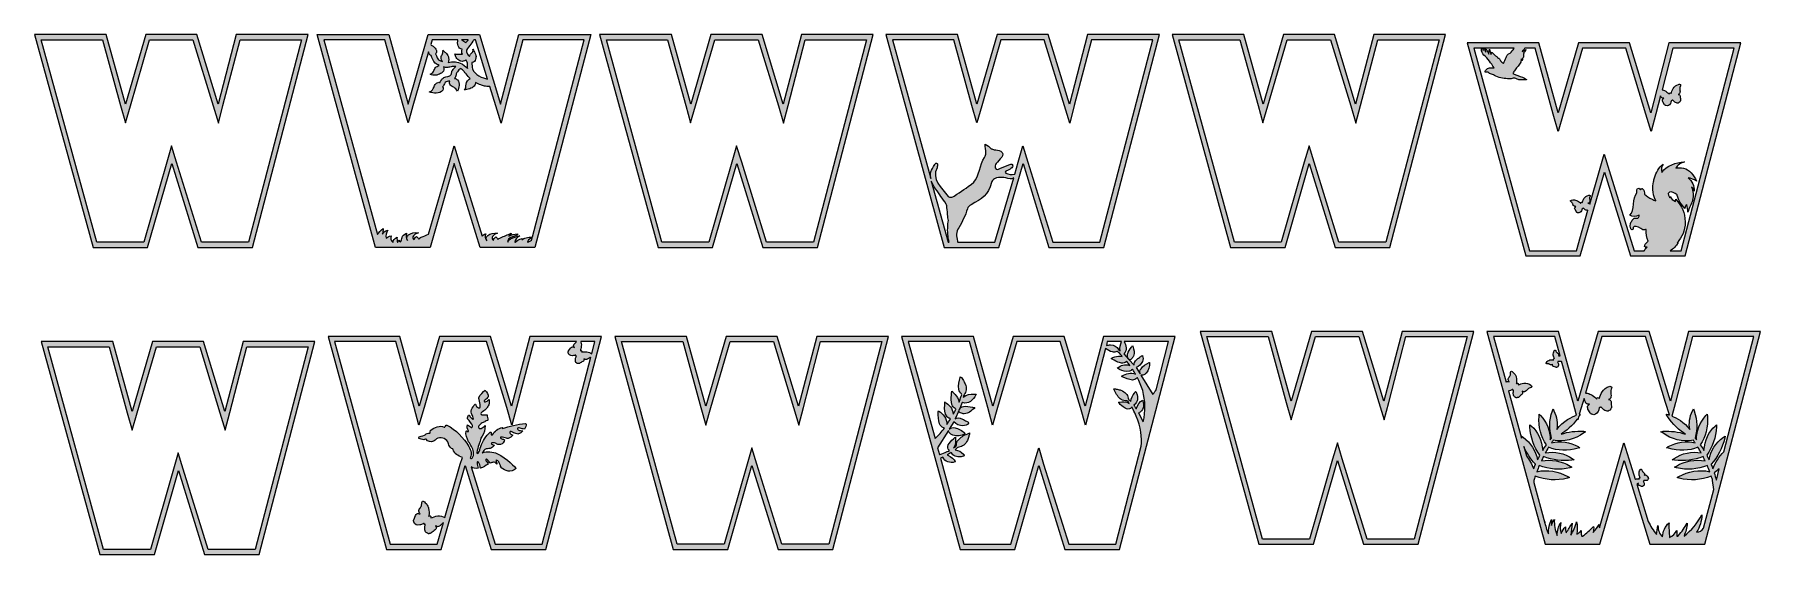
# Model space of a CAD drawing. Header units: millimetres. Extents: x 11 to 1025, y -314 to -9.
import ezdxf

# ---------------------------------------------------------------- set-up
doc = ezdxf.new("R2010")
doc.units = ezdxf.units.MM
doc.header["$MEASUREMENT"] = 0
for name, color, linetype in [('Layer 1', 7, 'Continuous'), ('Layer 10', 7, 'Continuous'), ('Layer 11', 7, 'Continuous'), ('Layer 12', 7, 'Continuous'), ('Layer 2', 7, 'Continuous'), ('Layer 3', 7, 'Continuous'), ('Layer 6', 7, 'Continuous'), ('Layer 7', 7, 'Continuous'), ('Layer 8', 7, 'Continuous'), ('Layer 9', 7, 'Continuous'), ('Layer4', 7, 'Continuous'), ('Layer5', 7, 'Continuous')]:
    doc.layers.add(name, color=color, linetype=linetype)

msp = doc.modelspace()

# ---------------------------------------------------------------- hatches: boundary and pattern name
at = {"layer": 'Layer 1'}
h = msp.add_hatch(color=1, dxfattribs=at)
h.dxf.hatch_style = 2
h.paths.add_polyline_path([(982.5, -183.3), (971.8, -224.3), (959.3, -183.3), (929.4, -183.3), (917.5, -224.3), (906.1, -183.3), (864, -183.3), (898.3, -308.3), (930.4, -308.3), (944.6, -259.1), (959.8, -308.3), (992, -308.3), (1024.7, -183.3)])
edge = h.paths.add_edge_path()
edge.add_spline(control_points=[(879.4, -217.9), (879.4, -217.9), (879.4, -217.9), (879.5, -217.9), (879.5, -217.9), (879.5, -217.9), (879.6, -217.9), (879.6, -217.8), (879.6, -217.8), (879.7, -217.8), (879.7, -218.1), (879.6, -218.6), (879.6, -218.8), (879.5, -219.5), (879.5, -220.3), (879.7, -221), (879.9, -221.3), (880, -221.6), (880.3, -221.8), (880.6, -222.1), (881, -222.1), (881.3, -222.3), (881.5, -222.5), (881.6, -222.2), (881.8, -222.2), (882, -222.1), (882.2, -222.2), (882.4, -222.2), (882.5, -222.1), (882.6, -222.1), (882.7, -222), (883.3, -221.4), (883.9, -220.9), (884.5, -220.4), (884.7, -220.2), (884.9, -220), (885, -219.7), (885.1, -219.2), (884.9, -218.8), (884.7, -218.4), (884.8, -218.6), (885.4, -218.8), (885.6, -218.8), (886, -218.9), (886.3, -218.8), (886.5, -218.6), (886.9, -218.3), (887.2, -218.1), (887.5, -217.8), (887.6, -217.6), (887.7, -217.5), (887.9, -217.4), (888, -217.2), (888.2, -217.1), (888.4, -216.9), (888.6, -216.6), (889, -216.5), (889.4, -216.4), (889.6, -216.3), (889.9, -216.3), (890.1, -216.2), (890.5, -216), (890.6, -215.6), (890.3, -215.2), (890.2, -215.1), (890, -214.9), (889.9, -214.8), (888.7, -213.9), (887.2, -213.6), (885.7, -213.7), (884.5, -213.8), (883.5, -214.4), (882.3, -214.7), (882.4, -214.5), (882.4, -214.2), (882.3, -214), (882.2, -213.8), (881.9, -213.7), (881.6, -213.8), (881.5, -213.8), (881.4, -213.9), (881.3, -214), (881.4, -213.8), (881.4, -213.7), (881.4, -213.5), (881.5, -212.4), (881.5, -211.3), (881.3, -210.2), (881.1, -209.7), (880.9, -209.1), (880.6, -208.6), (880.2, -208), (879.7, -207.5), (879.1, -207.1), (878.9, -206.9), (878.7, -206.8), (878.5, -206.7), (878.2, -206.7), (878, -206.8), (878, -207), (877.9, -207.2), (877.9, -207.5), (877.9, -207.7), (877.9, -207.9), (877.9, -208.2), (877.8, -208.4), (877.8, -208.5), (877.8, -208.6), (877.8, -208.7), (877.8, -208.8), (877.8, -208.8), (877.8, -208.9), (877.7, -209.1), (877.5, -209.4), (877.4, -209.6), (877.4, -209.7), (877.3, -209.8), (877.3, -209.9), (877.2, -210), (877, -210.2), (876.9, -210.3), (876.8, -210.6), (876.7, -210.9), (876.6, -211.1), (876.4, -211.9), (876.7, -212.4), (877.2, -212.9), (876.7, -212.7), (876, -212.5), (875.5, -212.9), (875.4, -213), (875.4, -213.1), (875.3, -213.1), (875.3, -213.1), (867.9, -186.3), (867.9, -186.3), (867.9, -186.3), (903.9, -186.3), (903.9, -186.3), (903.9, -186.3), (907, -197.7), (907, -197.7), (906.9, -197.7), (906.9, -197.6), (906.8, -197.6), (906.5, -197.5), (906.2, -197.7), (906, -197.8), (906.1, -197.8), (906.2, -197.4), (906.2, -197.2), (906.2, -197), (906.2, -196.8), (906, -196.7), (905.9, -196.5), (905.7, -196.2), (905.5, -196.1), (905.4, -196), (905.3, -195.9), (905.3, -195.8), (905.2, -195.8), (905.1, -195.6), (905, -195.6), (904.8, -195.4), (904.7, -195.2), (904.6, -194.9), (904.6, -194.8), (904.6, -194.6), (904.5, -194.5), (904.3, -194.2), (904.1, -194.2), (903.9, -194.4), (903.8, -194.4), (903.7, -194.5), (903.6, -194.6), (903.1, -195.4), (902.9, -196.4), (903, -197.3), (903.1, -198), (903.5, -198.7), (903.7, -199.4), (903.5, -199.3), (903.4, -199.3), (903.3, -199.4), (903.1, -199.5), (903.1, -199.7), (903.1, -199.8), (903.2, -199.9), (903.2, -200), (903.3, -200), (903.2, -200), (903.1, -200), (903, -200), (902.3, -199.9), (901.6, -200), (900.9, -200.1), (900.6, -200.2), (900.2, -200.4), (899.9, -200.6), (899.5, -200.8), (899.2, -201.1), (899, -201.5), (898.9, -201.6), (898.8, -201.8), (898.8, -201.9), (898.7, -202.1), (898.8, -202.2), (898.9, -202.2), (899.1, -202.3), (899.2, -202.3), (899.4, -202.3), (899.5, -202.3), (899.7, -202.3), (899.8, -202.3), (899.9, -202.3), (899.9, -202.3), (900, -202.3), (900.1, -202.3), (900.1, -202.3), (900.1, -202.3), (900.3, -202.4), (900.5, -202.5), (900.6, -202.5), (900.7, -202.6), (900.7, -202.6), (900.8, -202.6), (900.9, -202.7), (900.9, -202.8), (901, -202.8), (901.2, -202.9), (901.4, -203), (901.6, -203), (902, -203.2), (902.3, -202.9), (902.6, -202.6), (902.5, -203), (902.5, -203.4), (902.7, -203.7), (902.8, -203.8), (903, -203.9), (903.2, -204), (903.2, -204), (904.5, -204.4), (904.5, -204.4), (904.6, -204.5), (904.7, -204.5), (904.8, -204.5), (904.8, -204.5), (904.9, -204.5), (905, -204.5), (905, -204.5), (905.1, -204.5), (905.1, -204.4), (906, -204.2), (906.2, -203.4), (906, -202.6), (905.9, -202.2), (905.8, -201.9), (905.6, -201.6), (905.6, -201.5), (905.5, -201.4), (905.4, -201.3), (905.5, -201.3), (905.5, -201.3), (905.6, -201.3), (905.7, -201.3), (905.7, -201.3), (905.7, -201.2), (905.8, -201.1), (905.7, -201.1), (905.7, -201.1), (905.7, -201.1), (905.7, -201.1), (905.7, -201), (905.7, -201), (905.7, -201), (905.7, -201), (905.9, -200.9), (906.2, -201), (906.3, -201), (906.8, -201.1), (907.2, -201.1), (907.7, -200.9), (907.7, -200.8), (907.8, -200.8), (907.9, -200.8), (907.9, -200.8), (914.6, -225.1), (914.6, -225.1), (914.6, -225.1), (916.6, -232.6), (916.6, -232.6), (914.3, -233.4), (908.7, -235.8), (905.1, -240.9), (905.7, -237.2), (905.2, -233.8), (903.4, -229.9), (903.4, -229.9), (902.9, -228.7), (902.9, -228.7), (902.9, -228.7), (902.5, -229.9), (902.5, -229.9), (900.5, -236.1), (900.4, -240.4), (902, -246), (901.7, -246.3), (901.4, -246.6), (901.2, -246.9), (901.2, -241.9), (899.2, -236.7), (895.6, -232.8), (895.6, -232.8), (894.8, -232), (894.8, -232), (894.8, -232), (894.7, -233.1), (894.7, -233.1), (894.2, -239.5), (895.7, -245.4), (899, -249.9), (898.2, -250.9), (897.5, -252.1), (896.8, -253.2), (896.3, -247.3), (893.9, -242), (890.2, -238.9), (890.2, -238.9), (889.3, -238.2), (889.3, -238.2), (889.3, -238.2), (889.3, -239.4), (889.3, -239.4), (889.6, -245.5), (891.6, -251.3), (895.2, -256), (894.7, -256.9), (894.2, -257.8), (893.7, -258.8), (892.8, -253.4), (889.8, -248.6), (885.3, -245.5), (885.3, -245.5), (884.3, -244.8), (884.3, -244.8), (884.3, -244.8), (884.3, -246), (884.3, -246), (884.3, -246), (876.7, -218.3), (876.7, -218.3), (876.9, -218.2), (877, -218.2), (877.1, -218.2), (877.7, -218.1), (878.1, -217.9), (878.6, -217.7), (878.8, -217.6), (879, -217.4), (879.2, -217.4), (879.2, -217.5), (879.1, -217.6), (879.1, -217.6), (879.1, -217.8), (879.2, -217.9), (879.4, -217.9)], knot_values=[0, 0, 0, 0, 1, 1, 1, 2, 2, 2, 3, 3, 3, 4, 4, 4, 5, 5, 5, 6, 6, 6, 7, 7, 7, 8, 8, 8, 9, 9, 9, 10, 10, 10, 11, 11, 11, 12, 12, 12, 13, 13, 13, 14, 14, 14, 15, 15, 15, 16, 16, 16, 17, 17, 17, 18, 18, 18, 19, 19, 19, 20, 20, 20, 21, 21, 21, 22, 22, 22, 23, 23, 23, 24, 24, 24, 25, 25, 25, 26, 26, 26, 27, 27, 27, 28, 28, 28, 29, 29, 29, 30, 30, 30, 31, 31, 31, 32, 32, 32, 33, 33, 33, 34, 34, 34, 35, 35, 35, 36, 36, 36, 37, 37, 37, 38, 38, 38, 39, 39, 39, 40, 40, 40, 41, 41, 41, 42, 42, 42, 43, 43, 43, 44, 44, 44, 45, 45, 45, 46, 46, 46, 47, 47, 47, 48, 48, 48, 49, 49, 49, 50, 50, 50, 51, 51, 51, 52, 52, 52, 53, 53, 53, 54, 54, 54, 55, 55, 55, 56, 56, 56, 57, 57, 57, 58, 58, 58, 59, 59, 59, 60, 60, 60, 61, 61, 61, 62, 62, 62, 63, 63, 63, 64, 64, 64, 65, 65, 65, 66, 66, 66, 67, 67, 67, 68, 68, 68, 69, 69, 69, 70, 70, 70, 71, 71, 71, 72, 72, 72, 73, 73, 73, 74, 74, 74, 75, 75, 75, 76, 76, 76, 77, 77, 77, 78, 78, 78, 79, 79, 79, 80, 80, 80, 81, 81, 81, 82, 82, 82, 83, 83, 83, 84, 84, 84, 85, 85, 85, 86, 86, 86, 87, 87, 87, 88, 88, 88, 89, 89, 89, 90, 90, 90, 91, 91, 91, 92, 92, 92, 93, 93, 93, 94, 94, 94, 95, 95, 95, 96, 96, 96, 97, 97, 97, 98, 98, 98, 99, 99, 99, 100, 100, 100, 101, 101, 101, 102, 102, 102, 103, 103, 103, 104, 104, 104, 105, 105, 105, 106, 106, 106, 107, 107, 107, 108, 108, 108, 109, 109, 109, 110, 110, 110, 111, 111, 111, 112, 112, 112, 113, 113, 113, 114, 114, 114, 115, 115, 115, 116, 116, 116, 117, 117, 117, 118, 118, 118, 119, 119, 119, 120, 120, 120, 121, 121, 121, 122, 122, 122, 122], degree=3, periodic=1)
edge = h.paths.add_edge_path()
edge.add_spline(control_points=[(885.7, -251), (887.3, -254.8), (889.6, -258.1), (892.5, -261.3), (892.5, -261.4), (892.5, -261.4), (892.5, -261.4), (892.2, -262.2), (891.8, -263.1), (891.5, -264), (890.4, -261.3), (889, -258.7), (887.2, -256.4), (887.2, -256.4), (885.7, -251), (885.7, -251)], knot_values=[0, 0, 0, 0, 1, 1, 1, 2, 2, 2, 3, 3, 3, 4, 4, 4, 5, 5, 5, 5], degree=3, periodic=1)
edge = h.paths.add_edge_path()
edge.add_spline(control_points=[(991.3, -298.9), (990.2, -300.2), (988.9, -301.2), (987.2, -301.3), (989.1, -298.2), (990.1, -294.7), (990.3, -291.1), (987.7, -295.9), (984.1, -300.2), (979.8, -303.6), (980.8, -301.1), (981.5, -298.5), (981.7, -295.9), (980.2, -298.5), (978.5, -300.9), (976.5, -303.2), (976.2, -303.5), (975.8, -303.8), (975.5, -303.5), (975.5, -302.4), (975.5, -301.3), (975.5, -300.2), (974.7, -302), (973.1, -303.5), (971.3, -304.3), (971, -301.5), (970.9, -298.6), (971, -295.7), (968.7, -297.8), (967.3, -300.9), (967.2, -303.9), (965.1, -302.6), (964.7, -299.8), (964.4, -297.3), (964.2, -299.1), (963.9, -300.9), (963.7, -302.6), (961.7, -300.3), (960.1, -297.7), (958.8, -294.9), (958.8, -294.9), (958.8, -295), (958.8, -295), (958.8, -295), (952, -273), (952, -273), (952.4, -273.1), (952.7, -272.8), (953, -272.5), (952.9, -272.9), (952.8, -273.3), (953.1, -273.6), (953.2, -273.7), (953.4, -273.8), (953.6, -273.9), (953.6, -273.9), (954.9, -274.4), (954.9, -274.4), (955, -274.4), (955.1, -274.4), (955.2, -274.4), (955.2, -274.4), (955.3, -274.4), (955.3, -274.4), (955.4, -274.4), (955.4, -274.4), (955.5, -274.4), (956.4, -274.1), (956.6, -273.3), (956.4, -272.5), (956.3, -272.2), (956.2, -271.8), (956, -271.6), (956, -271.5), (955.9, -271.3), (955.8, -271.2), (955.9, -271.2), (955.9, -271.2), (956, -271.2), (956.1, -271.2), (956.1, -271.2), (956.1, -271.1), (956.1, -271.1), (956.1, -271), (956.1, -271), (956.1, -271), (956.1, -271), (956.1, -271), (956.1, -270.9), (956.1, -270.9), (956.1, -270.9), (956.3, -270.9), (956.5, -270.9), (956.7, -270.9), (957.1, -271), (957.6, -271), (958.1, -270.8), (958.2, -270.7), (958.5, -270.6), (958.6, -270.4), (958.7, -270.2), (958.7, -270), (958.9, -269.8), (959, -269.6), (958.8, -269.6), (958.8, -269.5), (958.7, -269.4), (958.8, -269.2), (958.7, -269.1), (958.7, -269), (958.7, -269), (958.6, -268.9), (958.3, -268.6), (957.9, -268.2), (957.6, -267.8), (957.5, -267.7), (957.3, -267.6), (957.1, -267.5), (956.9, -267.4), (956.6, -267.6), (956.4, -267.7), (956.5, -267.7), (956.6, -267.3), (956.6, -267.1), (956.6, -266.9), (956.6, -266.7), (956.4, -266.6), (956.3, -266.4), (956.1, -266.2), (955.9, -266), (955.8, -265.9), (955.7, -265.8), (955.6, -265.8), (955.5, -265.7), (955.5, -265.6), (955.4, -265.5), (955.2, -265.3), (955.1, -265.1), (955, -264.8), (955, -264.7), (954.9, -264.5), (954.9, -264.4), (954.7, -264.1), (954.5, -264.1), (954.3, -264.3), (954.2, -264.4), (954.1, -264.5), (954, -264.6), (953.5, -265.3), (953.3, -266.3), (953.4, -267.2), (953.5, -268), (953.8, -268.6), (954, -269.3), (953.9, -269.2), (953.8, -269.2), (953.6, -269.3), (953.5, -269.4), (953.4, -269.6), (953.5, -269.8), (953.5, -269.8), (953.6, -269.9), (953.7, -269.9), (953.6, -269.9), (953.5, -269.9), (953.4, -269.9), (952.7, -269.8), (952, -269.9), (951.3, -270), (951.2, -270.1), (951.2, -270.1), (951.1, -270.1), (951.1, -270.1), (947.4, -258.2), (947.4, -258.2), (947.4, -258.2), (944.5, -248.7), (944.5, -248.7), (944.5, -248.7), (941.7, -258.3), (941.7, -258.3), (941.7, -258.3), (930.1, -298.6), (930.1, -298.6), (930, -298), (930, -297.3), (929.9, -296.7), (928.9, -298.4), (927.8, -300), (926.5, -301.4), (926.7, -300.3), (926.8, -299.1), (926.7, -297.9), (924.7, -300), (922.5, -301.9), (920.2, -303.5), (920.1, -303.6), (919.9, -303.6), (919.8, -303.6), (919.6, -303.6), (919.5, -303.3), (919.5, -303), (919.4, -302.1), (919.3, -301.2), (919.3, -300.3), (918.7, -301.2), (917.9, -301.9), (916.9, -302.3), (917.2, -299.9), (917.2, -297.5), (916.7, -295.1), (916, -297.9), (914.8, -300.6), (913.3, -303), (913.6, -300.7), (913.8, -298.3), (914.1, -296), (912.9, -297.9), (911.8, -299.7), (910.6, -301.6), (910.2, -300.5), (910.1, -299.3), (910.2, -298.1), (909.1, -299.2), (908.3, -300.5), (907.7, -302), (907, -299.9), (907, -297.6), (907.5, -295.5), (906, -297.8), (905.3, -300.4), (905.3, -303.1), (904, -300.2), (903.4, -297), (903.7, -293.8), (902.9, -294.9), (902.3, -296.1), (901.9, -297.4), (901.9, -296.2), (901.9, -295), (902, -293.8), (900.6, -296.4), (900.1, -299.3), (900.3, -302.2), (899.1, -300), (898.3, -297.4), (898, -294.9), (898, -295.2), (898.1, -295.6), (898.1, -296), (898.1, -296), (891.5, -272), (891.5, -272), (891.5, -272), (891.6, -270.9), (891.6, -270.9), (891.9, -270.1), (892.1, -269.2), (892.4, -268.3), (898.5, -270.7), (905, -271.1), (911.3, -269.5), (911.3, -269.5), (912.5, -269.2), (912.5, -269.2), (912.5, -269.2), (911.5, -268.6), (911.5, -268.6), (906.2, -265.4), (899.5, -264.3), (893.4, -265.7), (893.8, -264.5), (894.3, -263.3), (894.8, -262.1), (900.5, -264.4), (906.7, -264.9), (912.8, -263.4), (912.8, -263.4), (913.9, -263.1), (913.9, -263.1), (913.9, -263.1), (912.9, -262.4), (912.9, -262.4), (907.9, -259.4), (901.8, -258.3), (896, -259.4), (896.4, -258.5), (896.8, -257.6), (897.3, -256.8), (902.6, -258.9), (908.4, -259.6), (914, -258.9), (914, -258.9), (915.3, -258.7), (915.3, -258.7), (915.3, -258.7), (914.2, -258), (914.2, -258), (909.7, -254.8), (903.8, -253.6), (898.3, -254.7), (899, -253.6), (899.6, -252.4), (900.3, -251.3), (905.4, -253.5), (911.5, -253.8), (917.6, -251.9), (917.6, -251.9), (918.7, -251.6), (918.7, -251.6), (918.7, -251.6), (917.7, -251), (917.7, -251), (912.9, -248.2), (907.1, -247.3), (902, -248.7), (902.3, -248.2), (902.6, -247.7), (903, -247.2), (909.2, -248.3), (915.9, -246.8), (921, -242.9), (921, -242.9), (922, -242.2), (922, -242.2), (922, -242.2), (920.7, -242), (920.7, -242), (916.3, -241.7), (911.8, -242.2), (907.6, -243.7), (910.4, -241.8), (914.3, -238.8), (917.2, -234.6), (917.2, -234.6), (917.4, -235.3), (917.4, -235.3), (917.4, -235.3), (917.9, -233.6), (917.9, -233.6), (918, -233.4), (918.2, -233.2), (918.3, -232.9), (918.3, -232.9), (918.9, -231.9), (918.9, -231.9), (918.9, -231.9), (918.3, -232), (918.3, -232), (918.3, -232), (920.3, -225.1), (920.3, -225.1), (920.3, -225.1), (921.1, -222.7), (921.1, -222.7), (921.2, -222.9), (921.3, -223.2), (921.4, -223.5), (921.5, -223.6), (921.5, -223.7), (921.5, -223.8), (921.6, -224), (921.6, -224.2), (921.7, -224.4), (921.8, -224.8), (922, -225.1), (922.2, -225.4), (922.7, -226.2), (923.5, -226.2), (924.3, -226.1), (923.7, -226.5), (923.1, -227), (923.1, -227.8), (923.1, -228.2), (923.3, -228.5), (923.4, -228.9), (923.4, -228.9), (924.7, -231.2), (924.7, -231.2), (924.8, -231.4), (924.9, -231.6), (925.1, -231.7), (925.1, -231.8), (925.3, -231.8), (925.4, -231.9), (925.5, -231.9), (925.6, -232), (925.7, -232), (927.3, -232.8), (928.5, -231.8), (929.3, -230.3), (929.6, -229.8), (929.8, -229.1), (930, -228.5), (930, -228.3), (930, -228), (930.2, -227.8), (930.2, -227.8), (930.3, -227.9), (930.3, -228), (930.5, -228.1), (930.6, -228.1), (930.7, -228), (930.8, -227.9), (930.8, -227.9), (930.8, -227.9), (930.9, -227.8), (930.9, -227.8), (930.9, -227.8), (930.9, -227.7), (930.9, -227.7), (930.9, -227.6), (931.2, -227.8), (931.6, -228.3), (931.7, -228.4), (932.4, -229.1), (933.1, -229.7), (934, -230), (934.4, -230.1), (934.8, -230.2), (935.2, -230.1), (935.7, -230), (936, -229.7), (936.5, -229.5), (936.8, -229.5), (936.6, -229.2), (936.7, -229), (936.8, -228.8), (937, -228.6), (937.1, -228.4), (937.2, -228.3), (937.2, -228.1), (937.2, -228), (937.1, -227), (937.1, -226), (937, -225.1), (937, -224.7), (937, -224.3), (936.8, -224), (936.5, -223.6), (935.9, -223.4), (935.4, -223.4), (935.6, -223.4), (936.3, -222.9), (936.5, -222.8), (936.8, -222.5), (936.9, -222.1), (936.9, -221.7), (937, -221.2), (937, -220.7), (936.9, -220.2), (936.8, -220), (936.8, -219.7), (936.8, -219.5), (936.8, -219.3), (936.8, -219), (936.8, -218.7), (936.7, -218.2), (936.8, -217.8), (937.1, -217.3), (937.2, -217.1), (937.3, -216.8), (937.4, -216.5), (937.5, -215.9), (937.2, -215.6), (936.7, -215.6), (936.4, -215.5), (936.2, -215.6), (935.9, -215.6), (934.2, -216.1), (932.7, -217.3), (931.7, -218.8), (930.8, -220), (930.6, -221.4), (930, -222.7), (929.8, -222.4), (929.6, -222.3), (929.3, -222.2), (929, -222.2), (928.7, -222.3), (928.6, -222.7), (928.5, -222.8), (928.5, -223), (928.6, -223.1), (928.4, -223), (928.3, -222.8), (928.2, -222.7), (927.2, -221.7), (926.2, -220.9), (925, -220.3), (924.3, -220), (923.6, -219.7), (922.9, -219.6), (922.6, -219.6), (922.2, -219.6), (921.9, -219.6), (921.9, -219.6), (931.6, -186.3), (931.6, -186.3), (931.6, -186.3), (957.1, -186.3), (957.1, -186.3), (957.1, -186.3), (968.9, -225.1), (968.9, -225.1), (968.9, -225.1), (971.2, -232.4), (971.2, -232.4), (970.8, -232.3), (970.6, -232.2), (970.5, -232.2), (970.5, -232.2), (969.3, -231.9), (969.3, -231.9), (969.3, -231.9), (969.9, -232.9), (969.9, -232.9), (973, -238), (977.4, -241.6), (980.7, -243.7), (976.5, -242.2), (971.9, -241.7), (967.5, -242), (967.5, -242), (966.2, -242.2), (966.2, -242.2), (966.2, -242.2), (967.3, -242.9), (967.3, -242.9), (972.3, -246.8), (979, -248.3), (985.3, -247.2), (985.6, -247.7), (985.9, -248.2), (986.3, -248.7), (981.1, -247.3), (975.4, -248.2), (970.5, -251), (970.5, -251), (969.6, -251.6), (969.6, -251.6), (969.6, -251.6), (970.6, -251.9), (970.6, -251.9), (976.7, -253.8), (982.8, -253.5), (987.9, -251.3), (988.6, -252.4), (989.3, -253.6), (989.9, -254.7), (984.4, -253.6), (978.5, -254.8), (974, -258), (974, -258), (972.9, -258.7), (972.9, -258.7), (972.9, -258.7), (974.2, -258.9), (974.2, -258.9), (979.9, -259.6), (985.7, -258.9), (991, -256.8), (991.4, -257.6), (991.8, -258.5), (992.2, -259.4), (986.4, -258.3), (980.3, -259.4), (975.3, -262.4), (975.3, -262.4), (974.3, -263.1), (974.3, -263.1), (974.3, -263.1), (975.4, -263.4), (975.4, -263.4), (981.5, -264.9), (987.7, -264.4), (993.5, -262.1), (993.9, -263.3), (994.4, -264.5), (994.9, -265.7), (988.8, -264.3), (982.1, -265.4), (976.8, -268.6), (976.8, -268.6), (975.7, -269.2), (975.7, -269.2), (975.7, -269.2), (976.9, -269.5), (976.9, -269.5), (983.3, -271.1), (989.8, -270.7), (995.8, -268.3), (996.1, -269.2), (996.4, -270.1), (996.6, -270.9), (996.6, -270.9), (997.3, -276.2), (997.3, -276.2), (997.3, -276.2), (991.3, -298.9), (991.3, -298.9)], knot_values=[0, 0, 0, 0, 1, 1, 1, 2, 2, 2, 3, 3, 3, 4, 4, 4, 5, 5, 5, 6, 6, 6, 7, 7, 7, 8, 8, 8, 9, 9, 9, 10, 10, 10, 11, 11, 11, 12, 12, 12, 13, 13, 13, 14, 14, 14, 15, 15, 15, 16, 16, 16, 17, 17, 17, 18, 18, 18, 19, 19, 19, 20, 20, 20, 21, 21, 21, 22, 22, 22, 23, 23, 23, 24, 24, 24, 25, 25, 25, 26, 26, 26, 27, 27, 27, 28, 28, 28, 29, 29, 29, 30, 30, 30, 31, 31, 31, 32, 32, 32, 33, 33, 33, 34, 34, 34, 35, 35, 35, 36, 36, 36, 37, 37, 37, 38, 38, 38, 39, 39, 39, 40, 40, 40, 41, 41, 41, 42, 42, 42, 43, 43, 43, 44, 44, 44, 45, 45, 45, 46, 46, 46, 47, 47, 47, 48, 48, 48, 49, 49, 49, 50, 50, 50, 51, 51, 51, 52, 52, 52, 53, 53, 53, 54, 54, 54, 55, 55, 55, 56, 56, 56, 57, 57, 57, 58, 58, 58, 59, 59, 59, 60, 60, 60, 61, 61, 61, 62, 62, 62, 63, 63, 63, 64, 64, 64, 65, 65, 65, 66, 66, 66, 67, 67, 67, 68, 68, 68, 69, 69, 69, 70, 70, 70, 71, 71, 71, 72, 72, 72, 73, 73, 73, 74, 74, 74, 75, 75, 75, 76, 76, 76, 77, 77, 77, 78, 78, 78, 79, 79, 79, 80, 80, 80, 81, 81, 81, 82, 82, 82, 83, 83, 83, 84, 84, 84, 85, 85, 85, 86, 86, 86, 87, 87, 87, 88, 88, 88, 89, 89, 89, 90, 90, 90, 91, 91, 91, 92, 92, 92, 93, 93, 93, 94, 94, 94, 95, 95, 95, 96, 96, 96, 97, 97, 97, 98, 98, 98, 99, 99, 99, 100, 100, 100, 101, 101, 101, 102, 102, 102, 103, 103, 103, 104, 104, 104, 105, 105, 105, 106, 106, 106, 107, 107, 107, 108, 108, 108, 109, 109, 109, 110, 110, 110, 111, 111, 111, 112, 112, 112, 113, 113, 113, 114, 114, 114, 115, 115, 115, 116, 116, 116, 117, 117, 117, 118, 118, 118, 119, 119, 119, 120, 120, 120, 121, 121, 121, 122, 122, 122, 123, 123, 123, 124, 124, 124, 125, 125, 125, 126, 126, 126, 127, 127, 127, 128, 128, 128, 129, 129, 129, 130, 130, 130, 131, 131, 131, 132, 132, 132, 133, 133, 133, 134, 134, 134, 135, 135, 135, 136, 136, 136, 137, 137, 137, 138, 138, 138, 139, 139, 139, 140, 140, 140, 141, 141, 141, 142, 142, 142, 143, 143, 143, 144, 144, 144, 145, 145, 145, 146, 146, 146, 147, 147, 147, 148, 148, 148, 149, 149, 149, 150, 150, 150, 151, 151, 151, 152, 152, 152, 153, 153, 153, 154, 154, 154, 155, 155, 155, 156, 156, 156, 157, 157, 157, 158, 158, 158, 159, 159, 159, 160, 160, 160, 161, 161, 161, 162, 162, 162, 163, 163, 163, 164, 164, 164, 165, 165, 165, 166, 166, 166, 167, 167, 167, 168, 168, 168, 169, 169, 169, 170, 170, 170, 171, 171, 171, 172, 172, 172, 173, 173, 173, 174, 174, 174, 175, 175, 175, 176, 176, 176, 177, 177, 177, 178, 178, 178, 179, 179, 179, 180, 180, 180, 181, 181, 181, 182, 182, 182, 183, 183, 183, 184, 184, 184, 185, 185, 185, 186, 186, 186, 187, 187, 187, 188, 188, 188, 189, 189, 189, 190, 190, 190, 191, 191, 191, 192, 192, 192, 193, 193, 193, 194, 194, 194, 195, 195, 195, 196, 196, 196, 197, 197, 197, 198, 198, 198, 199, 199, 199, 200, 200, 200, 200], degree=3, periodic=1)
edge = h.paths.add_edge_path()
edge.add_spline(control_points=[(998.8, -270.6), (998.8, -270.6), (998.7, -270.4), (998.7, -270.4), (998.4, -269.1), (998, -267.8), (997.6, -266.4), (998.6, -265.7), (999.5, -264.9), (1000.4, -264.1), (1000.4, -264.1), (998.8, -270.6), (998.8, -270.6)], knot_values=[0, 0, 0, 0, 1, 1, 1, 2, 2, 2, 3, 3, 3, 4, 4, 4, 4], degree=3, periodic=1)
edge = h.paths.add_edge_path()
edge.add_spline(control_points=[(996.7, -264), (996.4, -263.1), (996.1, -262.2), (995.7, -261.4), (995.7, -261.4), (995.7, -261.4), (995.7, -261.3), (999.6, -257), (1002.4, -251.7), (1003.7, -246), (1003.7, -246), (1003.9, -244.8), (1003.9, -244.8), (1003.9, -244.8), (1002.9, -245.5), (1002.9, -245.5), (998.5, -248.6), (995.4, -253.4), (994.5, -258.8), (994.1, -257.8), (993.6, -256.9), (993.1, -256), (996.6, -251.3), (998.6, -245.5), (998.9, -239.4), (998.9, -239.4), (998.9, -238.2), (998.9, -238.2), (998.9, -238.2), (998.1, -238.9), (998.1, -238.9), (994.3, -242), (991.9, -247.3), (991.5, -253.2), (990.8, -252.1), (990, -250.9), (989.3, -249.9), (992.5, -245.4), (994.1, -239.5), (993.5, -233.1), (993.5, -233.1), (993.4, -232), (993.4, -232), (993.4, -232), (992.6, -232.8), (992.6, -232.8), (989.1, -236.7), (987, -241.9), (987.1, -246.9), (986.8, -246.6), (986.5, -246.3), (986.3, -246), (987.9, -240.4), (987.7, -236.1), (985.8, -229.9), (985.8, -229.9), (985.4, -228.7), (985.4, -228.7), (985.4, -228.7), (984.8, -229.9), (984.8, -229.9), (983, -233.8), (982.5, -237.2), (983.2, -240.9), (980, -236.5), (975.3, -234.1), (972.6, -233), (972.6, -233), (974.7, -225), (974.7, -225), (974.7, -225), (984.8, -186.3), (984.8, -186.3), (984.8, -186.3), (1020.8, -186.3), (1020.8, -186.3), (1020.8, -186.3), (1003.1, -254), (1003.1, -254), (1000.4, -256.9), (998.2, -260.3), (996.7, -264)], knot_values=[0, 0, 0, 0, 1, 1, 1, 2, 2, 2, 3, 3, 3, 4, 4, 4, 5, 5, 5, 6, 6, 6, 7, 7, 7, 8, 8, 8, 9, 9, 9, 10, 10, 10, 11, 11, 11, 12, 12, 12, 13, 13, 13, 14, 14, 14, 15, 15, 15, 16, 16, 16, 17, 17, 17, 18, 18, 18, 19, 19, 19, 20, 20, 20, 21, 21, 21, 22, 22, 22, 23, 23, 23, 24, 24, 24, 25, 25, 25, 26, 26, 26, 27, 27, 27, 27], degree=3, periodic=1)
at = {"layer": 'Layer 10'}
h = msp.add_hatch(color=2, dxfattribs=at)
h.dxf.hatch_style = 2
h.paths.add_polyline_path([(503.6, -9), (461.4, -9), (450.7, -49.9), (438.3, -9), (408.3, -9), (396.4, -49.9), (385.1, -9), (342.9, -9), (377.3, -134), (409.3, -134), (423.5, -84.8), (438.8, -134), (470.9, -134)])
h.paths.add_polyline_path([(499.7, -12), (468.6, -131), (441, -131), (426.4, -83.9), (423.4, -74.3), (420.6, -84), (407.1, -131), (379.5, -131), (346.9, -12), (382.8, -12), (393.5, -50.7), (396.3, -60.9), (399.3, -50.8), (410.5, -12), (436, -12), (447.9, -50.8), (451, -61), (453.6, -50.7), (463.7, -12)])
at = {"layer": 'Layer 11'}
h = msp.add_hatch(color=1, dxfattribs=at)
h.dxf.hatch_style = 2
edge = h.paths.add_edge_path()
edge.add_spline(control_points=[(295.5, -9), (295.5, -9), (284.8, -49.9), (284.8, -49.9), (284.8, -49.9), (272.3, -9), (272.3, -9), (272.3, -9), (260.7, -9), (260.7, -9), (260.7, -9), (260.7, -9), (260.7, -9), (260.7, -9), (260.7, -9), (260.7, -9), (260.7, -9), (242.3, -9), (242.3, -9), (242.3, -9), (230.4, -49.9), (230.4, -49.9), (230.4, -49.9), (219.1, -9), (219.1, -9), (219.1, -9), (177, -9), (177, -9), (177, -9), (211.3, -134), (211.3, -134), (211.3, -134), (243.4, -134), (243.4, -134), (243.4, -134), (257.5, -84.8), (257.5, -84.8), (257.5, -84.8), (272.8, -134), (272.8, -134), (272.8, -134), (304.9, -134), (304.9, -134), (304.9, -134), (337.7, -9), (337.7, -9), (337.7, -9), (295.5, -9), (295.5, -9)], knot_values=[0, 0, 0, 0, 1, 1, 1, 2, 2, 2, 3, 3, 3, 4, 4, 4, 5, 5, 5, 6, 6, 6, 7, 7, 7, 8, 8, 8, 9, 9, 9, 10, 10, 10, 11, 11, 11, 12, 12, 12, 13, 13, 13, 14, 14, 14, 15, 15, 15, 16, 16, 16, 16], degree=3, periodic=1)
edge = h.paths.add_edge_path()
edge.add_spline(control_points=[(277.1, -35.1), (274.3, -34.6), (269.4, -32.7), (268.3, -29.2), (267.9, -28), (268, -26.6), (267.9, -25.4), (268, -25.4), (268, -25.4), (268, -25.4), (268.6, -25.4), (269.2, -25.2), (269.5, -24.8), (269.8, -24.4), (270, -24), (270.1, -23.5), (270.3, -22.8), (270.4, -22.1), (270.3, -21.3), (270.2, -20.8), (270, -20.3), (269.7, -19.8), (269.3, -19.1), (268.9, -18.3), (268.5, -17.5), (268.8, -17.9), (268.6, -18.4), (268.4, -18.9), (268.3, -19.2), (268.1, -19.6), (267.8, -19.8), (267.7, -20), (267.4, -20.2), (267.2, -20.3), (267.1, -20.5), (267, -20.7), (266.9, -20.8), (266.7, -21.2), (266.5, -21.5), (266.5, -21.9), (266, -21.3), (265.5, -20.8), (265.1, -20.1), (264.2, -18.6), (265, -17.5), (265.9, -16.3), (266.8, -15.1), (267.9, -14.2), (268.4, -12.8), (268.8, -12.7), (269.1, -12.4), (269.1, -12), (269.1, -12), (270.1, -12), (270.1, -12), (270.1, -12), (277.1, -35.1), (277.1, -35.1)], knot_values=[0, 0, 0, 0, 1, 1, 1, 2, 2, 2, 3, 3, 3, 4, 4, 4, 5, 5, 5, 6, 6, 6, 7, 7, 7, 8, 8, 8, 9, 9, 9, 10, 10, 10, 11, 11, 11, 12, 12, 12, 13, 13, 13, 14, 14, 14, 15, 15, 15, 16, 16, 16, 17, 17, 17, 18, 18, 18, 19, 19, 19, 19], degree=3, periodic=1)
edge = h.paths.add_edge_path()
edge.add_spline(control_points=[(264.3, -13.9), (264.3, -13.9), (264.2, -13.8), (264.2, -13.7), (263.6, -13), (262.6, -12.7), (261.9, -12.1), (261.9, -12.1), (261.8, -12), (261.8, -12), (261.8, -12), (265.8, -12), (265.8, -12), (265.7, -12.1), (265.6, -12.3), (265.5, -12.4), (265.1, -12.9), (264.7, -13.4), (264.3, -13.9)], knot_values=[0, 0, 0, 0, 1, 1, 1, 2, 2, 2, 3, 3, 3, 4, 4, 4, 5, 5, 5, 6, 6, 6, 6], degree=3, periodic=1)
edge = h.paths.add_edge_path()
edge.add_spline(control_points=[(259.7, -12), (259.5, -13.2), (259.4, -14.5), (259.8, -15.7), (260.1, -16.7), (261.1, -17.5), (262.1, -17.6), (261.9, -18.6), (261.9, -19.6), (262.3, -20.6), (261.7, -20.5), (261, -20.5), (260.4, -20.6), (259.9, -20.6), (259.5, -20.6), (259, -20.6), (258.6, -20.5), (258.1, -20.3), (257.8, -20.4), (258, -21.1), (258.4, -21.8), (258.7, -22.5), (259.2, -23.3), (259.9, -24), (260.8, -24.4), (261.6, -24.8), (262.7, -24.9), (263.5, -24.5), (263.9, -24.4), (264.2, -24.2), (264.4, -23.9), (265, -24.7), (265.3, -25.5), (265.3, -26.6), (265.3, -27.5), (265.3, -28.2), (265.4, -28.9), (265.3, -28.8), (265.2, -28.7), (265, -28.6), (264.4, -27.9), (262.3, -26.2), (261.9, -26.1), (260.7, -25.6), (259.4, -25.2), (258.2, -25), (256.7, -24.7), (255.3, -25.2), (253.9, -25.4), (254.4, -24.5), (254.3, -22.8), (254.1, -22), (253.8, -21.1), (253.2, -20.2), (252.4, -19.6), (251.9, -19.1), (251.2, -18.7), (250.8, -18.1), (251.1, -18.8), (250.9, -19.6), (250.6, -20.3), (250.3, -21), (249.9, -21.7), (249.8, -22.5), (249.7, -23.3), (250.1, -24.2), (250.6, -24.9), (250.2, -24.8), (249.8, -24.6), (249.4, -24.5), (247.7, -23.8), (247.2, -21.9), (246.6, -20.3), (247, -19.7), (247.2, -19.1), (247.1, -18.4), (246.8, -17.3), (246, -16.5), (245.1, -15.8), (244.7, -15.5), (244.2, -15.2), (243.7, -14.9), (243.7, -14.9), (244.6, -12), (244.6, -12), (244.6, -12), (259.7, -12), (259.7, -12)], knot_values=[0, 0, 0, 0, 1, 1, 1, 2, 2, 2, 3, 3, 3, 4, 4, 4, 5, 5, 5, 6, 6, 6, 7, 7, 7, 8, 8, 8, 9, 9, 9, 10, 10, 10, 11, 11, 11, 12, 12, 12, 13, 13, 13, 14, 14, 14, 15, 15, 15, 16, 16, 16, 17, 17, 17, 18, 18, 18, 19, 19, 19, 20, 20, 20, 21, 21, 21, 22, 22, 22, 23, 23, 23, 24, 24, 24, 25, 25, 25, 26, 26, 26, 27, 27, 27, 28, 28, 28, 29, 29, 29, 29], degree=3, periodic=1)
edge = h.paths.add_edge_path()
edge.add_spline(control_points=[(302.9, -129.8), (302, -130.1), (301.2, -130.5), (300.7, -131), (300.7, -131), (300.6, -131), (300.6, -131), (300.4, -130), (301.6, -129), (303.3, -128.4), (303.3, -128.4), (302.9, -129.8), (302.9, -129.8)], knot_values=[0, 0, 0, 0, 1, 1, 1, 2, 2, 2, 3, 3, 3, 4, 4, 4, 4], degree=3, periodic=1)
edge = h.paths.add_edge_path()
edge.add_spline(control_points=[(303.5, -127.8), (302.1, -127.9), (300.9, -128), (299.7, -128.3), (298.7, -128.6), (297.9, -129), (297.3, -129.5), (297.4, -129.3), (297.4, -129.1), (297.5, -128.8), (295.6, -129.2), (294, -130), (293.4, -131), (293.4, -131), (293.1, -131), (293.1, -131), (293.3, -129.6), (294.3, -128.2), (296.1, -127.2), (294.5, -127.5), (292.8, -127.9), (291.5, -128.5), (290.1, -129.1), (289.1, -130), (289.1, -130.9), (288.5, -129.7), (289.6, -128.3), (291.8, -127.7), (293.1, -127.3), (295.1, -126.8), (294.7, -126), (292.8, -126.1), (290.9, -126.6), (289.6, -127.3), (290.3, -126.8), (290.8, -126.3), (291, -125.7), (288.9, -126.5), (286.8, -127.4), (284.7, -128.3), (284.1, -128.6), (283.3, -129), (283.2, -129.4), (283, -128.8), (282.5, -128.3), (282, -127.8), (281.1, -128.4), (280.6, -129.1), (280.5, -129.9), (278.9, -128.4), (280.1, -126.4), (283, -125.6), (280.8, -125.3), (278.4, -125.9), (277.3, -126.9), (276.1, -127.9), (276.1, -129), (276.6, -130.1), (275.7, -128.8), (275.5, -127.3), (276, -126), (274.9, -126.3), (274.3, -126.8), (273.9, -127.4), (273.9, -127.4), (260.4, -83.9), (260.4, -83.9), (260.4, -83.9), (257.4, -74.3), (257.4, -74.3), (257.4, -74.3), (254.7, -84), (254.7, -84), (254.7, -84), (242.5, -126.2), (242.5, -126.2), (241.1, -126.8), (239.6, -127.4), (238.2, -128), (237.5, -128.3), (236.8, -128.7), (236.7, -129.1), (236.4, -128.6), (236, -128.1), (235.4, -127.6), (234.6, -128.2), (234, -128.9), (233.9, -129.6), (232.4, -128.2), (233.6, -126.2), (236.5, -125.4), (234.3, -125), (231.9, -125.7), (230.7, -126.6), (229.6, -127.6), (229.6, -128.8), (230, -129.9), (229.2, -128.5), (229, -127.1), (229.5, -125.7), (227.8, -126.2), (227.2, -127.2), (226.9, -128.1), (226.7, -129), (226.7, -130), (225.9, -130.8), (225.6, -130.4), (225.3, -130.1), (225, -129.7), (224.7, -130.2), (224.6, -130.6), (224.5, -131), (224.5, -131), (224.3, -131), (224.3, -131), (223.9, -130), (223.8, -128.9), (224, -127.9), (222.4, -128.7), (221.6, -129.9), (221.6, -131), (221.6, -131), (221.4, -131), (221.4, -131), (220.3, -129.8), (220, -128.4), (220.4, -127.2), (219.2, -127.4), (218.2, -127.9), (217.6, -128.5), (217.2, -126.9), (217.6, -125.4), (218.6, -123.9), (216.8, -124.4), (215.6, -125.3), (215.4, -126.3), (215.6, -125.1), (215.7, -124), (215.8, -122.9), (214.3, -124), (213.1, -125.2), (212.4, -126.5), (212.4, -126.5), (180.9, -12), (180.9, -12), (180.9, -12), (216.8, -12), (216.8, -12), (216.8, -12), (227.5, -50.7), (227.5, -50.7), (227.5, -50.7), (230.4, -60.9), (230.4, -60.9), (230.4, -60.9), (233.3, -50.8), (233.3, -50.8), (233.3, -50.8), (242.5, -19.1), (242.5, -19.1), (242.5, -19.4), (242.6, -19.8), (242.7, -20.1), (243, -20.7), (243.4, -21.1), (244, -21.2), (244, -21.2), (244, -21.2), (244, -21.2), (244.6, -22.8), (245.1, -24.6), (246.3, -25.8), (247, -26.4), (247.8, -26.8), (248.6, -27.1), (247.8, -27.4), (247, -27.9), (246.6, -28.4), (246, -29.1), (245.7, -29.9), (245.3, -30.6), (244.8, -31.4), (244.2, -32.1), (243.3, -32.3), (244.4, -32.7), (245.4, -33), (246.6, -32.9), (247.1, -32.9), (247.6, -32.7), (248.1, -32.5), (249.1, -32.2), (250, -31.8), (250.7, -31.1), (251.4, -30.4), (251.8, -29), (251.3, -28), (251.7, -28.2), (252.1, -28.3), (252.4, -28.3), (253.2, -28.4), (254.2, -28.2), (255, -28.1), (256, -27.9), (256.8, -27.6), (257.8, -27.7), (258, -27.7), (258.2, -27.8), (258.4, -27.8), (258.1, -28.1), (257.8, -28.4), (257.5, -28.7), (257.1, -29.3), (256.5, -29.8), (256.2, -30.5), (255.9, -31.2), (256, -31.9), (255.8, -32.5), (255, -34.1), (252.7, -33.3), (251.4, -34.2), (250.8, -34.7), (250.2, -35.3), (249.8, -35.9), (249.7, -36.1), (249.4, -36.7), (249.2, -37.1), (249.1, -37.1), (249, -37.1), (248.9, -37.1), (248.6, -37), (248.3, -37), (248, -37.1), (247.3, -37.3), (246.7, -37.7), (246.3, -38.3), (245.8, -39), (245.6, -39.9), (245.2, -40.7), (244.7, -41.7), (243.8, -42.4), (242.8, -42.7), (244.2, -43), (245.6, -43.4), (247, -43.4), (248.5, -43.4), (250, -42.9), (250.8, -41.6), (251, -41.2), (251.2, -40.6), (251, -40.1), (250.9, -39.9), (250.8, -39.8), (250.7, -39.6), (251.4, -39), (251.6, -38), (252.3, -37.2), (252.9, -36.4), (253.9, -36.4), (254.9, -36.3), (254.7, -37.1), (254.8, -38.1), (255.3, -38.7), (255.8, -39.3), (256.6, -39.6), (257.3, -39.9), (258.2, -40.5), (259, -41.3), (259.5, -42.3), (259.9, -41.2), (260.3, -40.1), (260.4, -38.9), (260.5, -37.8), (260.3, -36.5), (259.5, -35.6), (259.1, -35.2), (258.4, -34.8), (257.7, -34.7), (258.2, -34.1), (258.5, -33.4), (258.7, -32.7), (258.8, -31.8), (258.7, -31.6), (259.4, -30.8), (260, -30.1), (260.5, -29.3), (261.4, -29), (262, -29.5), (262.7, -30), (263.3, -30.6), (263.3, -30.7), (263.3, -30.7), (263.3, -30.7), (263.6, -31.2), (264, -31.6), (264.4, -31.9), (264.4, -32), (264.5, -32.1), (264.5, -32.1), (265.3, -33.2), (266, -34.1), (266.9, -34.8), (266.5, -35), (266.1, -35.2), (265.9, -35.5), (264.9, -36.4), (264.4, -37.8), (264.3, -39.1), (264.3, -40), (264.2, -41.1), (263.5, -41.6), (264.5, -41.2), (265.5, -41.1), (266.6, -40.8), (267.6, -40.5), (268.6, -40), (269.3, -39.2), (269.8, -38.6), (270.1, -37.8), (270.1, -37.1), (271.1, -37.7), (272, -38.2), (273.1, -38.5), (273.8, -38.8), (274.5, -39.1), (275.3, -39.3), (276.2, -39.4), (277.1, -39.5), (278, -39.5), (278.2, -39.5), (278.3, -39.5), (278.5, -39.5), (278.5, -39.5), (281.9, -50.8), (281.9, -50.8), (281.9, -50.8), (285, -61), (285, -61), (285, -61), (287.7, -50.7), (287.7, -50.7), (287.7, -50.7), (297.8, -12), (297.8, -12), (297.8, -12), (333.8, -12), (333.8, -12), (333.8, -12), (303.5, -127.8), (303.5, -127.8)], knot_values=[0, 0, 0, 0, 1, 1, 1, 2, 2, 2, 3, 3, 3, 4, 4, 4, 5, 5, 5, 6, 6, 6, 7, 7, 7, 8, 8, 8, 9, 9, 9, 10, 10, 10, 11, 11, 11, 12, 12, 12, 13, 13, 13, 14, 14, 14, 15, 15, 15, 16, 16, 16, 17, 17, 17, 18, 18, 18, 19, 19, 19, 20, 20, 20, 21, 21, 21, 22, 22, 22, 23, 23, 23, 24, 24, 24, 25, 25, 25, 26, 26, 26, 27, 27, 27, 28, 28, 28, 29, 29, 29, 30, 30, 30, 31, 31, 31, 32, 32, 32, 33, 33, 33, 34, 34, 34, 35, 35, 35, 36, 36, 36, 37, 37, 37, 38, 38, 38, 39, 39, 39, 40, 40, 40, 41, 41, 41, 42, 42, 42, 43, 43, 43, 44, 44, 44, 45, 45, 45, 46, 46, 46, 47, 47, 47, 48, 48, 48, 49, 49, 49, 50, 50, 50, 51, 51, 51, 52, 52, 52, 53, 53, 53, 54, 54, 54, 55, 55, 55, 56, 56, 56, 57, 57, 57, 58, 58, 58, 59, 59, 59, 60, 60, 60, 61, 61, 61, 62, 62, 62, 63, 63, 63, 64, 64, 64, 65, 65, 65, 66, 66, 66, 67, 67, 67, 68, 68, 68, 69, 69, 69, 70, 70, 70, 71, 71, 71, 72, 72, 72, 73, 73, 73, 74, 74, 74, 75, 75, 75, 76, 76, 76, 77, 77, 77, 78, 78, 78, 79, 79, 79, 80, 80, 80, 81, 81, 81, 82, 82, 82, 83, 83, 83, 84, 84, 84, 85, 85, 85, 86, 86, 86, 87, 87, 87, 88, 88, 88, 89, 89, 89, 90, 90, 90, 91, 91, 91, 92, 92, 92, 93, 93, 93, 94, 94, 94, 95, 95, 95, 96, 96, 96, 97, 97, 97, 98, 98, 98, 99, 99, 99, 100, 100, 100, 101, 101, 101, 102, 102, 102, 103, 103, 103, 104, 104, 104, 105, 105, 105, 106, 106, 106, 107, 107, 107, 108, 108, 108, 109, 109, 109, 110, 110, 110, 111, 111, 111, 112, 112, 112, 113, 113, 113, 114, 114, 114, 115, 115, 115, 116, 116, 116, 116], degree=3, periodic=1)
at = {"layer": 'Layer 12'}
h = msp.add_hatch(color=2, dxfattribs=at)
h.dxf.hatch_style = 2
h.paths.add_polyline_path([(171.7, -9), (129.5, -9), (118.8, -49.9), (106.4, -9), (76.4, -9), (64.5, -49.9), (53.2, -9), (11, -9), (45.4, -134), (77.4, -134), (91.6, -84.8), (106.9, -134), (139, -134)])
h.paths.add_polyline_path([(167.8, -12), (136.7, -131), (109.1, -131), (94.5, -83.9), (91.5, -74.3), (88.7, -84), (75.2, -131), (47.6, -131), (15, -12), (50.9, -12), (61.6, -50.7), (64.4, -60.9), (67.4, -50.8), (78.6, -12), (104.1, -12), (116, -50.8), (119.1, -61), (121.7, -50.7), (131.8, -12)])
at = {"layer": 'Layer 2'}
h = msp.add_hatch(color=2, dxfattribs=at)
h.dxf.hatch_style = 2
h.paths.add_polyline_path([(856.4, -183.3), (814.2, -183.3), (803.5, -224.3), (791, -183.3), (761, -183.3), (749.1, -224.3), (737.8, -183.3), (695.7, -183.3), (730, -308.3), (762.1, -308.3), (776.3, -259.1), (791.5, -308.3), (823.6, -308.3)])
h.paths.add_polyline_path([(852.5, -186.3), (821.3, -305.3), (793.7, -305.3), (779.1, -258.2), (776.2, -248.7), (773.4, -258.3), (759.8, -305.3), (732.3, -305.3), (699.6, -186.3), (735.5, -186.3), (746.2, -225.1), (749.1, -235.3), (752, -225.1), (763.3, -186.3), (788.8, -186.3), (800.6, -225.1), (803.7, -235.3), (806.4, -225), (816.5, -186.3)])
at = {"layer": 'Layer 3'}
h = msp.add_hatch(color=1, dxfattribs=at)
h.dxf.hatch_style = 2
h.paths.add_polyline_path([(638.8, -186.3), (628.1, -227.3), (615.7, -186.3), (585.7, -186.3), (573.8, -227.3), (562.5, -186.3), (520.3, -186.3), (554.6, -311.3), (586.7, -311.3), (600.9, -262.1), (616.1, -311.3), (648.3, -311.3), (681, -186.3)])
edge = h.paths.add_edge_path()
edge.add_spline(control_points=[(669.7, -217.7), (669.5, -218), (669.2, -218.3), (669, -218.6), (668.7, -219.1), (668.4, -219.6), (668.1, -220), (668.1, -220), (667.9, -220.3), (667.9, -220.3), (667.9, -220.3), (660.8, -209), (660.8, -209), (660.9, -209.1), (661.1, -209.1), (661.2, -209.1), (661.7, -209.1), (662.2, -208.9), (662.5, -208.8), (663.1, -208.5), (663.5, -208.2), (663.9, -207.8), (665.4, -206.2), (666.1, -203.7), (665.9, -201.8), (665.9, -201.8), (665.9, -201.5), (665.9, -201.5), (665.9, -201.5), (665.6, -201.6), (665.6, -201.6), (663.9, -202.3), (661.9, -203.9), (660.9, -205.2), (660.2, -206.2), (660, -207.2), (660.4, -208.3), (660.4, -208.3), (658, -204.5), (658, -204.5), (659.6, -203.9), (661, -202.6), (661.7, -201), (662.2, -199.8), (662.2, -198.7), (661.8, -197.7), (661.8, -197.7), (661.7, -197.5), (661.7, -197.5), (661.7, -197.5), (661.5, -197.6), (661.5, -197.6), (661.5, -197.6), (661.4, -197.6), (661.4, -197.7), (661.3, -197.7), (661.2, -197.8), (661, -197.8), (660.8, -198), (660.6, -198.1), (660.4, -198.3), (659.8, -198.7), (659.2, -199.2), (658.6, -199.7), (656.9, -201), (656.7, -202.3), (656.9, -203.2), (656.9, -203.2), (653.8, -199.9), (653.8, -199.9), (654, -200), (654.2, -200.1), (654.3, -200.1), (654.5, -200.1), (654.7, -200), (654.9, -199.8), (655, -199.8), (655, -199.8), (655, -199.8), (655.1, -199.7), (655.2, -199.6), (655.3, -199.5), (655.7, -199), (656.2, -198.4), (656.5, -197.8), (657.3, -195.9), (656.7, -194), (656.1, -192), (656.1, -192), (655.9, -191.5), (655.9, -191.5), (655.9, -191.5), (655.7, -191.9), (655.7, -191.9), (655.5, -192.1), (655.4, -192.3), (655.2, -192.5), (654.3, -193.9), (653.3, -195.1), (653, -196.7), (652.7, -197.7), (652.9, -198.6), (653.5, -199.5), (653.6, -199.6), (653.6, -199.6), (653.6, -199.6), (653.6, -199.6), (650.8, -196.5), (650.8, -196.5), (650.9, -196.4), (650.9, -196.4), (651, -196.3), (652.9, -194.3), (652.3, -191.5), (650.9, -189.3), (650.9, -189.3), (677.1, -189.3), (677.1, -189.3), (677.1, -189.3), (669.7, -217.7), (669.7, -217.7)], knot_values=[0, 0, 0, 0, 1, 1, 1, 2, 2, 2, 3, 3, 3, 4, 4, 4, 5, 5, 5, 6, 6, 6, 7, 7, 7, 8, 8, 8, 9, 9, 9, 10, 10, 10, 11, 11, 11, 12, 12, 12, 13, 13, 13, 14, 14, 14, 15, 15, 15, 16, 16, 16, 17, 17, 17, 18, 18, 18, 19, 19, 19, 20, 20, 20, 21, 21, 21, 22, 22, 22, 23, 23, 23, 24, 24, 24, 25, 25, 25, 26, 26, 26, 27, 27, 27, 28, 28, 28, 29, 29, 29, 30, 30, 30, 31, 31, 31, 32, 32, 32, 33, 33, 33, 34, 34, 34, 35, 35, 35, 36, 36, 36, 37, 37, 37, 38, 38, 38, 39, 39, 39, 40, 40, 40, 40], degree=3, periodic=1)
edge = h.paths.add_edge_path()
edge.add_spline(control_points=[(649.5, -189.3), (648.7, -191), (648.1, -192.8), (648.6, -194.8), (648.2, -194.6), (647.9, -194.3), (647.7, -194), (646.7, -192.2), (645.1, -191.2), (643, -191.2), (642.2, -191.2), (641.3, -191.4), (640.6, -191.5), (640.6, -191.5), (641.1, -189.3), (641.1, -189.3), (641.1, -189.3), (649.5, -189.3), (649.5, -189.3)], knot_values=[0, 0, 0, 0, 1, 1, 1, 2, 2, 2, 3, 3, 3, 4, 4, 4, 5, 5, 5, 6, 6, 6, 6], degree=3, periodic=1)
edge = h.paths.add_edge_path()
edge.add_spline(control_points=[(646, -308.3), (646, -308.3), (618.4, -308.3), (618.4, -308.3), (618.4, -308.3), (603.7, -261.2), (603.7, -261.2), (603.7, -261.2), (600.8, -251.7), (600.8, -251.7), (600.8, -251.7), (598, -261.3), (598, -261.3), (598, -261.3), (584.4, -308.3), (584.4, -308.3), (584.4, -308.3), (556.9, -308.3), (556.9, -308.3), (556.9, -308.3), (543.1, -257.8), (543.1, -257.8), (543.1, -257.8), (544.5, -257.1), (544.5, -257.1), (545.1, -258.6), (546, -259.5), (547.4, -259.9), (548.7, -260.3), (550.1, -260.4), (551.6, -260), (551.6, -260), (551.9, -260), (551.9, -260), (551.9, -260), (551.8, -259.7), (551.8, -259.7), (551.3, -258.4), (549.5, -256.9), (547.1, -255.8), (547.2, -255.8), (547.3, -255.7), (547.4, -255.7), (548.1, -255.2), (548.7, -254.9), (549.3, -254.5), (549.4, -254.5), (549.5, -254.6), (549.6, -254.6), (550.4, -256.5), (552.4, -257.3), (555.3, -256.9), (555.7, -256.8), (556, -256.7), (556.4, -256.6), (556.5, -256.5), (556.6, -256.5), (556.8, -256.5), (556.9, -256.4), (556.9, -256.4), (557, -256.3), (557, -256.3), (557.1, -256.2), (557.1, -256.2), (557.1, -256.2), (557.3, -256), (557.3, -256), (557.3, -256), (557.1, -255.8), (557.1, -255.8), (556.9, -255.7), (556.7, -255.5), (556.6, -255.4), (555.2, -254.2), (553.8, -253), (551.7, -252.9), (551.9, -252.7), (552, -252.6), (552.1, -252.4), (552.6, -251.9), (553.1, -251.4), (553.9, -251.3), (556, -251.1), (557.7, -249.8), (558.9, -247.3), (559.2, -246.6), (559.5, -245.8), (559.7, -245), (559.8, -244.7), (559.9, -244.4), (560, -244.1), (560.1, -244), (560.1, -243.8), (560.1, -243.6), (560.1, -243.5), (560.1, -243.4), (560.2, -243.3), (560.2, -243.3), (560.2, -242.9), (560.2, -242.9), (560.2, -242.9), (559.9, -243.1), (559.9, -243.1), (559.6, -243.2), (559.3, -243.3), (559.1, -243.4), (556.9, -244.4), (554.9, -245.3), (553.4, -247.2), (552.7, -248), (552.4, -249), (552.5, -250.2), (552.5, -250.4), (552.3, -250.8), (552.2, -250.9), (551.8, -251.2), (551.3, -251.5), (550.7, -251.8), (552.1, -249.9), (552.1, -247.8), (551.9, -245.8), (551.9, -245.8), (551.9, -245.4), (551.9, -245.4), (551.9, -245.4), (551.6, -245.7), (551.6, -245.7), (550.3, -246.6), (549.2, -247.7), (548.2, -249.1), (547.4, -250.3), (547.2, -251.4), (547.7, -252.5), (547.9, -252.7), (548.1, -252.9), (548.3, -253.2), (548.3, -253.2), (548.4, -253.2), (548.4, -253.3), (548, -253.5), (547.5, -253.7), (547, -253.9), (545.6, -254.5), (544.2, -255.1), (542.8, -255.6), (542.7, -255.6), (542.6, -255.6), (542.5, -255.7), (542.5, -255.7), (541.3, -251.6), (541.3, -251.6), (541.3, -251.6), (547.8, -241.5), (547.8, -241.5), (547.7, -241.7), (547.7, -241.9), (547.8, -242), (548.1, -242.6), (548.4, -243), (548.8, -243.3), (549.2, -243.7), (549.8, -244.1), (550.4, -244.3), (552.6, -245.1), (555.5, -244.7), (557.4, -243.5), (557.4, -243.5), (557.7, -243.3), (557.7, -243.3), (557.7, -243.3), (557.4, -243.1), (557.4, -243.1), (556, -241.7), (553.4, -240.3), (551.7, -239.9), (550.4, -239.6), (549.2, -239.9), (548.2, -240.8), (548.2, -240.8), (551, -236.5), (551, -236.5), (552.3, -237.9), (554.3, -238.7), (556.2, -238.7), (557.6, -238.7), (558.8, -238.2), (559.6, -237.3), (559.6, -237.3), (559.8, -237.1), (559.8, -237.1), (559.8, -237.1), (559.6, -236.9), (559.6, -236.9), (559.6, -236.9), (559.5, -236.8), (559.5, -236.8), (559.4, -236.7), (559.3, -236.6), (559.1, -236.5), (558.9, -236.4), (558.6, -236.2), (558.4, -236.1), (557.7, -235.6), (556.9, -235.2), (556.1, -234.8), (554, -233.7), (552.7, -234), (551.8, -234.6), (551.8, -234.6), (553.8, -229.9), (553.8, -229.9), (553.8, -230.1), (553.7, -230.3), (553.8, -230.5), (553.9, -230.7), (554.1, -230.9), (554.4, -231), (554.4, -231), (554.4, -231), (554.4, -231), (554.6, -231.1), (554.7, -231.1), (554.9, -231.2), (555.6, -231.4), (556.3, -231.7), (557.1, -231.7), (559.4, -231.6), (561.1, -230.1), (562.8, -228.5), (562.8, -228.5), (563.2, -228.1), (563.2, -228.1), (563.2, -228.1), (562.7, -228), (562.7, -228), (562.4, -228), (562.2, -227.9), (561.9, -227.8), (560.1, -227.4), (558.4, -227.1), (556.6, -227.4), (555.5, -227.6), (554.7, -228.3), (554, -229.4), (554, -229.4), (554, -229.4), (554, -229.5), (554, -229.5), (555.9, -225), (555.9, -225), (555.9, -225), (556, -225.1), (556.1, -225.1), (559.4, -226.3), (562.4, -223.7), (563.8, -220.5), (563.8, -220.5), (564, -220.1), (564, -220.1), (564, -220.1), (563.6, -220.1), (563.6, -220.1), (563.3, -220.1), (563.1, -220.1), (562.8, -220.2), (560.7, -220.2), (558.4, -220.3), (556.5, -221.9), (556.6, -221.4), (556.7, -220.9), (557, -220.6), (558.4, -218.7), (558.6, -216.5), (557.6, -214.2), (557.2, -213.3), (556.7, -212.4), (556.2, -211.6), (555.9, -211.2), (555.7, -210.8), (555.5, -210.4), (555.5, -210.4), (555.4, -210.3), (555.4, -210.3), (555.4, -210.3), (554.6, -210), (554.6, -210), (554.6, -210), (554.6, -210.3), (554.6, -210.3), (554, -212.4), (553.5, -214.9), (553.9, -217.5), (554.1, -218.5), (554.6, -219.4), (555.4, -220), (555.5, -220.1), (555.6, -220.4), (555.6, -220.5), (555.2, -221.7), (554.7, -223), (554.2, -224.2), (554.2, -224.2), (554, -224.8), (554, -224.8), (553.6, -222.8), (552.6, -221.4), (551.7, -220.3), (551.4, -220), (551.1, -219.7), (550.7, -219.3), (550.5, -219.1), (550.3, -219), (550.1, -218.7), (550.1, -218.7), (549.7, -218.4), (549.7, -218.4), (549.7, -218.4), (549.7, -218.9), (549.7, -218.9), (549.6, -219.2), (549.6, -219.4), (549.6, -219.6), (549.5, -220.1), (549.5, -220.4), (549.5, -220.8), (549.4, -222.6), (549.3, -224.4), (549.8, -226.2), (550.2, -227.4), (550.8, -228.2), (551.7, -228.6), (551.9, -228.7), (552, -228.8), (552.1, -228.9), (552.1, -229), (552.1, -229.2), (552, -229.4), (551.5, -230.2), (551.1, -231.1), (550.6, -231.9), (550.3, -228.3), (548, -226.3), (545.9, -225), (545.9, -225), (545.6, -224.7), (545.6, -224.7), (545.6, -224.7), (545.6, -225.2), (545.6, -225.2), (545.6, -225.7), (545.6, -226.2), (545.6, -226.7), (545.5, -229), (545.5, -231.4), (547, -233.4), (547.3, -233.7), (547.7, -233.9), (548, -234.2), (548.3, -234.3), (548.5, -234.4), (548.7, -234.5), (548.7, -234.6), (548.9, -234.8), (548.9, -234.9), (548.2, -236), (547.6, -237), (546.9, -238), (547, -234.1), (544.6, -231.9), (542.2, -230.1), (542.2, -230.1), (541.9, -229.9), (541.9, -229.9), (541.9, -229.9), (541.8, -230.4), (541.8, -230.4), (541.8, -233.1), (541.8, -235.4), (542.6, -237.6), (543, -238.7), (543.8, -239.5), (544.8, -239.9), (545, -239.9), (545.1, -240), (545.3, -240.1), (545.3, -240.1), (545.3, -240.1), (545.4, -240.1), (543.8, -242.3), (542, -244.3), (539.9, -246.2), (539.9, -246.2), (524.2, -189.3), (524.2, -189.3), (524.2, -189.3), (560.2, -189.3), (560.2, -189.3), (560.2, -189.3), (570.9, -228.1), (570.9, -228.1), (570.9, -228.1), (573.7, -238.3), (573.7, -238.3), (573.7, -238.3), (576.6, -228.1), (576.6, -228.1), (576.6, -228.1), (587.9, -189.3), (587.9, -189.3), (587.9, -189.3), (613.4, -189.3), (613.4, -189.3), (613.4, -189.3), (625.3, -228.1), (625.3, -228.1), (625.3, -228.1), (628.3, -238.3), (628.3, -238.3), (628.3, -238.3), (631, -228), (631, -228), (631, -228), (640.1, -193.4), (640.1, -193.4), (641.3, -194.2), (642.6, -195), (644.2, -195.4), (645, -195.6), (645.9, -195.5), (646.7, -195.1), (646.8, -195.1), (647.1, -195.1), (647.1, -195.1), (647.9, -195.9), (648.8, -196.8), (649.6, -197.6), (649.6, -197.6), (649.9, -198), (649.9, -198), (648.3, -197.6), (646.8, -197.9), (645.6, -198.3), (645.2, -198.4), (644.8, -198.6), (644.4, -198.7), (644.2, -198.8), (644, -198.9), (643.7, -199.1), (643.7, -199.1), (643.3, -199.2), (643.3, -199.2), (643.3, -199.2), (643.7, -199.4), (643.7, -199.4), (643.9, -199.6), (644.1, -199.7), (644.3, -199.8), (644.6, -200), (644.9, -200.1), (645.1, -200.3), (646.5, -201), (647.9, -201.7), (649.5, -201.9), (650.5, -202), (651.4, -201.8), (652.1, -201.2), (652.2, -201), (652.4, -201), (652.5, -201), (652.6, -201), (652.7, -201.1), (652.8, -201.2), (653.3, -201.9), (653.8, -202.5), (654.3, -203.3), (651.3, -202.2), (648.9, -203.4), (647.1, -204.7), (647.1, -204.7), (646.8, -204.9), (646.8, -204.9), (646.8, -204.9), (647.1, -205), (647.1, -205), (647.5, -205.2), (647.9, -205.4), (648.3, -205.6), (650.1, -206.4), (651.9, -207.3), (654.1, -206.7), (654.5, -206.6), (654.8, -206.4), (655.1, -206.2), (655.3, -206), (655.4, -205.9), (655.6, -205.8), (655.7, -205.7), (655.9, -205.7), (656, -205.7), (656.6, -206.7), (657.2, -207.6), (657.7, -208.5), (654.7, -207), (652, -208.2), (649.8, -209.5), (649.8, -209.5), (649.4, -209.7), (649.4, -209.7), (649.4, -209.7), (649.8, -209.9), (649.8, -209.9), (651.9, -210.9), (653.7, -211.7), (655.8, -211.9), (656.8, -211.9), (657.7, -211.5), (658.4, -210.8), (658.5, -210.7), (658.6, -210.6), (658.7, -210.5), (658.7, -210.5), (658.8, -210.5), (658.8, -210.5), (660, -212.7), (661, -215.2), (661.9, -218.1), (663.5, -224), (663.7, -230.1), (662.2, -236.4), (662.2, -236.4), (659.5, -231.2), (659.5, -231.2), (660.9, -230.6), (661.7, -229.6), (662.1, -228.2), (662.4, -226.8), (662.3, -225.4), (661.9, -224), (661.9, -224), (661.8, -223.7), (661.8, -223.7), (661.8, -223.7), (661.6, -223.8), (661.6, -223.8), (660.3, -224.4), (659, -226.3), (658.1, -228.8), (658, -228.7), (658, -228.6), (657.9, -228.5), (657.5, -227.9), (657.1, -227.3), (656.7, -226.7), (656.7, -226.6), (656.8, -226.5), (656.8, -226.5), (658.6, -225.4), (659.2, -223.4), (658.6, -220.6), (658.5, -220.2), (658.4, -219.9), (658.2, -219.5), (658.2, -219.4), (658.2, -219.3), (658.1, -219.2), (658.1, -219.1), (658, -219), (657.9, -218.9), (657.9, -218.9), (657.8, -218.9), (657.8, -218.8), (657.8, -218.8), (657.6, -218.7), (657.6, -218.7), (657.6, -218.7), (657.5, -218.9), (657.5, -218.9), (657.3, -219.1), (657.2, -219.3), (657.1, -219.5), (656, -220.9), (655, -222.5), (654.9, -224.5), (654.8, -224.4), (654.6, -224.2), (654.5, -224.1), (653.9, -223.7), (653.4, -223.3), (653.3, -222.5), (653, -220.4), (651.6, -218.9), (649.1, -217.9), (648.4, -217.6), (647.6, -217.5), (646.8, -217.3), (646.5, -217.2), (646.2, -217.1), (645.9, -217.1), (645.8, -217), (645.6, -217), (645.5, -217), (645.4, -217), (645.3, -217), (645.1, -217), (645.1, -217), (644.8, -217), (644.8, -217), (644.8, -217), (644.9, -217.3), (644.9, -217.3), (645.1, -217.6), (645.2, -217.8), (645.3, -218.1), (646.4, -220.1), (647.4, -222.1), (649.3, -223.4), (650.2, -223.9), (651.2, -224.2), (652.3, -224), (652.5, -224), (652.9, -224.1), (653, -224.2), (653.3, -224.6), (653.7, -225.1), (654, -225.6), (652.1, -224.4), (650, -224.6), (648.1, -224.9), (648.1, -224.9), (647.7, -225), (647.7, -225), (647.7, -225), (648, -225.3), (648, -225.3), (648.9, -226.5), (650.1, -227.5), (651.5, -228.3), (652.7, -229.1), (653.8, -229.1), (654.8, -228.5), (655.1, -228.4), (655.2, -228.1), (655.5, -227.9), (655.5, -227.8), (655.5, -227.8), (655.6, -227.7), (655.8, -228.2), (656, -228.6), (656.2, -229.1), (656.9, -230.4), (657.5, -231.7), (658.1, -233.1), (660.9, -239.5), (661.4, -245.8), (661, -250.8), (661, -250.8), (646, -308.3), (646, -308.3)], knot_values=[0, 0, 0, 0, 1, 1, 1, 2, 2, 2, 3, 3, 3, 4, 4, 4, 5, 5, 5, 6, 6, 6, 7, 7, 7, 8, 8, 8, 9, 9, 9, 10, 10, 10, 11, 11, 11, 12, 12, 12, 13, 13, 13, 14, 14, 14, 15, 15, 15, 16, 16, 16, 17, 17, 17, 18, 18, 18, 19, 19, 19, 20, 20, 20, 21, 21, 21, 22, 22, 22, 23, 23, 23, 24, 24, 24, 25, 25, 25, 26, 26, 26, 27, 27, 27, 28, 28, 28, 29, 29, 29, 30, 30, 30, 31, 31, 31, 32, 32, 32, 33, 33, 33, 34, 34, 34, 35, 35, 35, 36, 36, 36, 37, 37, 37, 38, 38, 38, 39, 39, 39, 40, 40, 40, 41, 41, 41, 42, 42, 42, 43, 43, 43, 44, 44, 44, 45, 45, 45, 46, 46, 46, 47, 47, 47, 48, 48, 48, 49, 49, 49, 50, 50, 50, 51, 51, 51, 52, 52, 52, 53, 53, 53, 54, 54, 54, 55, 55, 55, 56, 56, 56, 57, 57, 57, 58, 58, 58, 59, 59, 59, 60, 60, 60, 61, 61, 61, 62, 62, 62, 63, 63, 63, 64, 64, 64, 65, 65, 65, 66, 66, 66, 67, 67, 67, 68, 68, 68, 69, 69, 69, 70, 70, 70, 71, 71, 71, 72, 72, 72, 73, 73, 73, 74, 74, 74, 75, 75, 75, 76, 76, 76, 77, 77, 77, 78, 78, 78, 79, 79, 79, 80, 80, 80, 81, 81, 81, 82, 82, 82, 83, 83, 83, 84, 84, 84, 85, 85, 85, 86, 86, 86, 87, 87, 87, 88, 88, 88, 89, 89, 89, 90, 90, 90, 91, 91, 91, 92, 92, 92, 93, 93, 93, 94, 94, 94, 95, 95, 95, 96, 96, 96, 97, 97, 97, 98, 98, 98, 99, 99, 99, 100, 100, 100, 101, 101, 101, 102, 102, 102, 103, 103, 103, 104, 104, 104, 105, 105, 105, 106, 106, 106, 107, 107, 107, 108, 108, 108, 109, 109, 109, 110, 110, 110, 111, 111, 111, 112, 112, 112, 113, 113, 113, 114, 114, 114, 115, 115, 115, 116, 116, 116, 117, 117, 117, 118, 118, 118, 119, 119, 119, 120, 120, 120, 121, 121, 121, 122, 122, 122, 123, 123, 123, 124, 124, 124, 125, 125, 125, 126, 126, 126, 127, 127, 127, 128, 128, 128, 129, 129, 129, 130, 130, 130, 131, 131, 131, 132, 132, 132, 133, 133, 133, 134, 134, 134, 135, 135, 135, 136, 136, 136, 137, 137, 137, 138, 138, 138, 139, 139, 139, 140, 140, 140, 141, 141, 141, 142, 142, 142, 143, 143, 143, 144, 144, 144, 145, 145, 145, 146, 146, 146, 147, 147, 147, 148, 148, 148, 149, 149, 149, 150, 150, 150, 151, 151, 151, 152, 152, 152, 153, 153, 153, 154, 154, 154, 155, 155, 155, 156, 156, 156, 157, 157, 157, 158, 158, 158, 159, 159, 159, 160, 160, 160, 161, 161, 161, 162, 162, 162, 163, 163, 163, 164, 164, 164, 165, 165, 165, 166, 166, 166, 167, 167, 167, 168, 168, 168, 169, 169, 169, 170, 170, 170, 171, 171, 171, 172, 172, 172, 173, 173, 173, 174, 174, 174, 175, 175, 175, 176, 176, 176, 177, 177, 177, 178, 178, 178, 179, 179, 179, 180, 180, 180, 181, 181, 181, 182, 182, 182, 183, 183, 183, 184, 184, 184, 185, 185, 185, 186, 186, 186, 187, 187, 187, 188, 188, 188, 189, 189, 189, 190, 190, 190, 191, 191, 191, 192, 192, 192, 193, 193, 193, 194, 194, 194, 195, 195, 195, 196, 196, 196, 197, 197, 197, 198, 198, 198, 199, 199, 199, 200, 200, 200, 201, 201, 201, 202, 202, 202, 203, 203, 203, 204, 204, 204, 205, 205, 205, 206, 206, 206, 207, 207, 207, 208, 208, 208, 209, 209, 209, 210, 210, 210, 211, 211, 211, 212, 212, 212, 213, 213, 213, 214, 214, 214, 215, 215, 215, 216, 216, 216, 217, 217, 217, 218, 218, 218, 219, 219, 219, 219], degree=3, periodic=1)
at = {"layer": 'Layer 6'}
h = msp.add_hatch(color=2, dxfattribs=at)
h.dxf.hatch_style = 2
h.paths.add_polyline_path([(175.7, -189.3), (133.5, -189.3), (122.8, -230.3), (110.3, -189.3), (80.3, -189.3), (68.4, -230.3), (57.1, -189.3), (15, -189.3), (49.3, -314.3), (81.4, -314.3), (95.5, -265.1), (110.8, -314.3), (142.9, -314.3)])
h.paths.add_polyline_path([(171.8, -192.3), (140.6, -311.3), (113, -311.3), (98.4, -264.2), (95.4, -254.7), (92.7, -264.3), (79.1, -311.3), (51.6, -311.3), (18.9, -192.3), (54.8, -192.3), (65.5, -231.1), (68.3, -241.3), (71.3, -231.1), (82.6, -192.3), (108.1, -192.3), (119.9, -231.1), (123, -241.3), (125.7, -231), (135.8, -192.3)])
at = {"layer": 'Layer 7'}
h = msp.add_hatch(color=1, dxfattribs=at)
h.dxf.hatch_style = 2
h.paths.add_polyline_path([(970.9, -13.9), (960.3, -54.9), (947.8, -13.9), (917.8, -13.9), (905.9, -54.9), (894.6, -13.9), (852.4, -13.9), (886.8, -139), (918.8, -139), (933, -89.8), (948.3, -139), (980.4, -139), (1013.1, -13.9)])
edge = h.paths.add_edge_path()
edge.add_spline(control_points=[(863.4, -19.4), (862.9, -18.5), (862.6, -17.7), (862.3, -16.9), (862.3, -16.9), (880.1, -16.9), (880.1, -16.9), (879.9, -17.3), (879.7, -17.6), (879.4, -17.9), (878.7, -18.8), (878.1, -19.9), (876.8, -20.4), (876.1, -20.6), (875.6, -21.6), (875.3, -22.4), (874.7, -23.6), (874.2, -24.8), (873.8, -26), (873.1, -25.4), (872.6, -24.9), (872.1, -24.5), (872, -24.4), (871.9, -24.2), (871.9, -24.1), (871.6, -23.5), (871.5, -22.7), (870.5, -22.8), (870.4, -22.8), (870.3, -22.6), (870.3, -22.5), (870.1, -22.3), (870, -22.1), (869.8, -21.9), (868.8, -21.4), (868, -20.6), (867.3, -19.7), (867.2, -19.5), (867, -19.5), (866.7, -19.3), (866.7, -19.8), (866.6, -20.2), (866.5, -20.7), (866.1, -19.5), (865.8, -18.6), (865.5, -17.6), (865.3, -18.6), (865.2, -19.5), (865.1, -20.6), (864.6, -19.5), (864.1, -18.5), (863.6, -17.4), (862.9, -18), (863.4, -18.7), (863.4, -19.4)], knot_values=[0, 0, 0, 0, 1, 1, 1, 2, 2, 2, 3, 3, 3, 4, 4, 4, 5, 5, 5, 6, 6, 6, 7, 7, 7, 8, 8, 8, 9, 9, 9, 10, 10, 10, 11, 11, 11, 12, 12, 12, 13, 13, 13, 14, 14, 14, 15, 15, 15, 16, 16, 16, 17, 17, 17, 18, 18, 18, 18], degree=3, periodic=1)
edge = h.paths.add_edge_path()
edge.add_spline(control_points=[(862.1, -16.9), (862, -17.4), (862, -17.8), (861.9, -18.4), (861.7, -17.9), (861.5, -17.4), (861.3, -16.9), (861.3, -16.9), (862.1, -16.9), (862.1, -16.9)], knot_values=[0, 0, 0, 0, 1, 1, 1, 2, 2, 2, 3, 3, 3, 3], degree=3, periodic=1)
edge = h.paths.add_edge_path()
edge.add_spline(control_points=[(978.1, -136), (978.1, -136), (971.6, -136), (971.6, -136), (973.6, -134.9), (975, -133.2), (976.3, -131.4), (976.2, -131.4), (975.9, -131.3), (975.8, -131.4), (978.6, -127.4), (980.6, -124.7), (980.4, -119), (980.2, -113.3), (978.8, -110.1), (974.9, -105.7), (974.8, -106.1), (974.9, -106.6), (974.8, -107), (973.4, -106.4), (972.1, -105.6), (971.7, -104.1), (971.5, -104.4), (971.5, -104.6), (971.4, -104.9), (971.4, -103.8), (969.4, -102.7), (971.3, -101.6), (972.5, -101), (974.3, -101.9), (975.7, -103.1), (975.7, -103.2), (975.8, -103.3), (975.8, -103.5), (976.4, -106.4), (978.4, -108.8), (980.3, -111.1), (980.5, -110.5), (980.6, -110), (980.7, -109.4), (980.8, -109.5), (981, -109.6), (981.1, -109.7), (981.1, -109.4), (981.2, -109.1), (981.3, -108.8), (981.7, -110.3), (982, -111.8), (982.1, -113.3), (982.6, -110.8), (984.1, -108.7), (984.8, -106.3), (985.5, -103.7), (985.3, -100.9), (984.2, -98.5), (985.1, -99), (985.6, -100), (985.7, -101), (986, -98), (984.6, -94.9), (982.2, -93.1), (983.9, -93.4), (985.6, -94.1), (987.2, -95), (986.4, -93.2), (985.3, -91.6), (983.9, -90.2), (982.7, -88.9), (981.3, -87.8), (979.5, -87.4), (978, -87), (976.4, -87.3), (974.9, -87.5), (976, -85.7), (977.9, -84.4), (980, -83.8), (975, -84.1), (969.7, -85.9), (966.7, -89.9), (966.3, -88.2), (966.6, -86.4), (967.6, -85.1), (964.8, -86.8), (963.4, -90.1), (962.4, -93.2), (962.2, -93.9), (962, -94.7), (961.9, -95.4), (961.3, -98.7), (960.8, -101.3), (963.3, -106.7), (962.6, -106.4), (961.7, -106), (961, -105.7), (959.3, -104.8), (957.9, -103.9), (956.5, -102.7), (956.6, -101.7), (956.5, -100.4), (955.7, -99.7), (955, -99.1), (954.6, -99.5), (954.3, -100.1), (954, -99.7), (953.9, -99.3), (953.3, -99.2), (951.8, -99), (952, -101), (952.1, -102), (949.3, -104.8), (951.1, -112.6), (947.9, -115.1), (949.5, -116.2), (951.4, -115.9), (953.5, -115.1), (953.5, -115.8), (953.2, -116.3), (952.7, -116.8), (951.9, -116.8), (951.3, -116.7), (950.5, -116.9), (949.8, -117.1), (949.4, -117.9), (949.2, -118.6), (949, -118.6), (948.9, -118.8), (948.8, -118.9), (947.8, -119.6), (948, -123.8), (949.2, -123.7), (950.5, -123.6), (949.2, -122.4), (950.5, -121.7), (951.8, -121.1), (954.1, -122.9), (955.6, -123.6), (956.1, -123.8), (957, -123.5), (957.6, -123.5), (957.6, -125.9), (957.8, -128.1), (958.7, -130.4), (957.9, -131.1), (957.1, -131.8), (956.7, -132.8), (956.5, -133.3), (956.6, -133.8), (957.1, -133.9), (957.4, -134), (957.8, -133.9), (958.1, -133.9), (957.5, -134.3), (956.8, -135.2), (956.5, -135.8), (956.4, -135.9), (956.4, -135.9), (956.4, -136), (956.4, -136), (950.5, -136), (950.5, -136), (950.5, -136), (935.9, -88.9), (935.9, -88.9), (935.9, -88.9), (932.9, -79.3), (932.9, -79.3), (932.9, -79.3), (930.1, -88.9), (930.1, -88.9), (930.1, -88.9), (924.5, -108.6), (924.5, -108.6), (924.4, -108.6), (924.4, -108.5), (924.4, -108.4), (924.2, -108.2), (923.8, -108.1), (923.4, -108.1), (923.6, -108.1), (924, -107.8), (924.2, -107.7), (924.3, -107.5), (924.4, -107.3), (924.5, -107), (924.5, -106.7), (924.5, -106.4), (924.4, -106.1), (924.4, -106), (924.4, -105.8), (924.4, -105.7), (924.3, -105.5), (924.4, -105.4), (924.3, -105.2), (924.3, -104.9), (924.4, -104.6), (924.5, -104.3), (924.6, -104.2), (924.7, -104), (924.7, -103.8), (924.8, -103.5), (924.6, -103.3), (924.3, -103.3), (924.1, -103.3), (923.9, -103.3), (923.8, -103.3), (922.6, -103.6), (921.7, -104.4), (921, -105.3), (920.5, -106.1), (920.3, -107), (920, -107.8), (919.9, -107.6), (919.8, -107.5), (919.6, -107.5), (919.3, -107.5), (919.1, -107.6), (919.1, -107.8), (919, -107.9), (919, -108), (919.1, -108.1), (919, -108), (918.9, -107.9), (918.8, -107.8), (918.2, -107.2), (917.5, -106.8), (916.7, -106.4), (916.3, -106.2), (915.8, -106.1), (915.4, -106.1), (914.8, -106), (914.3, -106.1), (913.7, -106.2), (913.5, -106.3), (913.3, -106.4), (913.2, -106.5), (913, -106.6), (913, -106.7), (913.1, -106.9), (913.2, -107), (913.3, -107.2), (913.5, -107.2), (913.6, -107.3), (913.8, -107.5), (913.9, -107.6), (914, -107.7), (914, -107.7), (914.1, -107.7), (914.1, -107.8), (914.1, -107.8), (914.2, -107.9), (914.3, -108.1), (914.4, -108.2), (914.4, -108.4), (914.5, -108.5), (914.5, -108.5), (914.5, -108.6), (914.6, -108.7), (914.6, -108.9), (914.6, -109), (914.7, -109.2), (914.8, -109.4), (915, -109.6), (915.3, -110.1), (915.8, -110.1), (916.3, -110), (916, -110.3), (915.5, -110.6), (915.5, -111), (915.5, -111.3), (915.7, -111.5), (915.8, -111.7), (915.8, -111.7), (916.6, -113.1), (916.6, -113.1), (916.7, -113.2), (916.7, -113.3), (916.8, -113.4), (916.9, -113.5), (917, -113.5), (917, -113.5), (917.1, -113.5), (917.2, -113.6), (917.2, -113.6), (918.3, -114), (919.1, -113.4), (919.6, -112.5), (919.8, -112.1), (919.9, -111.7), (920, -111.4), (920, -111.2), (920, -111), (920.1, -110.9), (920.1, -110.9), (920.2, -111), (920.2, -111), (920.3, -111.1), (920.4, -111.1), (920.5, -111), (920.5, -111), (920.5, -111), (920.5, -110.9), (920.6, -110.9), (920.6, -110.9), (920.6, -110.9), (920.6, -110.9), (920.6, -110.8), (920.6, -110.8), (920.8, -110.9), (921, -111.2), (921.1, -111.3), (921.5, -111.7), (922, -112), (922.6, -112.2), (922.8, -112.3), (923.1, -112.3), (923.4, -112.2), (923.4, -112.2), (923.4, -112.2), (923.4, -112.2), (923.4, -112.2), (916.6, -136), (916.6, -136), (916.6, -136), (889.1, -136), (889.1, -136), (889.1, -136), (856.4, -16.9), (856.4, -16.9), (856.4, -16.9), (861, -16.9), (861, -16.9), (860.9, -17.1), (860.9, -17.3), (860.9, -17.6), (860.8, -18.9), (861.3, -20.1), (862.3, -21), (864.6, -23.3), (866.6, -25.7), (868.2, -28.5), (867.5, -28.5), (866.7, -28.5), (866, -28.5), (865.3, -28.6), (864.5, -28.7), (864, -29.4), (863.6, -29.9), (862.7, -30.2), (863, -31.1), (863.7, -30.9), (864.5, -30.9), (865.1, -31.5), (865.4, -31.7), (865.8, -31.9), (866.1, -32.1), (866.9, -32.4), (867.7, -32.6), (868.4, -33), (870.8, -34.3), (873.4, -34.9), (876.2, -34.9), (876.6, -34.9), (877.1, -35), (877.5, -35), (878, -35), (878.5, -35), (878.8, -34.8), (879.6, -34.5), (880.3, -34.4), (881, -34.8), (881.6, -35), (882.2, -35.5), (882.8, -35.5), (884.3, -35.6), (885.7, -35.6), (887.2, -35.6), (887.2, -35.4), (887.2, -35.4), (887.3, -35.3), (886.9, -35.1), (886.6, -34.7), (886.2, -34.6), (884.5, -33.9), (882.7, -33.3), (881, -32.6), (880.4, -32.4), (879.8, -32.1), (879.3, -31.8), (879.7, -31.1), (880.1, -30.4), (880.6, -29.7), (881.1, -29), (881.7, -28.2), (882.3, -27.5), (882.8, -26.7), (883.5, -26), (884, -25.2), (884.1, -25.1), (884, -24.8), (884, -24.7), (884.3, -24.3), (884.7, -24), (885, -23.7), (885, -23.6), (885, -23.6), (884.9, -23.5), (884.7, -23.5), (884.5, -23.6), (884, -23.6), (884.4, -23.4), (884.7, -23.3), (884.9, -23.1), (885.2, -22.8), (885.5, -22.5), (885.6, -22.1), (885.7, -21.5), (885.4, -20.8), (885.8, -20.2), (885.8, -20.2), (885.7, -19.9), (885.6, -19.7), (886.1, -19.3), (886.9, -18.9), (886.8, -17.8), (886, -18.2), (885.4, -18.6), (884.7, -19), (885.1, -18.4), (885.5, -18), (886, -17.5), (886.1, -17.3), (886.3, -17.1), (886.4, -16.9), (886.4, -16.9), (892.3, -16.9), (892.3, -16.9), (892.3, -16.9), (903, -55.7), (903, -55.7), (903, -55.7), (905.8, -65.9), (905.8, -65.9), (905.8, -65.9), (908.8, -55.7), (908.8, -55.7), (908.8, -55.7), (920.1, -16.9), (920.1, -16.9), (920.1, -16.9), (945.6, -16.9), (945.6, -16.9), (945.6, -16.9), (957.4, -55.8), (957.4, -55.8), (957.4, -55.8), (960.5, -65.9), (960.5, -65.9), (960.5, -65.9), (963.2, -55.6), (963.2, -55.6), (963.2, -55.6), (966, -44.9), (966, -44.9), (966, -45), (966, -45), (966, -45.1), (966.1, -45.4), (966.3, -45.6), (966.4, -45.8), (966.8, -46.4), (967.4, -46.4), (968, -46.3), (967.6, -46.6), (967.1, -47), (967.1, -47.6), (967.1, -47.9), (967.2, -48.2), (967.4, -48.4), (967.4, -48.4), (968.4, -50.2), (968.4, -50.2), (968.4, -50.3), (968.5, -50.4), (968.7, -50.5), (968.7, -50.6), (968.8, -50.6), (968.9, -50.6), (969, -50.7), (969, -50.7), (969.1, -50.7), (970.4, -51.3), (971.3, -50.6), (971.8, -49.4), (972.1, -49), (972.2, -48.5), (972.3, -48.1), (972.3, -47.9), (972.4, -47.6), (972.4, -47.5), (972.5, -47.5), (972.5, -47.6), (972.6, -47.7), (972.7, -47.7), (972.8, -47.7), (972.9, -47.6), (972.9, -47.6), (972.9, -47.6), (972.9, -47.5), (973, -47.5), (973, -47.5), (973, -47.5), (973, -47.4), (973, -47.4), (973, -47.4), (973.2, -47.5), (973.5, -47.8), (973.6, -48), (974.1, -48.4), (974.7, -48.9), (975.3, -49.1), (975.6, -49.2), (976, -49.3), (976.3, -49.2), (976.6, -49.1), (976.9, -48.8), (977.2, -48.7), (977.4, -48.7), (977.3, -48.5), (977.4, -48.3), (977.4, -48.1), (977.6, -48), (977.7, -47.9), (977.7, -47.8), (977.7, -47.7), (977.7, -47.6), (977.7, -46.8), (977.6, -46.1), (977.6, -45.3), (977.6, -45.1), (977.5, -44.8), (977.4, -44.5), (977.1, -44.2), (976.7, -44.1), (976.3, -44.1), (976.5, -44.1), (977, -43.8), (977.1, -43.6), (977.3, -43.4), (977.4, -43.1), (977.4, -42.8), (977.5, -42.4), (977.5, -42), (977.4, -41.7), (977.4, -41.5), (977.3, -41.3), (977.3, -41.2), (977.3, -41), (977.3, -40.8), (977.3, -40.6), (977.2, -40.2), (977.3, -39.9), (977.5, -39.5), (977.6, -39.3), (977.7, -39.1), (977.7, -38.9), (977.8, -38.5), (977.6, -38.2), (977.2, -38.2), (977, -38.2), (976.8, -38.2), (976.6, -38.3), (975.3, -38.6), (974.2, -39.5), (973.4, -40.7), (972.8, -41.6), (972.6, -42.7), (972.2, -43.7), (972.1, -43.5), (972, -43.3), (971.7, -43.3), (971.5, -43.3), (971.2, -43.4), (971.2, -43.7), (971.1, -43.8), (971.1, -43.9), (971.2, -44), (971.1, -43.9), (971, -43.8), (970.9, -43.7), (970.1, -43), (969.3, -42.4), (968.4, -41.9), (967.9, -41.7), (967.4, -41.5), (966.9, -41.5), (966.9, -41.5), (973.3, -16.9), (973.3, -16.9), (973.3, -16.9), (1009.3, -16.9), (1009.3, -16.9), (1009.3, -16.9), (978.1, -136), (978.1, -136)], knot_values=[0, 0, 0, 0, 1, 1, 1, 2, 2, 2, 3, 3, 3, 4, 4, 4, 5, 5, 5, 6, 6, 6, 7, 7, 7, 8, 8, 8, 9, 9, 9, 10, 10, 10, 11, 11, 11, 12, 12, 12, 13, 13, 13, 14, 14, 14, 15, 15, 15, 16, 16, 16, 17, 17, 17, 18, 18, 18, 19, 19, 19, 20, 20, 20, 21, 21, 21, 22, 22, 22, 23, 23, 23, 24, 24, 24, 25, 25, 25, 26, 26, 26, 27, 27, 27, 28, 28, 28, 29, 29, 29, 30, 30, 30, 31, 31, 31, 32, 32, 32, 33, 33, 33, 34, 34, 34, 35, 35, 35, 36, 36, 36, 37, 37, 37, 38, 38, 38, 39, 39, 39, 40, 40, 40, 41, 41, 41, 42, 42, 42, 43, 43, 43, 44, 44, 44, 45, 45, 45, 46, 46, 46, 47, 47, 47, 48, 48, 48, 49, 49, 49, 50, 50, 50, 51, 51, 51, 52, 52, 52, 53, 53, 53, 54, 54, 54, 55, 55, 55, 56, 56, 56, 57, 57, 57, 58, 58, 58, 59, 59, 59, 60, 60, 60, 61, 61, 61, 62, 62, 62, 63, 63, 63, 64, 64, 64, 65, 65, 65, 66, 66, 66, 67, 67, 67, 68, 68, 68, 69, 69, 69, 70, 70, 70, 71, 71, 71, 72, 72, 72, 73, 73, 73, 74, 74, 74, 75, 75, 75, 76, 76, 76, 77, 77, 77, 78, 78, 78, 79, 79, 79, 80, 80, 80, 81, 81, 81, 82, 82, 82, 83, 83, 83, 84, 84, 84, 85, 85, 85, 86, 86, 86, 87, 87, 87, 88, 88, 88, 89, 89, 89, 90, 90, 90, 91, 91, 91, 92, 92, 92, 93, 93, 93, 94, 94, 94, 95, 95, 95, 96, 96, 96, 97, 97, 97, 98, 98, 98, 99, 99, 99, 100, 100, 100, 101, 101, 101, 102, 102, 102, 103, 103, 103, 104, 104, 104, 105, 105, 105, 106, 106, 106, 107, 107, 107, 108, 108, 108, 109, 109, 109, 110, 110, 110, 111, 111, 111, 112, 112, 112, 113, 113, 113, 114, 114, 114, 115, 115, 115, 116, 116, 116, 117, 117, 117, 118, 118, 118, 119, 119, 119, 120, 120, 120, 121, 121, 121, 122, 122, 122, 123, 123, 123, 124, 124, 124, 125, 125, 125, 126, 126, 126, 127, 127, 127, 128, 128, 128, 129, 129, 129, 130, 130, 130, 131, 131, 131, 132, 132, 132, 133, 133, 133, 134, 134, 134, 135, 135, 135, 136, 136, 136, 137, 137, 137, 138, 138, 138, 139, 139, 139, 140, 140, 140, 141, 141, 141, 142, 142, 142, 143, 143, 143, 144, 144, 144, 145, 145, 145, 146, 146, 146, 147, 147, 147, 148, 148, 148, 149, 149, 149, 150, 150, 150, 151, 151, 151, 152, 152, 152, 153, 153, 153, 154, 154, 154, 155, 155, 155, 156, 156, 156, 157, 157, 157, 158, 158, 158, 159, 159, 159, 160, 160, 160, 161, 161, 161, 162, 162, 162, 163, 163, 163, 164, 164, 164, 165, 165, 165, 166, 166, 166, 167, 167, 167, 168, 168, 168, 169, 169, 169, 170, 170, 170, 171, 171, 171, 172, 172, 172, 173, 173, 173, 174, 174, 174, 175, 175, 175, 176, 176, 176, 177, 177, 177, 178, 178, 178, 179, 179, 179, 180, 180, 180, 181, 181, 181, 182, 182, 182, 183, 183, 183, 184, 184, 184, 185, 185, 185, 186, 186, 186, 187, 187, 187, 188, 188, 188, 189, 189, 189, 190, 190, 190, 191, 191, 191, 192, 192, 192, 193, 193, 193, 194, 194, 194, 195, 195, 195, 196, 196, 196, 197, 197, 197, 198, 198, 198, 199, 199, 199, 200, 200, 200, 201, 201, 201, 201], degree=3, periodic=1)
at = {"layer": 'Layer 8'}
h = msp.add_hatch(color=2, dxfattribs=at)
h.dxf.hatch_style = 2
h.paths.add_polyline_path([(839.8, -9), (797.6, -9), (786.9, -49.9), (774.5, -9), (744.5, -9), (732.6, -49.9), (721.2, -9), (679.1, -9), (713.4, -134), (745.5, -134), (759.7, -84.8), (774.9, -134), (807.1, -134)])
h.paths.add_polyline_path([(835.9, -12), (804.7, -131), (777.1, -131), (762.5, -83.9), (759.6, -74.3), (756.8, -84), (743.2, -131), (715.7, -131), (683, -12), (719, -12), (729.7, -50.7), (732.5, -60.9), (735.4, -50.8), (746.7, -12), (772.2, -12), (784.1, -50.8), (787.1, -61), (789.8, -50.7), (799.9, -12)])
at = {"layer": 'Layer 9'}
h = msp.add_hatch(color=1, dxfattribs=at)
h.dxf.hatch_style = 2
h.paths.add_polyline_path([(629.5, -9), (618.8, -49.9), (606.4, -9), (576.4, -9), (564.5, -49.9), (553.2, -9), (511, -9), (545.3, -134), (577.4, -134), (591.6, -84.8), (606.8, -134), (639, -134), (671.7, -9)])
edge = h.paths.add_edge_path()
edge.add_spline(control_points=[(537.7, -95), (538.3, -96.4), (539.1, -97.9), (540.2, -99.5), (542.7, -103.2), (544.2, -105.1), (546.4, -108.5), (546.9, -109.2), (546.8, -109.8), (546.9, -110.6), (547.1, -112.3), (547.2, -114), (547.4, -115.8), (547.5, -116.8), (547.9, -117.9), (547.7, -118.9), (547.1, -122.3), (547.3, -125.4), (547.7, -128.8), (547.8, -129.5), (548, -130.3), (548.3, -131), (548.3, -131), (547.6, -131), (547.6, -131), (547.6, -131), (537.7, -95), (537.7, -95)], knot_values=[0, 0, 0, 0, 1, 1, 1, 2, 2, 2, 3, 3, 3, 4, 4, 4, 5, 5, 5, 6, 6, 6, 7, 7, 7, 8, 8, 8, 9, 9, 9, 9], degree=3, periodic=1)
edge = h.paths.add_edge_path()
edge.add_spline(control_points=[(575.1, -131), (575.1, -131), (553.3, -131), (553.3, -131), (553.2, -130.8), (553.2, -130.5), (553.1, -130.3), (552.3, -127.3), (552.3, -125), (553.8, -122.4), (556, -118.7), (557.7, -115.4), (558.9, -111.3), (559.2, -110.3), (560, -109.5), (561.1, -108.9), (567.4, -105.5), (571.3, -103.2), (573, -95.9), (573.2, -95.1), (574, -94.1), (574.8, -93.7), (578.2, -92.1), (580.2, -93.1), (584.1, -93.7), (584.7, -93.8), (585.4, -93.6), (586.1, -93.2), (586.1, -93.2), (575.1, -131), (575.1, -131)], knot_values=[0, 0, 0, 0, 1, 1, 1, 2, 2, 2, 3, 3, 3, 4, 4, 4, 5, 5, 5, 6, 6, 6, 7, 7, 7, 8, 8, 8, 9, 9, 9, 10, 10, 10, 10], degree=3, periodic=1)
edge = h.paths.add_edge_path()
edge.add_spline(control_points=[(636.7, -131), (636.7, -131), (609.1, -131), (609.1, -131), (609.1, -131), (594.5, -83.9), (594.5, -83.9), (594.5, -83.9), (591.5, -74.3), (591.5, -74.3), (591.5, -74.3), (588.7, -84), (588.7, -84), (588.7, -84), (586.7, -91), (586.7, -91), (584.7, -91.4), (583.2, -91.2), (581.4, -90.3), (580.9, -90.1), (580.9, -89.4), (581.4, -89.2), (582.1, -89), (582.7, -88.8), (583.3, -88.5), (584.2, -88), (584.9, -87.5), (585.5, -86.7), (585.7, -86.4), (585.6, -86), (585.5, -85.6), (585.5, -85.3), (585.2, -85.1), (585, -85.1), (584.6, -85.1), (584.2, -85.1), (583.8, -85.3), (581.8, -86), (579.8, -86.7), (577.9, -87.7), (576.9, -88.1), (575.9, -88.6), (575.3, -87.3), (575, -86.6), (575.3, -85.5), (575.8, -84.8), (576.7, -83.5), (578, -82.3), (579.1, -81), (579.9, -80), (579.9, -78.1), (578.6, -77.5), (577.3, -76.9), (575.9, -76.9), (574.6, -76.6), (574, -76.4), (573.5, -76.2), (572.9, -76.1), (571.8, -75), (570.7, -74.1), (569.4, -73.3), (569.4, -75.1), (569.6, -76.8), (569.8, -78.6), (569.8, -78.6), (569.8, -78.6), (569.8, -78.6), (569.7, -79.5), (569.6, -80.3), (569, -81.1), (566, -85.1), (566, -92.5), (562.6, -95.6), (558.4, -99.5), (555.4, -100.9), (551.2, -103.8), (550.7, -104.2), (550, -104.4), (549.4, -104.5), (548.9, -104.6), (547.9, -104.5), (547.7, -104.1), (543.6, -99), (537.7, -93.8), (541.1, -87.2), (541.4, -86.5), (541.3, -85.7), (541.3, -85), (541.3, -84.7), (541.1, -84.5), (540.8, -84.5), (540.8, -84.5), (540.8, -84.5), (540.8, -84.5), (540.6, -84.4), (540.4, -84.5), (540.3, -84.6), (540.1, -84.8), (539.9, -85), (539.7, -85.3), (537.5, -88.5), (536.9, -91), (537.4, -93.6), (537.4, -93.6), (515, -12), (515, -12), (515, -12), (550.9, -12), (550.9, -12), (550.9, -12), (561.6, -50.7), (561.6, -50.7), (561.6, -50.7), (564.4, -60.9), (564.4, -60.9), (564.4, -60.9), (567.4, -50.8), (567.4, -50.8), (567.4, -50.8), (578.6, -12), (578.6, -12), (578.6, -12), (604.1, -12), (604.1, -12), (604.1, -12), (616, -50.8), (616, -50.8), (616, -50.8), (619.1, -61), (619.1, -61), (619.1, -61), (621.7, -50.7), (621.7, -50.7), (621.7, -50.7), (631.8, -12), (631.8, -12), (631.8, -12), (667.8, -12), (667.8, -12), (667.8, -12), (636.7, -131), (636.7, -131)], knot_values=[0, 0, 0, 0, 1, 1, 1, 2, 2, 2, 3, 3, 3, 4, 4, 4, 5, 5, 5, 6, 6, 6, 7, 7, 7, 8, 8, 8, 9, 9, 9, 10, 10, 10, 11, 11, 11, 12, 12, 12, 13, 13, 13, 14, 14, 14, 15, 15, 15, 16, 16, 16, 17, 17, 17, 18, 18, 18, 19, 19, 19, 20, 20, 20, 21, 21, 21, 22, 22, 22, 23, 23, 23, 24, 24, 24, 25, 25, 25, 26, 26, 26, 27, 27, 27, 28, 28, 28, 29, 29, 29, 30, 30, 30, 31, 31, 31, 32, 32, 32, 33, 33, 33, 34, 34, 34, 35, 35, 35, 36, 36, 36, 37, 37, 37, 38, 38, 38, 39, 39, 39, 40, 40, 40, 41, 41, 41, 42, 42, 42, 43, 43, 43, 44, 44, 44, 45, 45, 45, 46, 46, 46, 47, 47, 47, 47], degree=3, periodic=1)
at = {"layer": 'Layer4'}
h = msp.add_hatch(color=2, dxfattribs=at)
h.dxf.hatch_style = 2
h.paths.add_polyline_path([(512.6, -186.3), (470.4, -186.3), (459.7, -227.3), (447.2, -186.3), (417.2, -186.3), (405.3, -227.3), (394, -186.3), (351.9, -186.3), (386.2, -311.3), (418.3, -311.3), (432.4, -262.1), (447.7, -311.3), (479.8, -311.3)])
h.paths.add_polyline_path([(508.7, -189.3), (477.5, -308.3), (449.9, -308.3), (435.3, -261.2), (432.3, -251.7), (429.6, -261.3), (416, -308.3), (388.5, -308.3), (355.8, -189.3), (391.7, -189.3), (402.4, -228.1), (405.2, -238.3), (408.2, -228.1), (419.5, -189.3), (445, -189.3), (456.8, -228.1), (459.9, -238.3), (462.6, -228), (472.7, -189.3)])
at = {"layer": 'Layer5'}
h = msp.add_hatch(color=1, dxfattribs=at)
h.dxf.hatch_style = 2
h.paths.add_polyline_path([(301.9, -186.3), (291.2, -227.3), (278.8, -186.3), (248.8, -186.3), (236.9, -227.3), (225.6, -186.3), (183.4, -186.3), (217.7, -311.3), (249.8, -311.3), (264, -262.1), (279.2, -311.3), (311.4, -311.3), (344.1, -186.3)])
edge = h.paths.add_edge_path()
edge.add_spline(control_points=[(338.3, -196.5), (337.5, -195.8), (336.5, -195.4), (335.5, -195.3), (334.4, -195.1), (333.3, -195.4), (332.3, -195.4), (332.4, -195.3), (332.4, -195.1), (332.4, -194.9), (332.3, -194.6), (332.1, -194.5), (331.8, -194.5), (331.7, -194.5), (331.6, -194.6), (331.5, -194.6), (331.6, -194.5), (331.6, -194.4), (331.7, -194.2), (332, -193.3), (332.2, -192.3), (332.2, -191.3), (332.2, -190.7), (332.1, -190.2), (331.9, -189.6), (331.9, -189.5), (331.8, -189.4), (331.8, -189.3), (331.8, -189.3), (340.2, -189.3), (340.2, -189.3), (340.2, -189.3), (338.3, -196.5), (338.3, -196.5)], knot_values=[0, 0, 0, 0, 1, 1, 1, 2, 2, 2, 3, 3, 3, 4, 4, 4, 5, 5, 5, 6, 6, 6, 7, 7, 7, 8, 8, 8, 9, 9, 9, 10, 10, 10, 11, 11, 11, 11], degree=3, periodic=1)
edge = h.paths.add_edge_path()
edge.add_spline(control_points=[(309.1, -308.3), (309.1, -308.3), (281.5, -308.3), (281.5, -308.3), (281.5, -308.3), (267.4, -262.9), (267.4, -262.9), (268.4, -263.7), (269.9, -263.9), (271.6, -263.7), (271.5, -262.6), (271, -261.5), (271, -260.3), (271, -260.3), (271, -260.2), (271, -260.1), (271.1, -260), (271.3, -259.9), (271.4, -260), (271.5, -260), (271.6, -260.1), (271.7, -260.2), (272.5, -261), (272.7, -262.2), (272.8, -263.2), (272.9, -263.4), (272.9, -263.5), (272.9, -263.6), (273, -263.6), (273.1, -263.5), (273.3, -263.5), (274.2, -263.4), (276.1, -262), (277.5, -261.2), (277.4, -260.9), (277.2, -260.5), (276.9, -260.2), (276.5, -259.7), (276, -259.2), (276.1, -258.6), (276.1, -258.5), (276.1, -258.5), (276.2, -258.4), (276.4, -258.2), (276.7, -258.4), (276.8, -258.6), (277.5, -259.1), (278, -259.8), (278.5, -260.5), (278.6, -260.5), (278.6, -260.6), (278.7, -260.7), (278.7, -260.7), (278.7, -260.6), (278.7, -260.6), (279.3, -260.5), (279.9, -260.3), (280.6, -260.2), (281.1, -260), (281.8, -260.5), (282.6, -261.3), (282.6, -261), (282.5, -260.7), (282.5, -260.5), (282.4, -260.2), (281.9, -259.2), (282, -259.1), (282.3, -258.7), (283.2, -259.4), (283.4, -259.6), (283.8, -260.1), (284, -260.7), (284.3, -261.3), (284.5, -261.8), (284.7, -262.4), (285, -263), (285, -263.1), (285.1, -263.3), (285.1, -263.4), (287.5, -265.2), (290.5, -266.6), (294, -263.8), (293.4, -263.5), (288.8, -257.7), (282.6, -255.1), (280.6, -254), (276.5, -253.7), (274.3, -254.5), (274.2, -254.6), (274, -254.7), (273.9, -254.8), (274.1, -254.4), (274.4, -254.1), (274.6, -253.8), (274.8, -253.4), (275.1, -253), (275.5, -252.7), (276.4, -252), (277.7, -252.4), (278.7, -252), (279.7, -251.7), (280.3, -250.8), (281.2, -250.2), (280.9, -250.1), (280.6, -250), (280.4, -249.9), (280.1, -249.8), (279.8, -249.6), (279.5, -249.4), (279.4, -249.4), (279.4, -249.3), (279.3, -249.3), (279.3, -249.1), (279.4, -248.9), (279.6, -248.8), (280.2, -248.5), (281, -248.7), (281.7, -249), (282.2, -249.2), (282.7, -249.5), (283.1, -249.8), (283.7, -249.8), (284.2, -249.8), (284.7, -249.7), (286, -249.4), (286.9, -248.2), (287.1, -246.9), (286.8, -246.8), (286.6, -246.7), (286.4, -246.6), (286.1, -246.5), (285.8, -246.5), (285.5, -246.5), (285.2, -246.4), (284.8, -246.2), (284.7, -246), (284.6, -245.8), (284.6, -245.6), (284.7, -245.5), (284.7, -245.4), (284.9, -245.4), (285, -245.4), (286.1, -245.3), (287.1, -245.8), (288.2, -246), (288.5, -246.1), (288.8, -246.2), (289.2, -246.2), (290.3, -245.9), (291.3, -245.2), (292, -244.2), (292, -244.2), (292, -244.2), (292, -244.2), (291.4, -244), (290.8, -243.8), (290.4, -243.3), (290.2, -243.1), (290, -242.7), (290.2, -242.4), (290.3, -242.2), (290.6, -242.1), (290.9, -242.1), (291.2, -242.2), (291.5, -242.3), (291.7, -242.5), (292.6, -242.9), (293.5, -243.4), (294.4, -243.5), (294.7, -243.6), (294.9, -243.6), (295.2, -243.5), (296.1, -243.2), (297.1, -242.5), (297.9, -241.7), (297, -241.7), (296, -241.5), (295.4, -241.3), (295.2, -241.2), (295, -241.1), (294.8, -240.9), (294.7, -240.7), (294.6, -240.4), (294.7, -240.2), (294.8, -240.1), (295, -240), (295.2, -240), (295.9, -239.8), (296.7, -240.3), (297.5, -240.5), (297.9, -240.6), (298.3, -240.6), (298.7, -240.7), (299.4, -239.8), (299.8, -238.7), (299.7, -237.7), (299.7, -237.5), (299.6, -237.4), (299.4, -237.4), (294.7, -237.8), (290, -238.9), (285.6, -240.4), (285.7, -240.2), (285.7, -240), (285.8, -239.8), (283.4, -240.3), (281.2, -241.9), (280, -244.1), (279.8, -244.4), (279.4, -244.2), (279.3, -243.9), (279.3, -243.5), (279.3, -243.1), (279.2, -242.7), (279.2, -242.5), (278.8, -242.4), (278.6, -242.5), (276.1, -244.8), (274.2, -247.7), (273.1, -250.9), (272.7, -252.2), (272.4, -253.6), (271.6, -254.8), (271.6, -254.8), (271.6, -254.8), (271.6, -254.8), (271.3, -255.2), (270.7, -254.9), (270.8, -254.5), (271.2, -253), (271.5, -251.3), (272, -249.9), (272.3, -249.2), (272.6, -248.5), (272.8, -247.8), (272.9, -247.2), (272.9, -246.6), (273.1, -246.1), (273.3, -245.6), (273.6, -245.2), (273.9, -244.8), (275.1, -243), (275.6, -240.8), (275.7, -238.6), (275.1, -239.1), (274.6, -239.5), (274, -239.9), (273.6, -240.2), (273.2, -240.4), (272.7, -240.4), (272.4, -240.4), (272.1, -240.2), (271.9, -240), (271.6, -239.5), (271.9, -238.9), (272.3, -238.4), (272.9, -237.8), (273.6, -237.1), (274.5, -236.8), (274.8, -236.6), (275.2, -236.5), (275.5, -236.4), (275.5, -236.3), (277.2, -235.4), (277.3, -235.4), (277.2, -234.3), (276.9, -233.5), (276.8, -232.4), (276.8, -232.3), (274.3, -232.3), (274.1, -232.3), (273.8, -232.3), (273.6, -232.3), (273.4, -232.1), (273.1, -231.8), (273.1, -231.4), (273.3, -231.1), (273.5, -230.9), (273.8, -230.7), (274.1, -230.5), (275.1, -229.9), (276, -229.2), (276.7, -228.3), (276.9, -228), (277.4, -227.1), (277.8, -226.5), (278, -226.1), (278.1, -225.7), (278.1, -225.4), (278.2, -224.5), (278.1, -223.9), (278, -223.3), (277.8, -223.4), (277.7, -223.5), (277.6, -223.6), (277, -224), (276.6, -224.5), (275.9, -224.7), (275.8, -224.7), (275.6, -224.7), (275.4, -224.7), (275.2, -224.5), (275.1, -224.2), (275.2, -224), (275.3, -223.8), (275.5, -223.6), (275.7, -223.5), (276.4, -222.9), (277, -222.4), (277.5, -221.7), (277.5, -221.4), (277.4, -221.1), (277.4, -220.7), (277.4, -219.5), (275.8, -217.8), (275.6, -217.9), (274.8, -218.4), (272.6, -220.8), (271.9, -222.3), (272, -222.6), (272.1, -223), (272.2, -223.4), (272.5, -224.7), (272.6, -226), (272.8, -227.3), (272.8, -227.6), (272.8, -228.1), (272.5, -228.2), (272.3, -228.3), (272, -228.3), (271.8, -228.2), (270.9, -227.8), (270.3, -227), (270, -226), (269.9, -226), (269.9, -226), (269.7, -226), (269.5, -226.3), (269.3, -226.6), (269.1, -226.9), (268.4, -227.9), (267.8, -229), (267.4, -230.1), (267.4, -230.5), (267.5, -231), (267.7, -231.5), (268, -232.3), (268.5, -233.1), (268.7, -234), (268.8, -234.4), (268.8, -234.8), (268.5, -235.1), (267.6, -234.4), (266.8, -233.5), (266.4, -232.5), (266.3, -232.5), (266.3, -232.5), (266.3, -232.5), (266.2, -232.4), (266.1, -232.5), (266, -232.5), (265.5, -233.1), (265.3, -233.9), (265.4, -234.7), (266.5, -235.6), (268, -238), (268.2, -238.5), (268.3, -238.9), (268.4, -239.3), (268.1, -239.5), (268.1, -239.6), (268, -239.7), (267.9, -239.7), (267.9, -239.7), (267.8, -239.7), (267.7, -239.7), (266.8, -239.4), (266, -238.8), (265.4, -238.1), (264.8, -239.3), (265.3, -240.6), (266, -241.7), (266.2, -242), (265.9, -242.4), (265.6, -242.2), (265.4, -242.1), (265.3, -242), (265.1, -241.9), (264.9, -241.7), (264.7, -241.8), (264.6, -242), (264, -244), (264.9, -246.2), (266, -248.1), (267.1, -250), (268.6, -251.9), (268.9, -254.2), (269.1, -255.5), (268.7, -256.9), (268, -257.8), (267.6, -258.4), (266.7, -257.8), (267, -257.2), (267.4, -256.4), (267.5, -255.4), (267.4, -254.5), (267.3, -253.2), (266.7, -252), (266.1, -250.9), (263, -245.6), (258.5, -241.2), (253.1, -238.3), (253, -238.3), (252.8, -238.3), (252.7, -238.4), (252.5, -238.8), (252.3, -239.1), (252.1, -239.4), (252, -239.6), (251.9, -239.6), (251.7, -239.5), (250.4, -238.9), (248.9, -238.9), (247.6, -239.3), (246.2, -239.7), (244.9, -240.5), (243.7, -241.3), (243.6, -241.3), (243.5, -241.4), (243.5, -241.5), (243.5, -242), (243.5, -242.4), (243.4, -242.9), (243.4, -243), (243.2, -243.2), (243.1, -243.1), (242.2, -242.9), (241.2, -243.3), (240.5, -244), (240.1, -244.4), (238.5, -244.8), (236.9, -245.2), (236.8, -245.5), (236.7, -245.8), (236.7, -246.2), (237.7, -246.4), (238.7, -246.6), (239.7, -247), (240, -246.9), (240.3, -246.8), (240.6, -246.6), (240.7, -246.5), (240.9, -246.6), (241, -246.7), (241.9, -248), (243.9, -248.6), (245.3, -247.8), (246, -247.5), (246.5, -246.9), (247.1, -246.5), (249.2, -245.1), (252.5, -245.9), (253.7, -248.1), (254.1, -248.9), (254.3, -249.9), (254.7, -250.7), (255.1, -251.5), (255.8, -252.2), (256.6, -252.3), (256.7, -252.3), (256.9, -252.4), (256.9, -252.6), (257.4, -255), (259.8, -256.5), (262.3, -257.3), (262.3, -257.3), (261.1, -261.3), (261.1, -261.3), (261.1, -261.3), (252.1, -292.6), (252.1, -292.6), (250.8, -291.9), (249.3, -291.6), (247.9, -291.7), (246.4, -291.8), (245.1, -292.5), (243.7, -292.8), (243.9, -292.6), (243.9, -292.3), (243.7, -292), (243.6, -291.7), (243.2, -291.6), (242.9, -291.7), (242.7, -291.8), (242.6, -291.9), (242.5, -292), (242.6, -291.8), (242.6, -291.6), (242.6, -291.4), (242.8, -290.1), (242.8, -288.7), (242.5, -287.4), (242.4, -286.7), (242.1, -286), (241.7, -285.4), (241.3, -284.6), (240.7, -284), (240, -283.5), (239.8, -283.3), (239.5, -283.1), (239.2, -283), (238.9, -282.9), (238.7, -283.1), (238.6, -283.4), (238.5, -283.6), (238.4, -283.9), (238.5, -284.2), (238.5, -284.5), (238.4, -284.8), (238.4, -285), (238.4, -285.2), (238.4, -285.3), (238.4, -285.4), (238.4, -285.5), (238.3, -285.6), (238.3, -285.7), (238.2, -286), (238, -286.3), (237.8, -286.6), (237.8, -286.6), (237.7, -286.7), (237.7, -286.8), (237.5, -287), (237.4, -287.2), (237.2, -287.4), (237.1, -287.7), (236.9, -288), (236.8, -288.4), (236.5, -289.2), (237, -289.9), (237.5, -290.5), (236.9, -290.3), (236.1, -290.1), (235.5, -290.5), (235.2, -290.7), (235, -291.1), (234.8, -291.5), (234.8, -291.5), (233.8, -293.9), (233.8, -293.9), (233.7, -294.1), (233.6, -294.3), (233.6, -294.5), (233.6, -294.6), (233.7, -294.7), (233.7, -294.8), (233.7, -294.9), (233.7, -295), (233.8, -295.1), (234.2, -296.9), (235.7, -297.3), (237.3, -297), (238, -296.9), (238.6, -296.6), (239.2, -296.4), (239.4, -296.3), (239.6, -296.1), (239.9, -296.1), (239.8, -296.2), (239.8, -296.3), (239.8, -296.4), (239.8, -296.5), (239.9, -296.6), (240.1, -296.7), (240.1, -296.7), (240.2, -296.7), (240.2, -296.7), (240.2, -296.7), (240.3, -296.7), (240.3, -296.6), (240.4, -296.6), (240.4, -296.6), (240.4, -296.6), (240.5, -297), (240.4, -297.5), (240.3, -297.7), (240.2, -298.6), (240.2, -299.6), (240.5, -300.4), (240.6, -300.8), (240.8, -301.2), (241.1, -301.5), (241.5, -301.8), (242, -301.9), (242.4, -302.1), (242.6, -302.3), (242.7, -302), (242.9, -302), (243.2, -301.9), (243.4, -302), (243.7, -301.9), (243.8, -301.9), (243.9, -301.8), (244, -301.7), (244.8, -301.1), (245.5, -300.5), (246.3, -299.8), (246.5, -299.6), (246.8, -299.3), (246.9, -299), (247.1, -298.5), (246.8, -297.9), (246.5, -297.5), (246.7, -297.7), (247.4, -297.9), (247.7, -298), (248.1, -298), (248.5, -297.9), (248.8, -297.7), (249.2, -297.4), (249.7, -297.1), (250, -296.7), (250.1, -296.5), (250.3, -296.4), (250.5, -296.2), (250.6, -296), (250.9, -295.9), (251.1, -295.7), (251.1, -295.6), (251.2, -295.6), (251.2, -295.5), (251.2, -295.5), (247.5, -308.3), (247.5, -308.3), (247.5, -308.3), (220, -308.3), (220, -308.3), (220, -308.3), (187.3, -189.3), (187.3, -189.3), (187.3, -189.3), (223.3, -189.3), (223.3, -189.3), (223.3, -189.3), (234, -228.1), (234, -228.1), (234, -228.1), (236.8, -238.3), (236.8, -238.3), (236.8, -238.3), (239.8, -228.1), (239.8, -228.1), (239.8, -228.1), (251, -189.3), (251, -189.3), (251, -189.3), (276.5, -189.3), (276.5, -189.3), (276.5, -189.3), (288.4, -228.1), (288.4, -228.1), (288.4, -228.1), (291.4, -238.3), (291.4, -238.3), (291.4, -238.3), (294.1, -228), (294.1, -228), (294.1, -228), (304.2, -189.3), (304.2, -189.3), (304.2, -189.3), (329.4, -189.3), (329.4, -189.3), (329.4, -189.3), (329.4, -189.3), (329.4, -189.3), (329.2, -189.5), (329, -189.7), (328.9, -189.9), (328.8, -190), (328.8, -190.1), (328.7, -190.1), (328.6, -190.2), (328.4, -190.3), (328.3, -190.4), (328.1, -190.6), (328, -190.9), (327.8, -191.1), (327.5, -191.7), (327.7, -192.2), (328.1, -192.8), (327.6, -192.5), (327, -192.2), (326.5, -192.5), (326.3, -192.6), (326.1, -192.9), (325.9, -193.1), (325.9, -193.1), (324.7, -194.7), (324.7, -194.7), (324.7, -194.9), (324.6, -195), (324.5, -195.1), (324.5, -195.2), (324.5, -195.3), (324.5, -195.4), (324.5, -195.5), (324.5, -195.6), (324.5, -195.6), (324.6, -197), (325.6, -197.5), (326.9, -197.6), (327.4, -197.6), (327.9, -197.5), (328.3, -197.4), (328.5, -197.4), (328.7, -197.3), (328.9, -197.3), (328.9, -197.3), (328.8, -197.4), (328.8, -197.5), (328.8, -197.6), (328.8, -197.7), (328.9, -197.7), (329, -197.7), (329, -197.7), (329.1, -197.7), (329.1, -197.8), (329.1, -197.8), (329.1, -197.7), (329.2, -197.7), (329.2, -197.7), (329.2, -197.7), (329.2, -198), (329, -198.4), (329, -198.6), (328.7, -199.2), (328.6, -199.9), (328.7, -200.6), (328.7, -200.9), (328.8, -201.2), (329, -201.5), (329.2, -201.7), (329.6, -201.9), (329.8, -202.1), (330, -202.3), (330.1, -202.1), (330.2, -202.1), (330.4, -202.1), (330.6, -202.2), (330.8, -202.2), (330.9, -202.2), (331, -202.1), (331.1, -202.1), (331.7, -201.7), (332.4, -201.4), (333, -201), (333.3, -200.9), (333.5, -200.7), (333.7, -200.5), (333.9, -200.1), (333.7, -199.7), (333.6, -199.3), (333.7, -199.5), (334.2, -199.8), (334.4, -199.8), (334.7, -199.9), (335, -199.9), (335.2, -199.8), (335.6, -199.7), (336, -199.5), (336.3, -199.3), (336.4, -199.2), (336.5, -199.1), (336.7, -199), (336.9, -198.9), (337, -198.8), (337.2, -198.7), (337.4, -198.6), (337.6, -198.5), (337.8, -198.5), (337.8, -198.5), (309.1, -308.3), (309.1, -308.3)], knot_values=[0, 0, 0, 0, 1, 1, 1, 2, 2, 2, 3, 3, 3, 4, 4, 4, 5, 5, 5, 6, 6, 6, 7, 7, 7, 8, 8, 8, 9, 9, 9, 10, 10, 10, 11, 11, 11, 12, 12, 12, 13, 13, 13, 14, 14, 14, 15, 15, 15, 16, 16, 16, 17, 17, 17, 18, 18, 18, 19, 19, 19, 20, 20, 20, 21, 21, 21, 22, 22, 22, 23, 23, 23, 24, 24, 24, 25, 25, 25, 26, 26, 26, 27, 27, 27, 28, 28, 28, 29, 29, 29, 30, 30, 30, 31, 31, 31, 32, 32, 32, 33, 33, 33, 34, 34, 34, 35, 35, 35, 36, 36, 36, 37, 37, 37, 38, 38, 38, 39, 39, 39, 40, 40, 40, 41, 41, 41, 42, 42, 42, 43, 43, 43, 44, 44, 44, 45, 45, 45, 46, 46, 46, 47, 47, 47, 48, 48, 48, 49, 49, 49, 50, 50, 50, 51, 51, 51, 52, 52, 52, 53, 53, 53, 54, 54, 54, 55, 55, 55, 56, 56, 56, 57, 57, 57, 58, 58, 58, 59, 59, 59, 60, 60, 60, 61, 61, 61, 62, 62, 62, 63, 63, 63, 64, 64, 64, 65, 65, 65, 66, 66, 66, 67, 67, 67, 68, 68, 68, 69, 69, 69, 70, 70, 70, 71, 71, 71, 72, 72, 72, 73, 73, 73, 74, 74, 74, 75, 75, 75, 76, 76, 76, 77, 77, 77, 78, 78, 78, 79, 79, 79, 80, 80, 80, 81, 81, 81, 82, 82, 82, 83, 83, 83, 84, 84, 84, 85, 85, 85, 86, 86, 86, 87, 87, 87, 88, 88, 88, 89, 89, 89, 90, 90, 90, 91, 91, 91, 92, 92, 92, 93, 93, 93, 94, 94, 94, 95, 95, 95, 96, 96, 96, 97, 97, 97, 98, 98, 98, 99, 99, 99, 100, 100, 100, 101, 101, 101, 102, 102, 102, 103, 103, 103, 104, 104, 104, 105, 105, 105, 106, 106, 106, 107, 107, 107, 108, 108, 108, 109, 109, 109, 110, 110, 110, 111, 111, 111, 112, 112, 112, 113, 113, 113, 114, 114, 114, 115, 115, 115, 116, 116, 116, 117, 117, 117, 118, 118, 118, 119, 119, 119, 120, 120, 120, 121, 121, 121, 122, 122, 122, 123, 123, 123, 124, 124, 124, 125, 125, 125, 126, 126, 126, 127, 127, 127, 128, 128, 128, 129, 129, 129, 130, 130, 130, 131, 131, 131, 132, 132, 132, 133, 133, 133, 134, 134, 134, 135, 135, 135, 136, 136, 136, 137, 137, 137, 138, 138, 138, 139, 139, 139, 140, 140, 140, 141, 141, 141, 142, 142, 142, 143, 143, 143, 144, 144, 144, 145, 145, 145, 146, 146, 146, 147, 147, 147, 148, 148, 148, 149, 149, 149, 150, 150, 150, 151, 151, 151, 152, 152, 152, 153, 153, 153, 154, 154, 154, 155, 155, 155, 156, 156, 156, 157, 157, 157, 158, 158, 158, 159, 159, 159, 160, 160, 160, 161, 161, 161, 162, 162, 162, 163, 163, 163, 164, 164, 164, 165, 165, 165, 166, 166, 166, 167, 167, 167, 168, 168, 168, 169, 169, 169, 170, 170, 170, 171, 171, 171, 172, 172, 172, 173, 173, 173, 174, 174, 174, 175, 175, 175, 176, 176, 176, 177, 177, 177, 178, 178, 178, 179, 179, 179, 180, 180, 180, 181, 181, 181, 182, 182, 182, 183, 183, 183, 184, 184, 184, 185, 185, 185, 186, 186, 186, 187, 187, 187, 188, 188, 188, 189, 189, 189, 190, 190, 190, 191, 191, 191, 192, 192, 192, 193, 193, 193, 194, 194, 194, 195, 195, 195, 196, 196, 196, 197, 197, 197, 198, 198, 198, 199, 199, 199, 200, 200, 200, 201, 201, 201, 202, 202, 202, 203, 203, 203, 204, 204, 204, 205, 205, 205, 206, 206, 206, 207, 207, 207, 208, 208, 208, 209, 209, 209, 210, 210, 210, 211, 211, 211, 212, 212, 212, 213, 213, 213, 214, 214, 214, 215, 215, 215, 216, 216, 216, 217, 217, 217, 218, 218, 218, 219, 219, 219, 220, 220, 220, 221, 221, 221, 222, 222, 222, 223, 223, 223, 224, 224, 224, 225, 225, 225, 226, 226, 226, 227, 227, 227, 228, 228, 228, 229, 229, 229, 230, 230, 230, 231, 231, 231, 232, 232, 232, 233, 233, 233, 234, 234, 234, 235, 235, 235, 236, 236, 236, 237, 237, 237, 238, 238, 238, 239, 239, 239, 240, 240, 240, 241, 241, 241, 242, 242, 242, 243, 243, 243, 244, 244, 244, 245, 245, 245, 246, 246, 246, 247, 247, 247, 248, 248, 248, 249, 249, 249, 250, 250, 250, 251, 251, 251, 252, 252, 252, 253, 253, 253, 254, 254, 254, 255, 255, 255, 256, 256, 256, 257, 257, 257, 258, 258, 258, 259, 259, 259, 260, 260, 260, 261, 261, 261, 261], degree=3, periodic=1)

# ---------------------------------------------------------------- linework, layer by layer
at = {"layer": 'Layer 1', "lineweight": 0}
msp.add_lwpolyline([(982.5, -183.3), (971.8, -224.3), (959.3, -183.3), (929.4, -183.3), (917.5, -224.3), (906.1, -183.3), (864, -183.3), (898.3, -308.3), (930.4, -308.3), (944.6, -259.1), (959.8, -308.3), (992, -308.3), (1024.7, -183.3), (982.5, -183.3)], dxfattribs=at)
for points, knots in [([(879.4, -217.9), (879.4, -217.9), (879.4, -217.9), (879.5, -217.9), (879.5, -217.9), (879.5, -217.9), (879.6, -217.9), (879.6, -217.8), (879.6, -217.8), (879.7, -217.8), (879.7, -218.1), (879.6, -218.6), (879.6, -218.8), (879.5, -219.5), (879.5, -220.3), (879.7, -221), (879.9, -221.3), (880, -221.6), (880.3, -221.8), (880.6, -222.1), (881, -222.1), (881.3, -222.3), (881.5, -222.5), (881.6, -222.2), (881.8, -222.2), (882, -222.1), (882.2, -222.2), (882.4, -222.2), (882.5, -222.1), (882.6, -222.1), (882.7, -222), (883.3, -221.4), (883.9, -220.9), (884.5, -220.4), (884.7, -220.2), (884.9, -220), (885, -219.7), (885.1, -219.2), (884.9, -218.8), (884.7, -218.4), (884.8, -218.6), (885.4, -218.8), (885.6, -218.8), (886, -218.9), (886.3, -218.8), (886.5, -218.6), (886.9, -218.3), (887.2, -218.1), (887.5, -217.8), (887.6, -217.6), (887.7, -217.5), (887.9, -217.4), (888, -217.2), (888.2, -217.1), (888.4, -216.9), (888.6, -216.6), (889, -216.5), (889.4, -216.4), (889.6, -216.3), (889.9, -216.3), (890.1, -216.2), (890.5, -216), (890.6, -215.6), (890.3, -215.2), (890.2, -215.1), (890, -214.9), (889.9, -214.8), (888.7, -213.9), (887.2, -213.6), (885.7, -213.7), (884.5, -213.8), (883.5, -214.4), (882.3, -214.7), (882.4, -214.5), (882.4, -214.2), (882.3, -214), (882.2, -213.8), (881.9, -213.7), (881.6, -213.8), (881.5, -213.8), (881.4, -213.9), (881.3, -214), (881.4, -213.8), (881.4, -213.7), (881.4, -213.5), (881.5, -212.4), (881.5, -211.3), (881.3, -210.2), (881.1, -209.7), (880.9, -209.1), (880.6, -208.6), (880.2, -208), (879.7, -207.5), (879.1, -207.1), (878.9, -206.9), (878.7, -206.8), (878.5, -206.7), (878.2, -206.7), (878, -206.8), (878, -207), (877.9, -207.2), (877.9, -207.5), (877.9, -207.7), (877.9, -207.9), (877.9, -208.2), (877.8, -208.4), (877.8, -208.5), (877.8, -208.6), (877.8, -208.7), (877.8, -208.8), (877.8, -208.8), (877.8, -208.9), (877.7, -209.1), (877.5, -209.4), (877.4, -209.6), (877.4, -209.7), (877.3, -209.8), (877.3, -209.9), (877.2, -210), (877, -210.2), (876.9, -210.3), (876.8, -210.6), (876.7, -210.9), (876.6, -211.1), (876.4, -211.9), (876.7, -212.4), (877.2, -212.9), (876.7, -212.7), (876, -212.5), (875.5, -212.9), (875.4, -213), (875.4, -213.1), (875.3, -213.1), (875.3, -213.1), (867.9, -186.3), (867.9, -186.3), (867.9, -186.3), (903.9, -186.3), (903.9, -186.3), (903.9, -186.3), (907, -197.7), (907, -197.7), (906.9, -197.7), (906.9, -197.6), (906.8, -197.6), (906.5, -197.5), (906.2, -197.7), (906, -197.8), (906.1, -197.8), (906.2, -197.4), (906.2, -197.2), (906.2, -197), (906.2, -196.8), (906, -196.7), (905.9, -196.5), (905.7, -196.2), (905.5, -196.1), (905.4, -196), (905.3, -195.9), (905.3, -195.8), (905.2, -195.8), (905.1, -195.6), (905, -195.6), (904.8, -195.4), (904.7, -195.2), (904.6, -194.9), (904.6, -194.8), (904.6, -194.6), (904.5, -194.5), (904.3, -194.2), (904.1, -194.2), (903.9, -194.4), (903.8, -194.4), (903.7, -194.5), (903.6, -194.6), (903.1, -195.4), (902.9, -196.4), (903, -197.3), (903.1, -198), (903.5, -198.7), (903.7, -199.4), (903.5, -199.3), (903.4, -199.3), (903.3, -199.4), (903.1, -199.5), (903.1, -199.7), (903.1, -199.8), (903.2, -199.9), (903.2, -200), (903.3, -200), (903.2, -200), (903.1, -200), (903, -200), (902.3, -199.9), (901.6, -200), (900.9, -200.1), (900.6, -200.2), (900.2, -200.4), (899.9, -200.6), (899.5, -200.8), (899.2, -201.1), (899, -201.5), (898.9, -201.6), (898.8, -201.8), (898.8, -201.9), (898.7, -202.1), (898.8, -202.2), (898.9, -202.2), (899.1, -202.3), (899.2, -202.3), (899.4, -202.3), (899.5, -202.3), (899.7, -202.3), (899.8, -202.3), (899.9, -202.3), (899.9, -202.3), (900, -202.3), (900.1, -202.3), (900.1, -202.3), (900.1, -202.3), (900.3, -202.4), (900.5, -202.5), (900.6, -202.5), (900.7, -202.6), (900.7, -202.6), (900.8, -202.6), (900.9, -202.7), (900.9, -202.8), (901, -202.8), (901.2, -202.9), (901.4, -203), (901.6, -203), (902, -203.2), (902.3, -202.9), (902.6, -202.6), (902.5, -203), (902.5, -203.4), (902.7, -203.7), (902.8, -203.8), (903, -203.9), (903.2, -204), (903.2, -204), (904.5, -204.4), (904.5, -204.4), (904.6, -204.5), (904.7, -204.5), (904.8, -204.5), (904.8, -204.5), (904.9, -204.5), (905, -204.5), (905, -204.5), (905.1, -204.5), (905.1, -204.4), (906, -204.2), (906.2, -203.4), (906, -202.6), (905.9, -202.2), (905.8, -201.9), (905.6, -201.6), (905.6, -201.5), (905.5, -201.4), (905.4, -201.3), (905.5, -201.3), (905.5, -201.3), (905.6, -201.3), (905.7, -201.3), (905.7, -201.3), (905.7, -201.2), (905.8, -201.1), (905.7, -201.1), (905.7, -201.1), (905.7, -201.1), (905.7, -201.1), (905.7, -201), (905.7, -201), (905.7, -201), (905.7, -201), (905.9, -200.9), (906.2, -201), (906.3, -201), (906.8, -201.1), (907.2, -201.1), (907.7, -200.9), (907.7, -200.8), (907.8, -200.8), (907.9, -200.8), (907.9, -200.8), (914.6, -225.1), (914.6, -225.1), (914.6, -225.1), (916.6, -232.6), (916.6, -232.6), (914.3, -233.4), (908.7, -235.8), (905.1, -240.9), (905.7, -237.2), (905.2, -233.8), (903.4, -229.9), (903.4, -229.9), (902.9, -228.7), (902.9, -228.7), (902.9, -228.7), (902.5, -229.9), (902.5, -229.9), (900.5, -236.1), (900.4, -240.4), (902, -246), (901.7, -246.3), (901.4, -246.6), (901.2, -246.9), (901.2, -241.9), (899.2, -236.7), (895.6, -232.8), (895.6, -232.8), (894.8, -232), (894.8, -232), (894.8, -232), (894.7, -233.1), (894.7, -233.1), (894.2, -239.5), (895.7, -245.4), (899, -249.9), (898.2, -250.9), (897.5, -252.1), (896.8, -253.2), (896.3, -247.3), (893.9, -242), (890.2, -238.9), (890.2, -238.9), (889.3, -238.2), (889.3, -238.2), (889.3, -238.2), (889.3, -239.4), (889.3, -239.4), (889.6, -245.5), (891.6, -251.3), (895.2, -256), (894.7, -256.9), (894.2, -257.8), (893.7, -258.8), (892.8, -253.4), (889.8, -248.6), (885.3, -245.5), (885.3, -245.5), (884.3, -244.8), (884.3, -244.8), (884.3, -244.8), (884.3, -246), (884.3, -246), (884.3, -246), (876.7, -218.3), (876.7, -218.3), (876.9, -218.2), (877, -218.2), (877.1, -218.2), (877.7, -218.1), (878.1, -217.9), (878.6, -217.7), (878.8, -217.6), (879, -217.4), (879.2, -217.4), (879.2, -217.5), (879.1, -217.6), (879.1, -217.6), (879.1, -217.8), (879.2, -217.9), (879.4, -217.9)], [0, 0, 0, 0, 1, 1, 1, 2, 2, 2, 3, 3, 3, 4, 4, 4, 5, 5, 5, 6, 6, 6, 7, 7, 7, 8, 8, 8, 9, 9, 9, 10, 10, 10, 11, 11, 11, 12, 12, 12, 13, 13, 13, 14, 14, 14, 15, 15, 15, 16, 16, 16, 17, 17, 17, 18, 18, 18, 19, 19, 19, 20, 20, 20, 21, 21, 21, 22, 22, 22, 23, 23, 23, 24, 24, 24, 25, 25, 25, 26, 26, 26, 27, 27, 27, 28, 28, 28, 29, 29, 29, 30, 30, 30, 31, 31, 31, 32, 32, 32, 33, 33, 33, 34, 34, 34, 35, 35, 35, 36, 36, 36, 37, 37, 37, 38, 38, 38, 39, 39, 39, 40, 40, 40, 41, 41, 41, 42, 42, 42, 43, 43, 43, 44, 44, 44, 45, 45, 45, 46, 46, 46, 47, 47, 47, 48, 48, 48, 49, 49, 49, 50, 50, 50, 51, 51, 51, 52, 52, 52, 53, 53, 53, 54, 54, 54, 55, 55, 55, 56, 56, 56, 57, 57, 57, 58, 58, 58, 59, 59, 59, 60, 60, 60, 61, 61, 61, 62, 62, 62, 63, 63, 63, 64, 64, 64, 65, 65, 65, 66, 66, 66, 67, 67, 67, 68, 68, 68, 69, 69, 69, 70, 70, 70, 71, 71, 71, 72, 72, 72, 73, 73, 73, 74, 74, 74, 75, 75, 75, 76, 76, 76, 77, 77, 77, 78, 78, 78, 79, 79, 79, 80, 80, 80, 81, 81, 81, 82, 82, 82, 83, 83, 83, 84, 84, 84, 85, 85, 85, 86, 86, 86, 87, 87, 87, 88, 88, 88, 89, 89, 89, 90, 90, 90, 91, 91, 91, 92, 92, 92, 93, 93, 93, 94, 94, 94, 95, 95, 95, 96, 96, 96, 97, 97, 97, 98, 98, 98, 99, 99, 99, 100, 100, 100, 101, 101, 101, 102, 102, 102, 103, 103, 103, 104, 104, 104, 105, 105, 105, 106, 106, 106, 107, 107, 107, 108, 108, 108, 109, 109, 109, 110, 110, 110, 111, 111, 111, 112, 112, 112, 113, 113, 113, 114, 114, 114, 115, 115, 115, 116, 116, 116, 117, 117, 117, 118, 118, 118, 119, 119, 119, 120, 120, 120, 121, 121, 121, 122, 122, 122, 122]), ([(991.3, -298.9), (990.2, -300.2), (988.9, -301.2), (987.2, -301.3), (989.1, -298.2), (990.1, -294.7), (990.3, -291.1), (987.7, -295.9), (984.1, -300.2), (979.8, -303.6), (980.8, -301.1), (981.5, -298.5), (981.7, -295.9), (980.2, -298.5), (978.5, -300.9), (976.5, -303.2), (976.2, -303.5), (975.8, -303.8), (975.5, -303.5), (975.5, -302.4), (975.5, -301.3), (975.5, -300.2), (974.7, -302), (973.1, -303.5), (971.3, -304.3), (971, -301.5), (970.9, -298.6), (971, -295.7), (968.7, -297.8), (967.3, -300.9), (967.2, -303.9), (965.1, -302.6), (964.7, -299.8), (964.4, -297.3), (964.2, -299.1), (963.9, -300.9), (963.7, -302.6), (961.7, -300.3), (960.1, -297.7), (958.8, -294.9), (958.8, -294.9), (958.8, -295), (958.8, -295), (958.8, -295), (952, -273), (952, -273), (952.4, -273.1), (952.7, -272.8), (953, -272.5), (952.9, -272.9), (952.8, -273.3), (953.1, -273.6), (953.2, -273.7), (953.4, -273.8), (953.6, -273.9), (953.6, -273.9), (954.9, -274.4), (954.9, -274.4), (955, -274.4), (955.1, -274.4), (955.2, -274.4), (955.2, -274.4), (955.3, -274.4), (955.3, -274.4), (955.4, -274.4), (955.4, -274.4), (955.5, -274.4), (956.4, -274.1), (956.6, -273.3), (956.4, -272.5), (956.3, -272.2), (956.2, -271.8), (956, -271.6), (956, -271.5), (955.9, -271.3), (955.8, -271.2), (955.9, -271.2), (955.9, -271.2), (956, -271.2), (956.1, -271.2), (956.1, -271.2), (956.1, -271.1), (956.1, -271.1), (956.1, -271), (956.1, -271), (956.1, -271), (956.1, -271), (956.1, -271), (956.1, -270.9), (956.1, -270.9), (956.1, -270.9), (956.3, -270.9), (956.5, -270.9), (956.7, -270.9), (957.1, -271), (957.6, -271), (958.1, -270.8), (958.2, -270.7), (958.5, -270.6), (958.6, -270.4), (958.7, -270.2), (958.7, -270), (958.9, -269.8), (959, -269.6), (958.8, -269.6), (958.8, -269.5), (958.7, -269.4), (958.8, -269.2), (958.7, -269.1), (958.7, -269), (958.7, -269), (958.6, -268.9), (958.3, -268.6), (957.9, -268.2), (957.6, -267.8), (957.5, -267.7), (957.3, -267.6), (957.1, -267.5), (956.9, -267.4), (956.6, -267.6), (956.4, -267.7), (956.5, -267.7), (956.6, -267.3), (956.6, -267.1), (956.6, -266.9), (956.6, -266.7), (956.4, -266.6), (956.3, -266.4), (956.1, -266.2), (955.9, -266), (955.8, -265.9), (955.7, -265.8), (955.6, -265.8), (955.5, -265.7), (955.5, -265.6), (955.4, -265.5), (955.2, -265.3), (955.1, -265.1), (955, -264.8), (955, -264.7), (954.9, -264.5), (954.9, -264.4), (954.7, -264.1), (954.5, -264.1), (954.3, -264.3), (954.2, -264.4), (954.1, -264.5), (954, -264.6), (953.5, -265.3), (953.3, -266.3), (953.4, -267.2), (953.5, -268), (953.8, -268.6), (954, -269.3), (953.9, -269.2), (953.8, -269.2), (953.6, -269.3), (953.5, -269.4), (953.4, -269.6), (953.5, -269.8), (953.5, -269.8), (953.6, -269.9), (953.7, -269.9), (953.6, -269.9), (953.5, -269.9), (953.4, -269.9), (952.7, -269.8), (952, -269.9), (951.3, -270), (951.2, -270.1), (951.2, -270.1), (951.1, -270.1), (951.1, -270.1), (947.4, -258.2), (947.4, -258.2), (947.4, -258.2), (944.5, -248.7), (944.5, -248.7), (944.5, -248.7), (941.7, -258.3), (941.7, -258.3), (941.7, -258.3), (930.1, -298.6), (930.1, -298.6), (930, -298), (930, -297.3), (929.9, -296.7), (928.9, -298.4), (927.8, -300), (926.5, -301.4), (926.7, -300.3), (926.8, -299.1), (926.7, -297.9), (924.7, -300), (922.5, -301.9), (920.2, -303.5), (920.1, -303.6), (919.9, -303.6), (919.8, -303.6), (919.6, -303.6), (919.5, -303.3), (919.5, -303), (919.4, -302.1), (919.3, -301.2), (919.3, -300.3), (918.7, -301.2), (917.9, -301.9), (916.9, -302.3), (917.2, -299.9), (917.2, -297.5), (916.7, -295.1), (916, -297.9), (914.8, -300.6), (913.3, -303), (913.6, -300.7), (913.8, -298.3), (914.1, -296), (912.9, -297.9), (911.8, -299.7), (910.6, -301.6), (910.2, -300.5), (910.1, -299.3), (910.2, -298.1), (909.1, -299.2), (908.3, -300.5), (907.7, -302), (907, -299.9), (907, -297.6), (907.5, -295.5), (906, -297.8), (905.3, -300.4), (905.3, -303.1), (904, -300.2), (903.4, -297), (903.7, -293.8), (902.9, -294.9), (902.3, -296.1), (901.9, -297.4), (901.9, -296.2), (901.9, -295), (902, -293.8), (900.6, -296.4), (900.1, -299.3), (900.3, -302.2), (899.1, -300), (898.3, -297.4), (898, -294.9), (898, -295.2), (898.1, -295.6), (898.1, -296), (898.1, -296), (891.5, -272), (891.5, -272), (891.5, -272), (891.6, -270.9), (891.6, -270.9), (891.9, -270.1), (892.1, -269.2), (892.4, -268.3), (898.5, -270.7), (905, -271.1), (911.3, -269.5), (911.3, -269.5), (912.5, -269.2), (912.5, -269.2), (912.5, -269.2), (911.5, -268.6), (911.5, -268.6), (906.2, -265.4), (899.5, -264.3), (893.4, -265.7), (893.8, -264.5), (894.3, -263.3), (894.8, -262.1), (900.5, -264.4), (906.7, -264.9), (912.8, -263.4), (912.8, -263.4), (913.9, -263.1), (913.9, -263.1), (913.9, -263.1), (912.9, -262.4), (912.9, -262.4), (907.9, -259.4), (901.8, -258.3), (896, -259.4), (896.4, -258.5), (896.8, -257.6), (897.3, -256.8), (902.6, -258.9), (908.4, -259.6), (914, -258.9), (914, -258.9), (915.3, -258.7), (915.3, -258.7), (915.3, -258.7), (914.2, -258), (914.2, -258), (909.7, -254.8), (903.8, -253.6), (898.3, -254.7), (899, -253.6), (899.6, -252.4), (900.3, -251.3), (905.4, -253.5), (911.5, -253.8), (917.6, -251.9), (917.6, -251.9), (918.7, -251.6), (918.7, -251.6), (918.7, -251.6), (917.7, -251), (917.7, -251), (912.9, -248.2), (907.1, -247.3), (902, -248.7), (902.3, -248.2), (902.6, -247.7), (903, -247.2), (909.2, -248.3), (915.9, -246.8), (921, -242.9), (921, -242.9), (922, -242.2), (922, -242.2), (922, -242.2), (920.7, -242), (920.7, -242), (916.3, -241.7), (911.8, -242.2), (907.6, -243.7), (910.4, -241.8), (914.3, -238.8), (917.2, -234.6), (917.2, -234.6), (917.4, -235.3), (917.4, -235.3), (917.4, -235.3), (917.9, -233.6), (917.9, -233.6), (918, -233.4), (918.2, -233.2), (918.3, -232.9), (918.3, -232.9), (918.9, -231.9), (918.9, -231.9), (918.9, -231.9), (918.3, -232), (918.3, -232), (918.3, -232), (920.3, -225.1), (920.3, -225.1), (920.3, -225.1), (921.1, -222.7), (921.1, -222.7), (921.2, -222.9), (921.3, -223.2), (921.4, -223.5), (921.5, -223.6), (921.5, -223.7), (921.5, -223.8), (921.6, -224), (921.6, -224.2), (921.7, -224.4), (921.8, -224.8), (922, -225.1), (922.2, -225.4), (922.7, -226.2), (923.5, -226.2), (924.3, -226.1), (923.7, -226.5), (923.1, -227), (923.1, -227.8), (923.1, -228.2), (923.3, -228.5), (923.4, -228.9), (923.4, -228.9), (924.7, -231.2), (924.7, -231.2), (924.8, -231.4), (924.9, -231.6), (925.1, -231.7), (925.1, -231.8), (925.3, -231.8), (925.4, -231.9), (925.5, -231.9), (925.6, -232), (925.7, -232), (927.3, -232.8), (928.5, -231.8), (929.3, -230.3), (929.6, -229.8), (929.8, -229.1), (930, -228.5), (930, -228.3), (930, -228), (930.2, -227.8), (930.2, -227.8), (930.3, -227.9), (930.3, -228), (930.5, -228.1), (930.6, -228.1), (930.7, -228), (930.8, -227.9), (930.8, -227.9), (930.8, -227.9), (930.9, -227.8), (930.9, -227.8), (930.9, -227.8), (930.9, -227.7), (930.9, -227.7), (930.9, -227.6), (931.2, -227.8), (931.6, -228.3), (931.7, -228.4), (932.4, -229.1), (933.1, -229.7), (934, -230), (934.4, -230.1), (934.8, -230.2), (935.2, -230.1), (935.7, -230), (936, -229.7), (936.5, -229.5), (936.8, -229.5), (936.6, -229.2), (936.7, -229), (936.8, -228.8), (937, -228.6), (937.1, -228.4), (937.2, -228.3), (937.2, -228.1), (937.2, -228), (937.1, -227), (937.1, -226), (937, -225.1), (937, -224.7), (937, -224.3), (936.8, -224), (936.5, -223.6), (935.9, -223.4), (935.4, -223.4), (935.6, -223.4), (936.3, -222.9), (936.5, -222.8), (936.8, -222.5), (936.9, -222.1), (936.9, -221.7), (937, -221.2), (937, -220.7), (936.9, -220.2), (936.8, -220), (936.8, -219.7), (936.8, -219.5), (936.8, -219.3), (936.8, -219), (936.8, -218.7), (936.7, -218.2), (936.8, -217.8), (937.1, -217.3), (937.2, -217.1), (937.3, -216.8), (937.4, -216.5), (937.5, -215.9), (937.2, -215.6), (936.7, -215.6), (936.4, -215.5), (936.2, -215.6), (935.9, -215.6), (934.2, -216.1), (932.7, -217.3), (931.7, -218.8), (930.8, -220), (930.6, -221.4), (930, -222.7), (929.8, -222.4), (929.6, -222.3), (929.3, -222.2), (929, -222.2), (928.7, -222.3), (928.6, -222.7), (928.5, -222.8), (928.5, -223), (928.6, -223.1), (928.4, -223), (928.3, -222.8), (928.2, -222.7), (927.2, -221.7), (926.2, -220.9), (925, -220.3), (924.3, -220), (923.6, -219.7), (922.9, -219.6), (922.6, -219.6), (922.2, -219.6), (921.9, -219.6), (921.9, -219.6), (931.6, -186.3), (931.6, -186.3), (931.6, -186.3), (957.1, -186.3), (957.1, -186.3), (957.1, -186.3), (968.9, -225.1), (968.9, -225.1), (968.9, -225.1), (971.2, -232.4), (971.2, -232.4), (970.8, -232.3), (970.6, -232.2), (970.5, -232.2), (970.5, -232.2), (969.3, -231.9), (969.3, -231.9), (969.3, -231.9), (969.9, -232.9), (969.9, -232.9), (973, -238), (977.4, -241.6), (980.7, -243.7), (976.5, -242.2), (971.9, -241.7), (967.5, -242), (967.5, -242), (966.2, -242.2), (966.2, -242.2), (966.2, -242.2), (967.3, -242.9), (967.3, -242.9), (972.3, -246.8), (979, -248.3), (985.3, -247.2), (985.6, -247.7), (985.9, -248.2), (986.3, -248.7), (981.1, -247.3), (975.4, -248.2), (970.5, -251), (970.5, -251), (969.6, -251.6), (969.6, -251.6), (969.6, -251.6), (970.6, -251.9), (970.6, -251.9), (976.7, -253.8), (982.8, -253.5), (987.9, -251.3), (988.6, -252.4), (989.3, -253.6), (989.9, -254.7), (984.4, -253.6), (978.5, -254.8), (974, -258), (974, -258), (972.9, -258.7), (972.9, -258.7), (972.9, -258.7), (974.2, -258.9), (974.2, -258.9), (979.9, -259.6), (985.7, -258.9), (991, -256.8), (991.4, -257.6), (991.8, -258.5), (992.2, -259.4), (986.4, -258.3), (980.3, -259.4), (975.3, -262.4), (975.3, -262.4), (974.3, -263.1), (974.3, -263.1), (974.3, -263.1), (975.4, -263.4), (975.4, -263.4), (981.5, -264.9), (987.7, -264.4), (993.5, -262.1), (993.9, -263.3), (994.4, -264.5), (994.9, -265.7), (988.8, -264.3), (982.1, -265.4), (976.8, -268.6), (976.8, -268.6), (975.7, -269.2), (975.7, -269.2), (975.7, -269.2), (976.9, -269.5), (976.9, -269.5), (983.3, -271.1), (989.8, -270.7), (995.8, -268.3), (996.1, -269.2), (996.4, -270.1), (996.6, -270.9), (996.6, -270.9), (997.3, -276.2), (997.3, -276.2), (997.3, -276.2), (991.3, -298.9), (991.3, -298.9)], [0, 0, 0, 0, 1, 1, 1, 2, 2, 2, 3, 3, 3, 4, 4, 4, 5, 5, 5, 6, 6, 6, 7, 7, 7, 8, 8, 8, 9, 9, 9, 10, 10, 10, 11, 11, 11, 12, 12, 12, 13, 13, 13, 14, 14, 14, 15, 15, 15, 16, 16, 16, 17, 17, 17, 18, 18, 18, 19, 19, 19, 20, 20, 20, 21, 21, 21, 22, 22, 22, 23, 23, 23, 24, 24, 24, 25, 25, 25, 26, 26, 26, 27, 27, 27, 28, 28, 28, 29, 29, 29, 30, 30, 30, 31, 31, 31, 32, 32, 32, 33, 33, 33, 34, 34, 34, 35, 35, 35, 36, 36, 36, 37, 37, 37, 38, 38, 38, 39, 39, 39, 40, 40, 40, 41, 41, 41, 42, 42, 42, 43, 43, 43, 44, 44, 44, 45, 45, 45, 46, 46, 46, 47, 47, 47, 48, 48, 48, 49, 49, 49, 50, 50, 50, 51, 51, 51, 52, 52, 52, 53, 53, 53, 54, 54, 54, 55, 55, 55, 56, 56, 56, 57, 57, 57, 58, 58, 58, 59, 59, 59, 60, 60, 60, 61, 61, 61, 62, 62, 62, 63, 63, 63, 64, 64, 64, 65, 65, 65, 66, 66, 66, 67, 67, 67, 68, 68, 68, 69, 69, 69, 70, 70, 70, 71, 71, 71, 72, 72, 72, 73, 73, 73, 74, 74, 74, 75, 75, 75, 76, 76, 76, 77, 77, 77, 78, 78, 78, 79, 79, 79, 80, 80, 80, 81, 81, 81, 82, 82, 82, 83, 83, 83, 84, 84, 84, 85, 85, 85, 86, 86, 86, 87, 87, 87, 88, 88, 88, 89, 89, 89, 90, 90, 90, 91, 91, 91, 92, 92, 92, 93, 93, 93, 94, 94, 94, 95, 95, 95, 96, 96, 96, 97, 97, 97, 98, 98, 98, 99, 99, 99, 100, 100, 100, 101, 101, 101, 102, 102, 102, 103, 103, 103, 104, 104, 104, 105, 105, 105, 106, 106, 106, 107, 107, 107, 108, 108, 108, 109, 109, 109, 110, 110, 110, 111, 111, 111, 112, 112, 112, 113, 113, 113, 114, 114, 114, 115, 115, 115, 116, 116, 116, 117, 117, 117, 118, 118, 118, 119, 119, 119, 120, 120, 120, 121, 121, 121, 122, 122, 122, 123, 123, 123, 124, 124, 124, 125, 125, 125, 126, 126, 126, 127, 127, 127, 128, 128, 128, 129, 129, 129, 130, 130, 130, 131, 131, 131, 132, 132, 132, 133, 133, 133, 134, 134, 134, 135, 135, 135, 136, 136, 136, 137, 137, 137, 138, 138, 138, 139, 139, 139, 140, 140, 140, 141, 141, 141, 142, 142, 142, 143, 143, 143, 144, 144, 144, 145, 145, 145, 146, 146, 146, 147, 147, 147, 148, 148, 148, 149, 149, 149, 150, 150, 150, 151, 151, 151, 152, 152, 152, 153, 153, 153, 154, 154, 154, 155, 155, 155, 156, 156, 156, 157, 157, 157, 158, 158, 158, 159, 159, 159, 160, 160, 160, 161, 161, 161, 162, 162, 162, 163, 163, 163, 164, 164, 164, 165, 165, 165, 166, 166, 166, 167, 167, 167, 168, 168, 168, 169, 169, 169, 170, 170, 170, 171, 171, 171, 172, 172, 172, 173, 173, 173, 174, 174, 174, 175, 175, 175, 176, 176, 176, 177, 177, 177, 178, 178, 178, 179, 179, 179, 180, 180, 180, 181, 181, 181, 182, 182, 182, 183, 183, 183, 184, 184, 184, 185, 185, 185, 186, 186, 186, 187, 187, 187, 188, 188, 188, 189, 189, 189, 190, 190, 190, 191, 191, 191, 192, 192, 192, 193, 193, 193, 194, 194, 194, 195, 195, 195, 196, 196, 196, 197, 197, 197, 198, 198, 198, 199, 199, 199, 200, 200, 200, 200]), ([(996.7, -264), (996.4, -263.1), (996.1, -262.2), (995.7, -261.4), (995.7, -261.4), (995.7, -261.4), (995.7, -261.3), (999.6, -257), (1002.4, -251.7), (1003.7, -246), (1003.7, -246), (1003.9, -244.8), (1003.9, -244.8), (1003.9, -244.8), (1002.9, -245.5), (1002.9, -245.5), (998.5, -248.6), (995.4, -253.4), (994.5, -258.8), (994.1, -257.8), (993.6, -256.9), (993.1, -256), (996.6, -251.3), (998.6, -245.5), (998.9, -239.4), (998.9, -239.4), (998.9, -238.2), (998.9, -238.2), (998.9, -238.2), (998.1, -238.9), (998.1, -238.9), (994.3, -242), (991.9, -247.3), (991.5, -253.2), (990.8, -252.1), (990, -250.9), (989.3, -249.9), (992.5, -245.4), (994.1, -239.5), (993.5, -233.1), (993.5, -233.1), (993.4, -232), (993.4, -232), (993.4, -232), (992.6, -232.8), (992.6, -232.8), (989.1, -236.7), (987, -241.9), (987.1, -246.9), (986.8, -246.6), (986.5, -246.3), (986.3, -246), (987.9, -240.4), (987.7, -236.1), (985.8, -229.9), (985.8, -229.9), (985.4, -228.7), (985.4, -228.7), (985.4, -228.7), (984.8, -229.9), (984.8, -229.9), (983, -233.8), (982.5, -237.2), (983.2, -240.9), (980, -236.5), (975.3, -234.1), (972.6, -233), (972.6, -233), (974.7, -225), (974.7, -225), (974.7, -225), (984.8, -186.3), (984.8, -186.3), (984.8, -186.3), (1020.8, -186.3), (1020.8, -186.3), (1020.8, -186.3), (1003.1, -254), (1003.1, -254), (1000.4, -256.9), (998.2, -260.3), (996.7, -264)], [0, 0, 0, 0, 1, 1, 1, 2, 2, 2, 3, 3, 3, 4, 4, 4, 5, 5, 5, 6, 6, 6, 7, 7, 7, 8, 8, 8, 9, 9, 9, 10, 10, 10, 11, 11, 11, 12, 12, 12, 13, 13, 13, 14, 14, 14, 15, 15, 15, 16, 16, 16, 17, 17, 17, 18, 18, 18, 19, 19, 19, 20, 20, 20, 21, 21, 21, 22, 22, 22, 23, 23, 23, 24, 24, 24, 25, 25, 25, 26, 26, 26, 27, 27, 27, 27]), ([(885.7, -251), (887.3, -254.8), (889.6, -258.1), (892.5, -261.3), (892.5, -261.4), (892.5, -261.4), (892.5, -261.4), (892.2, -262.2), (891.8, -263.1), (891.5, -264), (890.4, -261.3), (889, -258.7), (887.2, -256.4), (887.2, -256.4), (885.7, -251), (885.7, -251)], [0, 0, 0, 0, 1, 1, 1, 2, 2, 2, 3, 3, 3, 4, 4, 4, 5, 5, 5, 5]), ([(998.8, -270.6), (998.8, -270.6), (998.7, -270.4), (998.7, -270.4), (998.4, -269.1), (998, -267.8), (997.6, -266.4), (998.6, -265.7), (999.5, -264.9), (1000.4, -264.1), (1000.4, -264.1), (998.8, -270.6), (998.8, -270.6)], [0, 0, 0, 0, 1, 1, 1, 2, 2, 2, 3, 3, 3, 4, 4, 4, 4])]:
    msp.add_open_spline(points, degree=3, knots=knots, dxfattribs=at)
at = {"layer": 'Layer 10', "lineweight": 0}
for points in [[(503.6, -9), (461.4, -9), (450.7, -49.9), (438.3, -9), (408.3, -9), (396.4, -49.9), (385.1, -9), (342.9, -9), (377.3, -134), (409.3, -134), (423.5, -84.8), (438.8, -134), (470.9, -134), (503.6, -9), (503.6, -9)], [(499.7, -12), (468.6, -131), (441, -131), (426.4, -83.9), (423.4, -74.3), (420.6, -84), (407.1, -131), (379.5, -131), (346.9, -12), (382.8, -12), (393.5, -50.7), (396.3, -60.9), (399.3, -50.8), (410.5, -12), (436, -12), (447.9, -50.8), (451, -61), (453.6, -50.7), (463.7, -12), (499.7, -12)]]:
    msp.add_lwpolyline(points, dxfattribs=at)
at = {"layer": 'Layer 11', "lineweight": 0}
for points, knots in [([(295.5, -9), (295.5, -9), (284.8, -49.9), (284.8, -49.9), (284.8, -49.9), (272.3, -9), (272.3, -9), (272.3, -9), (260.7, -9), (260.7, -9), (260.7, -9), (260.7, -9), (260.7, -9), (260.7, -9), (260.7, -9), (260.7, -9), (260.7, -9), (242.3, -9), (242.3, -9), (242.3, -9), (230.4, -49.9), (230.4, -49.9), (230.4, -49.9), (219.1, -9), (219.1, -9), (219.1, -9), (177, -9), (177, -9), (177, -9), (211.3, -134), (211.3, -134), (211.3, -134), (243.4, -134), (243.4, -134), (243.4, -134), (257.5, -84.8), (257.5, -84.8), (257.5, -84.8), (272.8, -134), (272.8, -134), (272.8, -134), (304.9, -134), (304.9, -134), (304.9, -134), (337.7, -9), (337.7, -9), (337.7, -9), (295.5, -9), (295.5, -9)], [0, 0, 0, 0, 1, 1, 1, 2, 2, 2, 3, 3, 3, 4, 4, 4, 5, 5, 5, 6, 6, 6, 7, 7, 7, 8, 8, 8, 9, 9, 9, 10, 10, 10, 11, 11, 11, 12, 12, 12, 13, 13, 13, 14, 14, 14, 15, 15, 15, 16, 16, 16, 16]), ([(303.5, -127.8), (302.1, -127.9), (300.9, -128), (299.7, -128.3), (298.7, -128.6), (297.9, -129), (297.3, -129.5), (297.4, -129.3), (297.4, -129.1), (297.5, -128.8), (295.6, -129.2), (294, -130), (293.4, -131), (293.4, -131), (293.1, -131), (293.1, -131), (293.3, -129.6), (294.3, -128.2), (296.1, -127.2), (294.5, -127.5), (292.8, -127.9), (291.5, -128.5), (290.1, -129.1), (289.1, -130), (289.1, -130.9), (288.5, -129.7), (289.6, -128.3), (291.8, -127.7), (293.1, -127.3), (295.1, -126.8), (294.7, -126), (292.8, -126.1), (290.9, -126.6), (289.6, -127.3), (290.3, -126.8), (290.8, -126.3), (291, -125.7), (288.9, -126.5), (286.8, -127.4), (284.7, -128.3), (284.1, -128.6), (283.3, -129), (283.2, -129.4), (283, -128.8), (282.5, -128.3), (282, -127.8), (281.1, -128.4), (280.6, -129.1), (280.5, -129.9), (278.9, -128.4), (280.1, -126.4), (283, -125.6), (280.8, -125.3), (278.4, -125.9), (277.3, -126.9), (276.1, -127.9), (276.1, -129), (276.6, -130.1), (275.7, -128.8), (275.5, -127.3), (276, -126), (274.9, -126.3), (274.3, -126.8), (273.9, -127.4), (273.9, -127.4), (260.4, -83.9), (260.4, -83.9), (260.4, -83.9), (257.4, -74.3), (257.4, -74.3), (257.4, -74.3), (254.7, -84), (254.7, -84), (254.7, -84), (242.5, -126.2), (242.5, -126.2), (241.1, -126.8), (239.6, -127.4), (238.2, -128), (237.5, -128.3), (236.8, -128.7), (236.7, -129.1), (236.4, -128.6), (236, -128.1), (235.4, -127.6), (234.6, -128.2), (234, -128.9), (233.9, -129.6), (232.4, -128.2), (233.6, -126.2), (236.5, -125.4), (234.3, -125), (231.9, -125.7), (230.7, -126.6), (229.6, -127.6), (229.6, -128.8), (230, -129.9), (229.2, -128.5), (229, -127.1), (229.5, -125.7), (227.8, -126.2), (227.2, -127.2), (226.9, -128.1), (226.7, -129), (226.7, -130), (225.9, -130.8), (225.6, -130.4), (225.3, -130.1), (225, -129.7), (224.7, -130.2), (224.6, -130.6), (224.5, -131), (224.5, -131), (224.3, -131), (224.3, -131), (223.9, -130), (223.8, -128.9), (224, -127.9), (222.4, -128.7), (221.6, -129.9), (221.6, -131), (221.6, -131), (221.4, -131), (221.4, -131), (220.3, -129.8), (220, -128.4), (220.4, -127.2), (219.2, -127.4), (218.2, -127.9), (217.6, -128.5), (217.2, -126.9), (217.6, -125.4), (218.6, -123.9), (216.8, -124.4), (215.6, -125.3), (215.4, -126.3), (215.6, -125.1), (215.7, -124), (215.8, -122.9), (214.3, -124), (213.1, -125.2), (212.4, -126.5), (212.4, -126.5), (180.9, -12), (180.9, -12), (180.9, -12), (216.8, -12), (216.8, -12), (216.8, -12), (227.5, -50.7), (227.5, -50.7), (227.5, -50.7), (230.4, -60.9), (230.4, -60.9), (230.4, -60.9), (233.3, -50.8), (233.3, -50.8), (233.3, -50.8), (242.5, -19.1), (242.5, -19.1), (242.5, -19.4), (242.6, -19.8), (242.7, -20.1), (243, -20.7), (243.4, -21.1), (244, -21.2), (244, -21.2), (244, -21.2), (244, -21.2), (244.6, -22.8), (245.1, -24.6), (246.3, -25.8), (247, -26.4), (247.8, -26.8), (248.6, -27.1), (247.8, -27.4), (247, -27.9), (246.6, -28.4), (246, -29.1), (245.7, -29.9), (245.3, -30.6), (244.8, -31.4), (244.2, -32.1), (243.3, -32.3), (244.4, -32.7), (245.4, -33), (246.6, -32.9), (247.1, -32.9), (247.6, -32.7), (248.1, -32.5), (249.1, -32.2), (250, -31.8), (250.7, -31.1), (251.4, -30.4), (251.8, -29), (251.3, -28), (251.7, -28.2), (252.1, -28.3), (252.4, -28.3), (253.2, -28.4), (254.2, -28.2), (255, -28.1), (256, -27.9), (256.8, -27.6), (257.8, -27.7), (258, -27.7), (258.2, -27.8), (258.4, -27.8), (258.1, -28.1), (257.8, -28.4), (257.5, -28.7), (257.1, -29.3), (256.5, -29.8), (256.2, -30.5), (255.9, -31.2), (256, -31.9), (255.8, -32.5), (255, -34.1), (252.7, -33.3), (251.4, -34.2), (250.8, -34.7), (250.2, -35.3), (249.8, -35.9), (249.7, -36.1), (249.4, -36.7), (249.2, -37.1), (249.1, -37.1), (249, -37.1), (248.9, -37.1), (248.6, -37), (248.3, -37), (248, -37.1), (247.3, -37.3), (246.7, -37.7), (246.3, -38.3), (245.8, -39), (245.6, -39.9), (245.2, -40.7), (244.7, -41.7), (243.8, -42.4), (242.8, -42.7), (244.2, -43), (245.6, -43.4), (247, -43.4), (248.5, -43.4), (250, -42.9), (250.8, -41.6), (251, -41.2), (251.2, -40.6), (251, -40.1), (250.9, -39.9), (250.8, -39.8), (250.7, -39.6), (251.4, -39), (251.6, -38), (252.3, -37.2), (252.9, -36.4), (253.9, -36.4), (254.9, -36.3), (254.7, -37.1), (254.8, -38.1), (255.3, -38.7), (255.8, -39.3), (256.6, -39.6), (257.3, -39.9), (258.2, -40.5), (259, -41.3), (259.5, -42.3), (259.9, -41.2), (260.3, -40.1), (260.4, -38.9), (260.5, -37.8), (260.3, -36.5), (259.5, -35.6), (259.1, -35.2), (258.4, -34.8), (257.7, -34.7), (258.2, -34.1), (258.5, -33.4), (258.7, -32.7), (258.8, -31.8), (258.7, -31.6), (259.4, -30.8), (260, -30.1), (260.5, -29.3), (261.4, -29), (262, -29.5), (262.7, -30), (263.3, -30.6), (263.3, -30.7), (263.3, -30.7), (263.3, -30.7), (263.6, -31.2), (264, -31.6), (264.4, -31.9), (264.4, -32), (264.5, -32.1), (264.5, -32.1), (265.3, -33.2), (266, -34.1), (266.9, -34.8), (266.5, -35), (266.1, -35.2), (265.9, -35.5), (264.9, -36.4), (264.4, -37.8), (264.3, -39.1), (264.3, -40), (264.2, -41.1), (263.5, -41.6), (264.5, -41.2), (265.5, -41.1), (266.6, -40.8), (267.6, -40.5), (268.6, -40), (269.3, -39.2), (269.8, -38.6), (270.1, -37.8), (270.1, -37.1), (271.1, -37.7), (272, -38.2), (273.1, -38.5), (273.8, -38.8), (274.5, -39.1), (275.3, -39.3), (276.2, -39.4), (277.1, -39.5), (278, -39.5), (278.2, -39.5), (278.3, -39.5), (278.5, -39.5), (278.5, -39.5), (281.9, -50.8), (281.9, -50.8), (281.9, -50.8), (285, -61), (285, -61), (285, -61), (287.7, -50.7), (287.7, -50.7), (287.7, -50.7), (297.8, -12), (297.8, -12), (297.8, -12), (333.8, -12), (333.8, -12), (333.8, -12), (303.5, -127.8), (303.5, -127.8)], [0, 0, 0, 0, 1, 1, 1, 2, 2, 2, 3, 3, 3, 4, 4, 4, 5, 5, 5, 6, 6, 6, 7, 7, 7, 8, 8, 8, 9, 9, 9, 10, 10, 10, 11, 11, 11, 12, 12, 12, 13, 13, 13, 14, 14, 14, 15, 15, 15, 16, 16, 16, 17, 17, 17, 18, 18, 18, 19, 19, 19, 20, 20, 20, 21, 21, 21, 22, 22, 22, 23, 23, 23, 24, 24, 24, 25, 25, 25, 26, 26, 26, 27, 27, 27, 28, 28, 28, 29, 29, 29, 30, 30, 30, 31, 31, 31, 32, 32, 32, 33, 33, 33, 34, 34, 34, 35, 35, 35, 36, 36, 36, 37, 37, 37, 38, 38, 38, 39, 39, 39, 40, 40, 40, 41, 41, 41, 42, 42, 42, 43, 43, 43, 44, 44, 44, 45, 45, 45, 46, 46, 46, 47, 47, 47, 48, 48, 48, 49, 49, 49, 50, 50, 50, 51, 51, 51, 52, 52, 52, 53, 53, 53, 54, 54, 54, 55, 55, 55, 56, 56, 56, 57, 57, 57, 58, 58, 58, 59, 59, 59, 60, 60, 60, 61, 61, 61, 62, 62, 62, 63, 63, 63, 64, 64, 64, 65, 65, 65, 66, 66, 66, 67, 67, 67, 68, 68, 68, 69, 69, 69, 70, 70, 70, 71, 71, 71, 72, 72, 72, 73, 73, 73, 74, 74, 74, 75, 75, 75, 76, 76, 76, 77, 77, 77, 78, 78, 78, 79, 79, 79, 80, 80, 80, 81, 81, 81, 82, 82, 82, 83, 83, 83, 84, 84, 84, 85, 85, 85, 86, 86, 86, 87, 87, 87, 88, 88, 88, 89, 89, 89, 90, 90, 90, 91, 91, 91, 92, 92, 92, 93, 93, 93, 94, 94, 94, 95, 95, 95, 96, 96, 96, 97, 97, 97, 98, 98, 98, 99, 99, 99, 100, 100, 100, 101, 101, 101, 102, 102, 102, 103, 103, 103, 104, 104, 104, 105, 105, 105, 106, 106, 106, 107, 107, 107, 108, 108, 108, 109, 109, 109, 110, 110, 110, 111, 111, 111, 112, 112, 112, 113, 113, 113, 114, 114, 114, 115, 115, 115, 116, 116, 116, 116]), ([(259.7, -12), (259.5, -13.2), (259.4, -14.5), (259.8, -15.7), (260.1, -16.7), (261.1, -17.5), (262.1, -17.6), (261.9, -18.6), (261.9, -19.6), (262.3, -20.6), (261.7, -20.5), (261, -20.5), (260.4, -20.6), (259.9, -20.6), (259.5, -20.6), (259, -20.6), (258.6, -20.5), (258.1, -20.3), (257.8, -20.4), (258, -21.1), (258.4, -21.8), (258.7, -22.5), (259.2, -23.3), (259.9, -24), (260.8, -24.4), (261.6, -24.8), (262.7, -24.9), (263.5, -24.5), (263.9, -24.4), (264.2, -24.2), (264.4, -23.9), (265, -24.7), (265.3, -25.5), (265.3, -26.6), (265.3, -27.5), (265.3, -28.2), (265.4, -28.9), (265.3, -28.8), (265.2, -28.7), (265, -28.6), (264.4, -27.9), (262.3, -26.2), (261.9, -26.1), (260.7, -25.6), (259.4, -25.2), (258.2, -25), (256.7, -24.7), (255.3, -25.2), (253.9, -25.4), (254.4, -24.5), (254.3, -22.8), (254.1, -22), (253.8, -21.1), (253.2, -20.2), (252.4, -19.6), (251.9, -19.1), (251.2, -18.7), (250.8, -18.1), (251.1, -18.8), (250.9, -19.6), (250.6, -20.3), (250.3, -21), (249.9, -21.7), (249.8, -22.5), (249.7, -23.3), (250.1, -24.2), (250.6, -24.9), (250.2, -24.8), (249.8, -24.6), (249.4, -24.5), (247.7, -23.8), (247.2, -21.9), (246.6, -20.3), (247, -19.7), (247.2, -19.1), (247.1, -18.4), (246.8, -17.3), (246, -16.5), (245.1, -15.8), (244.7, -15.5), (244.2, -15.2), (243.7, -14.9), (243.7, -14.9), (244.6, -12), (244.6, -12), (244.6, -12), (259.7, -12), (259.7, -12)], [0, 0, 0, 0, 1, 1, 1, 2, 2, 2, 3, 3, 3, 4, 4, 4, 5, 5, 5, 6, 6, 6, 7, 7, 7, 8, 8, 8, 9, 9, 9, 10, 10, 10, 11, 11, 11, 12, 12, 12, 13, 13, 13, 14, 14, 14, 15, 15, 15, 16, 16, 16, 17, 17, 17, 18, 18, 18, 19, 19, 19, 20, 20, 20, 21, 21, 21, 22, 22, 22, 23, 23, 23, 24, 24, 24, 25, 25, 25, 26, 26, 26, 27, 27, 27, 28, 28, 28, 29, 29, 29, 29]), ([(264.3, -13.9), (264.3, -13.9), (264.2, -13.8), (264.2, -13.7), (263.6, -13), (262.6, -12.7), (261.9, -12.1), (261.9, -12.1), (261.8, -12), (261.8, -12), (261.8, -12), (265.8, -12), (265.8, -12), (265.7, -12.1), (265.6, -12.3), (265.5, -12.4), (265.1, -12.9), (264.7, -13.4), (264.3, -13.9)], [0, 0, 0, 0, 1, 1, 1, 2, 2, 2, 3, 3, 3, 4, 4, 4, 5, 5, 5, 6, 6, 6, 6]), ([(277.1, -35.1), (274.3, -34.6), (269.4, -32.7), (268.3, -29.2), (267.9, -28), (268, -26.6), (267.9, -25.4), (268, -25.4), (268, -25.4), (268, -25.4), (268.6, -25.4), (269.2, -25.2), (269.5, -24.8), (269.8, -24.4), (270, -24), (270.1, -23.5), (270.3, -22.8), (270.4, -22.1), (270.3, -21.3), (270.2, -20.8), (270, -20.3), (269.7, -19.8), (269.3, -19.1), (268.9, -18.3), (268.5, -17.5), (268.8, -17.9), (268.6, -18.4), (268.4, -18.9), (268.3, -19.2), (268.1, -19.6), (267.8, -19.8), (267.7, -20), (267.4, -20.2), (267.2, -20.3), (267.1, -20.5), (267, -20.7), (266.9, -20.8), (266.7, -21.2), (266.5, -21.5), (266.5, -21.9), (266, -21.3), (265.5, -20.8), (265.1, -20.1), (264.2, -18.6), (265, -17.5), (265.9, -16.3), (266.8, -15.1), (267.9, -14.2), (268.4, -12.8), (268.8, -12.7), (269.1, -12.4), (269.1, -12), (269.1, -12), (270.1, -12), (270.1, -12), (270.1, -12), (277.1, -35.1), (277.1, -35.1)], [0, 0, 0, 0, 1, 1, 1, 2, 2, 2, 3, 3, 3, 4, 4, 4, 5, 5, 5, 6, 6, 6, 7, 7, 7, 8, 8, 8, 9, 9, 9, 10, 10, 10, 11, 11, 11, 12, 12, 12, 13, 13, 13, 14, 14, 14, 15, 15, 15, 16, 16, 16, 17, 17, 17, 18, 18, 18, 19, 19, 19, 19]), ([(302.9, -129.8), (302, -130.1), (301.2, -130.5), (300.7, -131), (300.7, -131), (300.6, -131), (300.6, -131), (300.4, -130), (301.6, -129), (303.3, -128.4), (303.3, -128.4), (302.9, -129.8), (302.9, -129.8)], [0, 0, 0, 0, 1, 1, 1, 2, 2, 2, 3, 3, 3, 4, 4, 4, 4])]:
    msp.add_open_spline(points, degree=3, knots=knots, dxfattribs=at)
at = {"layer": 'Layer 12', "lineweight": 0}
for points in [[(171.7, -9), (129.5, -9), (118.8, -49.9), (106.4, -9), (76.4, -9), (64.5, -49.9), (53.2, -9), (11, -9), (45.4, -134), (77.4, -134), (91.6, -84.8), (106.9, -134), (139, -134), (171.7, -9), (171.7, -9)], [(167.8, -12), (136.7, -131), (109.1, -131), (94.5, -83.9), (91.5, -74.3), (88.7, -84), (75.2, -131), (47.6, -131), (15, -12), (50.9, -12), (61.6, -50.7), (64.4, -60.9), (67.4, -50.8), (78.6, -12), (104.1, -12), (116, -50.8), (119.1, -61), (121.7, -50.7), (131.8, -12), (167.8, -12)]]:
    msp.add_lwpolyline(points, dxfattribs=at)
at = {"layer": 'Layer 2', "lineweight": 0}
for points in [[(856.4, -183.3), (814.2, -183.3), (803.5, -224.3), (791, -183.3), (761, -183.3), (749.1, -224.3), (737.8, -183.3), (695.7, -183.3), (730, -308.3), (762.1, -308.3), (776.3, -259.1), (791.5, -308.3), (823.6, -308.3), (856.4, -183.3), (856.4, -183.3)], [(852.5, -186.3), (821.3, -305.3), (793.7, -305.3), (779.1, -258.2), (776.2, -248.7), (773.4, -258.3), (759.8, -305.3), (732.3, -305.3), (699.6, -186.3), (735.5, -186.3), (746.2, -225.1), (749.1, -235.3), (752, -225.1), (763.3, -186.3), (788.8, -186.3), (800.6, -225.1), (803.7, -235.3), (806.4, -225), (816.5, -186.3), (852.5, -186.3)]]:
    msp.add_lwpolyline(points, dxfattribs=at)
at = {"layer": 'Layer 3', "lineweight": 0}
msp.add_lwpolyline([(638.8, -186.3), (628.1, -227.3), (615.7, -186.3), (585.7, -186.3), (573.8, -227.3), (562.5, -186.3), (520.3, -186.3), (554.6, -311.3), (586.7, -311.3), (600.9, -262.1), (616.1, -311.3), (648.3, -311.3), (681, -186.3), (638.8, -186.3)], dxfattribs=at)
for points, knots in [([(646, -308.3), (646, -308.3), (618.4, -308.3), (618.4, -308.3), (618.4, -308.3), (603.7, -261.2), (603.7, -261.2), (603.7, -261.2), (600.8, -251.7), (600.8, -251.7), (600.8, -251.7), (598, -261.3), (598, -261.3), (598, -261.3), (584.4, -308.3), (584.4, -308.3), (584.4, -308.3), (556.9, -308.3), (556.9, -308.3), (556.9, -308.3), (543.1, -257.8), (543.1, -257.8), (543.1, -257.8), (544.5, -257.1), (544.5, -257.1), (545.1, -258.6), (546, -259.5), (547.4, -259.9), (548.7, -260.3), (550.1, -260.4), (551.6, -260), (551.6, -260), (551.9, -260), (551.9, -260), (551.9, -260), (551.8, -259.7), (551.8, -259.7), (551.3, -258.4), (549.5, -256.9), (547.1, -255.8), (547.2, -255.8), (547.3, -255.7), (547.4, -255.7), (548.1, -255.2), (548.7, -254.9), (549.3, -254.5), (549.4, -254.5), (549.5, -254.6), (549.6, -254.6), (550.4, -256.5), (552.4, -257.3), (555.3, -256.9), (555.7, -256.8), (556, -256.7), (556.4, -256.6), (556.5, -256.5), (556.6, -256.5), (556.8, -256.5), (556.9, -256.4), (556.9, -256.4), (557, -256.3), (557, -256.3), (557.1, -256.2), (557.1, -256.2), (557.1, -256.2), (557.3, -256), (557.3, -256), (557.3, -256), (557.1, -255.8), (557.1, -255.8), (556.9, -255.7), (556.7, -255.5), (556.6, -255.4), (555.2, -254.2), (553.8, -253), (551.7, -252.9), (551.9, -252.7), (552, -252.6), (552.1, -252.4), (552.6, -251.9), (553.1, -251.4), (553.9, -251.3), (556, -251.1), (557.7, -249.8), (558.9, -247.3), (559.2, -246.6), (559.5, -245.8), (559.7, -245), (559.8, -244.7), (559.9, -244.4), (560, -244.1), (560.1, -244), (560.1, -243.8), (560.1, -243.6), (560.1, -243.5), (560.1, -243.4), (560.2, -243.3), (560.2, -243.3), (560.2, -242.9), (560.2, -242.9), (560.2, -242.9), (559.9, -243.1), (559.9, -243.1), (559.6, -243.2), (559.3, -243.3), (559.1, -243.4), (556.9, -244.4), (554.9, -245.3), (553.4, -247.2), (552.7, -248), (552.4, -249), (552.5, -250.2), (552.5, -250.4), (552.3, -250.8), (552.2, -250.9), (551.8, -251.2), (551.3, -251.5), (550.7, -251.8), (552.1, -249.9), (552.1, -247.8), (551.9, -245.8), (551.9, -245.8), (551.9, -245.4), (551.9, -245.4), (551.9, -245.4), (551.6, -245.7), (551.6, -245.7), (550.3, -246.6), (549.2, -247.7), (548.2, -249.1), (547.4, -250.3), (547.2, -251.4), (547.7, -252.5), (547.9, -252.7), (548.1, -252.9), (548.3, -253.2), (548.3, -253.2), (548.4, -253.2), (548.4, -253.3), (548, -253.5), (547.5, -253.7), (547, -253.9), (545.6, -254.5), (544.2, -255.1), (542.8, -255.6), (542.7, -255.6), (542.6, -255.6), (542.5, -255.7), (542.5, -255.7), (541.3, -251.6), (541.3, -251.6), (541.3, -251.6), (547.8, -241.5), (547.8, -241.5), (547.7, -241.7), (547.7, -241.9), (547.8, -242), (548.1, -242.6), (548.4, -243), (548.8, -243.3), (549.2, -243.7), (549.8, -244.1), (550.4, -244.3), (552.6, -245.1), (555.5, -244.7), (557.4, -243.5), (557.4, -243.5), (557.7, -243.3), (557.7, -243.3), (557.7, -243.3), (557.4, -243.1), (557.4, -243.1), (556, -241.7), (553.4, -240.3), (551.7, -239.9), (550.4, -239.6), (549.2, -239.9), (548.2, -240.8), (548.2, -240.8), (551, -236.5), (551, -236.5), (552.3, -237.9), (554.3, -238.7), (556.2, -238.7), (557.6, -238.7), (558.8, -238.2), (559.6, -237.3), (559.6, -237.3), (559.8, -237.1), (559.8, -237.1), (559.8, -237.1), (559.6, -236.9), (559.6, -236.9), (559.6, -236.9), (559.5, -236.8), (559.5, -236.8), (559.4, -236.7), (559.3, -236.6), (559.1, -236.5), (558.9, -236.4), (558.6, -236.2), (558.4, -236.1), (557.7, -235.6), (556.9, -235.2), (556.1, -234.8), (554, -233.7), (552.7, -234), (551.8, -234.6), (551.8, -234.6), (553.8, -229.9), (553.8, -229.9), (553.8, -230.1), (553.7, -230.3), (553.8, -230.5), (553.9, -230.7), (554.1, -230.9), (554.4, -231), (554.4, -231), (554.4, -231), (554.4, -231), (554.6, -231.1), (554.7, -231.1), (554.9, -231.2), (555.6, -231.4), (556.3, -231.7), (557.1, -231.7), (559.4, -231.6), (561.1, -230.1), (562.8, -228.5), (562.8, -228.5), (563.2, -228.1), (563.2, -228.1), (563.2, -228.1), (562.7, -228), (562.7, -228), (562.4, -228), (562.2, -227.9), (561.9, -227.8), (560.1, -227.4), (558.4, -227.1), (556.6, -227.4), (555.5, -227.6), (554.7, -228.3), (554, -229.4), (554, -229.4), (554, -229.4), (554, -229.5), (554, -229.5), (555.9, -225), (555.9, -225), (555.9, -225), (556, -225.1), (556.1, -225.1), (559.4, -226.3), (562.4, -223.7), (563.8, -220.5), (563.8, -220.5), (564, -220.1), (564, -220.1), (564, -220.1), (563.6, -220.1), (563.6, -220.1), (563.3, -220.1), (563.1, -220.1), (562.8, -220.2), (560.7, -220.2), (558.4, -220.3), (556.5, -221.9), (556.6, -221.4), (556.7, -220.9), (557, -220.6), (558.4, -218.7), (558.6, -216.5), (557.6, -214.2), (557.2, -213.3), (556.7, -212.4), (556.2, -211.6), (555.9, -211.2), (555.7, -210.8), (555.5, -210.4), (555.5, -210.4), (555.4, -210.3), (555.4, -210.3), (555.4, -210.3), (554.6, -210), (554.6, -210), (554.6, -210), (554.6, -210.3), (554.6, -210.3), (554, -212.4), (553.5, -214.9), (553.9, -217.5), (554.1, -218.5), (554.6, -219.4), (555.4, -220), (555.5, -220.1), (555.6, -220.4), (555.6, -220.5), (555.2, -221.7), (554.7, -223), (554.2, -224.2), (554.2, -224.2), (554, -224.8), (554, -224.8), (553.6, -222.8), (552.6, -221.4), (551.7, -220.3), (551.4, -220), (551.1, -219.7), (550.7, -219.3), (550.5, -219.1), (550.3, -219), (550.1, -218.7), (550.1, -218.7), (549.7, -218.4), (549.7, -218.4), (549.7, -218.4), (549.7, -218.9), (549.7, -218.9), (549.6, -219.2), (549.6, -219.4), (549.6, -219.6), (549.5, -220.1), (549.5, -220.4), (549.5, -220.8), (549.4, -222.6), (549.3, -224.4), (549.8, -226.2), (550.2, -227.4), (550.8, -228.2), (551.7, -228.6), (551.9, -228.7), (552, -228.8), (552.1, -228.9), (552.1, -229), (552.1, -229.2), (552, -229.4), (551.5, -230.2), (551.1, -231.1), (550.6, -231.9), (550.3, -228.3), (548, -226.3), (545.9, -225), (545.9, -225), (545.6, -224.7), (545.6, -224.7), (545.6, -224.7), (545.6, -225.2), (545.6, -225.2), (545.6, -225.7), (545.6, -226.2), (545.6, -226.7), (545.5, -229), (545.5, -231.4), (547, -233.4), (547.3, -233.7), (547.7, -233.9), (548, -234.2), (548.3, -234.3), (548.5, -234.4), (548.7, -234.5), (548.7, -234.6), (548.9, -234.8), (548.9, -234.9), (548.2, -236), (547.6, -237), (546.9, -238), (547, -234.1), (544.6, -231.9), (542.2, -230.1), (542.2, -230.1), (541.9, -229.9), (541.9, -229.9), (541.9, -229.9), (541.8, -230.4), (541.8, -230.4), (541.8, -233.1), (541.8, -235.4), (542.6, -237.6), (543, -238.7), (543.8, -239.5), (544.8, -239.9), (545, -239.9), (545.1, -240), (545.3, -240.1), (545.3, -240.1), (545.3, -240.1), (545.4, -240.1), (543.8, -242.3), (542, -244.3), (539.9, -246.2), (539.9, -246.2), (524.2, -189.3), (524.2, -189.3), (524.2, -189.3), (560.2, -189.3), (560.2, -189.3), (560.2, -189.3), (570.9, -228.1), (570.9, -228.1), (570.9, -228.1), (573.7, -238.3), (573.7, -238.3), (573.7, -238.3), (576.6, -228.1), (576.6, -228.1), (576.6, -228.1), (587.9, -189.3), (587.9, -189.3), (587.9, -189.3), (613.4, -189.3), (613.4, -189.3), (613.4, -189.3), (625.3, -228.1), (625.3, -228.1), (625.3, -228.1), (628.3, -238.3), (628.3, -238.3), (628.3, -238.3), (631, -228), (631, -228), (631, -228), (640.1, -193.4), (640.1, -193.4), (641.3, -194.2), (642.6, -195), (644.2, -195.4), (645, -195.6), (645.9, -195.5), (646.7, -195.1), (646.8, -195.1), (647.1, -195.1), (647.1, -195.1), (647.9, -195.9), (648.8, -196.8), (649.6, -197.6), (649.6, -197.6), (649.9, -198), (649.9, -198), (648.3, -197.6), (646.8, -197.9), (645.6, -198.3), (645.2, -198.4), (644.8, -198.6), (644.4, -198.7), (644.2, -198.8), (644, -198.9), (643.7, -199.1), (643.7, -199.1), (643.3, -199.2), (643.3, -199.2), (643.3, -199.2), (643.7, -199.4), (643.7, -199.4), (643.9, -199.6), (644.1, -199.7), (644.3, -199.8), (644.6, -200), (644.9, -200.1), (645.1, -200.3), (646.5, -201), (647.9, -201.7), (649.5, -201.9), (650.5, -202), (651.4, -201.8), (652.1, -201.2), (652.2, -201), (652.4, -201), (652.5, -201), (652.6, -201), (652.7, -201.1), (652.8, -201.2), (653.3, -201.9), (653.8, -202.5), (654.3, -203.3), (651.3, -202.2), (648.9, -203.4), (647.1, -204.7), (647.1, -204.7), (646.8, -204.9), (646.8, -204.9), (646.8, -204.9), (647.1, -205), (647.1, -205), (647.5, -205.2), (647.9, -205.4), (648.3, -205.6), (650.1, -206.4), (651.9, -207.3), (654.1, -206.7), (654.5, -206.6), (654.8, -206.4), (655.1, -206.2), (655.3, -206), (655.4, -205.9), (655.6, -205.8), (655.7, -205.7), (655.9, -205.7), (656, -205.7), (656.6, -206.7), (657.2, -207.6), (657.7, -208.5), (654.7, -207), (652, -208.2), (649.8, -209.5), (649.8, -209.5), (649.4, -209.7), (649.4, -209.7), (649.4, -209.7), (649.8, -209.9), (649.8, -209.9), (651.9, -210.9), (653.7, -211.7), (655.8, -211.9), (656.8, -211.9), (657.7, -211.5), (658.4, -210.8), (658.5, -210.7), (658.6, -210.6), (658.7, -210.5), (658.7, -210.5), (658.8, -210.5), (658.8, -210.5), (660, -212.7), (661, -215.2), (661.9, -218.1), (663.5, -224), (663.7, -230.1), (662.2, -236.4), (662.2, -236.4), (659.5, -231.2), (659.5, -231.2), (660.9, -230.6), (661.7, -229.6), (662.1, -228.2), (662.4, -226.8), (662.3, -225.4), (661.9, -224), (661.9, -224), (661.8, -223.7), (661.8, -223.7), (661.8, -223.7), (661.6, -223.8), (661.6, -223.8), (660.3, -224.4), (659, -226.3), (658.1, -228.8), (658, -228.7), (658, -228.6), (657.9, -228.5), (657.5, -227.9), (657.1, -227.3), (656.7, -226.7), (656.7, -226.6), (656.8, -226.5), (656.8, -226.5), (658.6, -225.4), (659.2, -223.4), (658.6, -220.6), (658.5, -220.2), (658.4, -219.9), (658.2, -219.5), (658.2, -219.4), (658.2, -219.3), (658.1, -219.2), (658.1, -219.1), (658, -219), (657.9, -218.9), (657.9, -218.9), (657.8, -218.9), (657.8, -218.8), (657.8, -218.8), (657.6, -218.7), (657.6, -218.7), (657.6, -218.7), (657.5, -218.9), (657.5, -218.9), (657.3, -219.1), (657.2, -219.3), (657.1, -219.5), (656, -220.9), (655, -222.5), (654.9, -224.5), (654.8, -224.4), (654.6, -224.2), (654.5, -224.1), (653.9, -223.7), (653.4, -223.3), (653.3, -222.5), (653, -220.4), (651.6, -218.9), (649.1, -217.9), (648.4, -217.6), (647.6, -217.5), (646.8, -217.3), (646.5, -217.2), (646.2, -217.1), (645.9, -217.1), (645.8, -217), (645.6, -217), (645.5, -217), (645.4, -217), (645.3, -217), (645.1, -217), (645.1, -217), (644.8, -217), (644.8, -217), (644.8, -217), (644.9, -217.3), (644.9, -217.3), (645.1, -217.6), (645.2, -217.8), (645.3, -218.1), (646.4, -220.1), (647.4, -222.1), (649.3, -223.4), (650.2, -223.9), (651.2, -224.2), (652.3, -224), (652.5, -224), (652.9, -224.1), (653, -224.2), (653.3, -224.6), (653.7, -225.1), (654, -225.6), (652.1, -224.4), (650, -224.6), (648.1, -224.9), (648.1, -224.9), (647.7, -225), (647.7, -225), (647.7, -225), (648, -225.3), (648, -225.3), (648.9, -226.5), (650.1, -227.5), (651.5, -228.3), (652.7, -229.1), (653.8, -229.1), (654.8, -228.5), (655.1, -228.4), (655.2, -228.1), (655.5, -227.9), (655.5, -227.8), (655.5, -227.8), (655.6, -227.7), (655.8, -228.2), (656, -228.6), (656.2, -229.1), (656.9, -230.4), (657.5, -231.7), (658.1, -233.1), (660.9, -239.5), (661.4, -245.8), (661, -250.8), (661, -250.8), (646, -308.3), (646, -308.3)], [0, 0, 0, 0, 1, 1, 1, 2, 2, 2, 3, 3, 3, 4, 4, 4, 5, 5, 5, 6, 6, 6, 7, 7, 7, 8, 8, 8, 9, 9, 9, 10, 10, 10, 11, 11, 11, 12, 12, 12, 13, 13, 13, 14, 14, 14, 15, 15, 15, 16, 16, 16, 17, 17, 17, 18, 18, 18, 19, 19, 19, 20, 20, 20, 21, 21, 21, 22, 22, 22, 23, 23, 23, 24, 24, 24, 25, 25, 25, 26, 26, 26, 27, 27, 27, 28, 28, 28, 29, 29, 29, 30, 30, 30, 31, 31, 31, 32, 32, 32, 33, 33, 33, 34, 34, 34, 35, 35, 35, 36, 36, 36, 37, 37, 37, 38, 38, 38, 39, 39, 39, 40, 40, 40, 41, 41, 41, 42, 42, 42, 43, 43, 43, 44, 44, 44, 45, 45, 45, 46, 46, 46, 47, 47, 47, 48, 48, 48, 49, 49, 49, 50, 50, 50, 51, 51, 51, 52, 52, 52, 53, 53, 53, 54, 54, 54, 55, 55, 55, 56, 56, 56, 57, 57, 57, 58, 58, 58, 59, 59, 59, 60, 60, 60, 61, 61, 61, 62, 62, 62, 63, 63, 63, 64, 64, 64, 65, 65, 65, 66, 66, 66, 67, 67, 67, 68, 68, 68, 69, 69, 69, 70, 70, 70, 71, 71, 71, 72, 72, 72, 73, 73, 73, 74, 74, 74, 75, 75, 75, 76, 76, 76, 77, 77, 77, 78, 78, 78, 79, 79, 79, 80, 80, 80, 81, 81, 81, 82, 82, 82, 83, 83, 83, 84, 84, 84, 85, 85, 85, 86, 86, 86, 87, 87, 87, 88, 88, 88, 89, 89, 89, 90, 90, 90, 91, 91, 91, 92, 92, 92, 93, 93, 93, 94, 94, 94, 95, 95, 95, 96, 96, 96, 97, 97, 97, 98, 98, 98, 99, 99, 99, 100, 100, 100, 101, 101, 101, 102, 102, 102, 103, 103, 103, 104, 104, 104, 105, 105, 105, 106, 106, 106, 107, 107, 107, 108, 108, 108, 109, 109, 109, 110, 110, 110, 111, 111, 111, 112, 112, 112, 113, 113, 113, 114, 114, 114, 115, 115, 115, 116, 116, 116, 117, 117, 117, 118, 118, 118, 119, 119, 119, 120, 120, 120, 121, 121, 121, 122, 122, 122, 123, 123, 123, 124, 124, 124, 125, 125, 125, 126, 126, 126, 127, 127, 127, 128, 128, 128, 129, 129, 129, 130, 130, 130, 131, 131, 131, 132, 132, 132, 133, 133, 133, 134, 134, 134, 135, 135, 135, 136, 136, 136, 137, 137, 137, 138, 138, 138, 139, 139, 139, 140, 140, 140, 141, 141, 141, 142, 142, 142, 143, 143, 143, 144, 144, 144, 145, 145, 145, 146, 146, 146, 147, 147, 147, 148, 148, 148, 149, 149, 149, 150, 150, 150, 151, 151, 151, 152, 152, 152, 153, 153, 153, 154, 154, 154, 155, 155, 155, 156, 156, 156, 157, 157, 157, 158, 158, 158, 159, 159, 159, 160, 160, 160, 161, 161, 161, 162, 162, 162, 163, 163, 163, 164, 164, 164, 165, 165, 165, 166, 166, 166, 167, 167, 167, 168, 168, 168, 169, 169, 169, 170, 170, 170, 171, 171, 171, 172, 172, 172, 173, 173, 173, 174, 174, 174, 175, 175, 175, 176, 176, 176, 177, 177, 177, 178, 178, 178, 179, 179, 179, 180, 180, 180, 181, 181, 181, 182, 182, 182, 183, 183, 183, 184, 184, 184, 185, 185, 185, 186, 186, 186, 187, 187, 187, 188, 188, 188, 189, 189, 189, 190, 190, 190, 191, 191, 191, 192, 192, 192, 193, 193, 193, 194, 194, 194, 195, 195, 195, 196, 196, 196, 197, 197, 197, 198, 198, 198, 199, 199, 199, 200, 200, 200, 201, 201, 201, 202, 202, 202, 203, 203, 203, 204, 204, 204, 205, 205, 205, 206, 206, 206, 207, 207, 207, 208, 208, 208, 209, 209, 209, 210, 210, 210, 211, 211, 211, 212, 212, 212, 213, 213, 213, 214, 214, 214, 215, 215, 215, 216, 216, 216, 217, 217, 217, 218, 218, 218, 219, 219, 219, 219]), ([(649.5, -189.3), (648.7, -191), (648.1, -192.8), (648.6, -194.8), (648.2, -194.6), (647.9, -194.3), (647.7, -194), (646.7, -192.2), (645.1, -191.2), (643, -191.2), (642.2, -191.2), (641.3, -191.4), (640.6, -191.5), (640.6, -191.5), (641.1, -189.3), (641.1, -189.3), (641.1, -189.3), (649.5, -189.3), (649.5, -189.3)], [0, 0, 0, 0, 1, 1, 1, 2, 2, 2, 3, 3, 3, 4, 4, 4, 5, 5, 5, 6, 6, 6, 6]), ([(669.7, -217.7), (669.5, -218), (669.2, -218.3), (669, -218.6), (668.7, -219.1), (668.4, -219.6), (668.1, -220), (668.1, -220), (667.9, -220.3), (667.9, -220.3), (667.9, -220.3), (660.8, -209), (660.8, -209), (660.9, -209.1), (661.1, -209.1), (661.2, -209.1), (661.7, -209.1), (662.2, -208.9), (662.5, -208.8), (663.1, -208.5), (663.5, -208.2), (663.9, -207.8), (665.4, -206.2), (666.1, -203.7), (665.9, -201.8), (665.9, -201.8), (665.9, -201.5), (665.9, -201.5), (665.9, -201.5), (665.6, -201.6), (665.6, -201.6), (663.9, -202.3), (661.9, -203.9), (660.9, -205.2), (660.2, -206.2), (660, -207.2), (660.4, -208.3), (660.4, -208.3), (658, -204.5), (658, -204.5), (659.6, -203.9), (661, -202.6), (661.7, -201), (662.2, -199.8), (662.2, -198.7), (661.8, -197.7), (661.8, -197.7), (661.7, -197.5), (661.7, -197.5), (661.7, -197.5), (661.5, -197.6), (661.5, -197.6), (661.5, -197.6), (661.4, -197.6), (661.4, -197.7), (661.3, -197.7), (661.2, -197.8), (661, -197.8), (660.8, -198), (660.6, -198.1), (660.4, -198.3), (659.8, -198.7), (659.2, -199.2), (658.6, -199.7), (656.9, -201), (656.7, -202.3), (656.9, -203.2), (656.9, -203.2), (653.8, -199.9), (653.8, -199.9), (654, -200), (654.2, -200.1), (654.3, -200.1), (654.5, -200.1), (654.7, -200), (654.9, -199.8), (655, -199.8), (655, -199.8), (655, -199.8), (655.1, -199.7), (655.2, -199.6), (655.3, -199.5), (655.7, -199), (656.2, -198.4), (656.5, -197.8), (657.3, -195.9), (656.7, -194), (656.1, -192), (656.1, -192), (655.9, -191.5), (655.9, -191.5), (655.9, -191.5), (655.7, -191.9), (655.7, -191.9), (655.5, -192.1), (655.4, -192.3), (655.2, -192.5), (654.3, -193.9), (653.3, -195.1), (653, -196.7), (652.7, -197.7), (652.9, -198.6), (653.5, -199.5), (653.6, -199.6), (653.6, -199.6), (653.6, -199.6), (653.6, -199.6), (650.8, -196.5), (650.8, -196.5), (650.9, -196.4), (650.9, -196.4), (651, -196.3), (652.9, -194.3), (652.3, -191.5), (650.9, -189.3), (650.9, -189.3), (677.1, -189.3), (677.1, -189.3), (677.1, -189.3), (669.7, -217.7), (669.7, -217.7)], [0, 0, 0, 0, 1, 1, 1, 2, 2, 2, 3, 3, 3, 4, 4, 4, 5, 5, 5, 6, 6, 6, 7, 7, 7, 8, 8, 8, 9, 9, 9, 10, 10, 10, 11, 11, 11, 12, 12, 12, 13, 13, 13, 14, 14, 14, 15, 15, 15, 16, 16, 16, 17, 17, 17, 18, 18, 18, 19, 19, 19, 20, 20, 20, 21, 21, 21, 22, 22, 22, 23, 23, 23, 24, 24, 24, 25, 25, 25, 26, 26, 26, 27, 27, 27, 28, 28, 28, 29, 29, 29, 30, 30, 30, 31, 31, 31, 32, 32, 32, 33, 33, 33, 34, 34, 34, 35, 35, 35, 36, 36, 36, 37, 37, 37, 38, 38, 38, 39, 39, 39, 40, 40, 40, 40])]:
    msp.add_open_spline(points, degree=3, knots=knots, dxfattribs=at)
at = {"layer": 'Layer 6', "lineweight": 0}
for points in [[(175.7, -189.3), (133.5, -189.3), (122.8, -230.3), (110.3, -189.3), (80.3, -189.3), (68.4, -230.3), (57.1, -189.3), (15, -189.3), (49.3, -314.3), (81.4, -314.3), (95.5, -265.1), (110.8, -314.3), (142.9, -314.3), (175.7, -189.3), (175.7, -189.3)], [(171.8, -192.3), (140.6, -311.3), (113, -311.3), (98.4, -264.2), (95.4, -254.7), (92.7, -264.3), (79.1, -311.3), (51.6, -311.3), (18.9, -192.3), (54.8, -192.3), (65.5, -231.1), (68.3, -241.3), (71.3, -231.1), (82.6, -192.3), (108.1, -192.3), (119.9, -231.1), (123, -241.3), (125.7, -231), (135.8, -192.3), (171.8, -192.3)]]:
    msp.add_lwpolyline(points, dxfattribs=at)
at = {"layer": 'Layer 7', "lineweight": 0}
msp.add_lwpolyline([(970.9, -13.9), (960.3, -54.9), (947.8, -13.9), (917.8, -13.9), (905.9, -54.9), (894.6, -13.9), (852.4, -13.9), (886.8, -139), (918.8, -139), (933, -89.8), (948.3, -139), (980.4, -139), (1013.1, -13.9), (970.9, -13.9)], dxfattribs=at)
for points, knots in [([(978.1, -136), (978.1, -136), (971.6, -136), (971.6, -136), (973.6, -134.9), (975, -133.2), (976.3, -131.4), (976.2, -131.4), (975.9, -131.3), (975.8, -131.4), (978.6, -127.4), (980.6, -124.7), (980.4, -119), (980.2, -113.3), (978.8, -110.1), (974.9, -105.7), (974.8, -106.1), (974.9, -106.6), (974.8, -107), (973.4, -106.4), (972.1, -105.6), (971.7, -104.1), (971.5, -104.4), (971.5, -104.6), (971.4, -104.9), (971.4, -103.8), (969.4, -102.7), (971.3, -101.6), (972.5, -101), (974.3, -101.9), (975.7, -103.1), (975.7, -103.2), (975.8, -103.3), (975.8, -103.5), (976.4, -106.4), (978.4, -108.8), (980.3, -111.1), (980.5, -110.5), (980.6, -110), (980.7, -109.4), (980.8, -109.5), (981, -109.6), (981.1, -109.7), (981.1, -109.4), (981.2, -109.1), (981.3, -108.8), (981.7, -110.3), (982, -111.8), (982.1, -113.3), (982.6, -110.8), (984.1, -108.7), (984.8, -106.3), (985.5, -103.7), (985.3, -100.9), (984.2, -98.5), (985.1, -99), (985.6, -100), (985.7, -101), (986, -98), (984.6, -94.9), (982.2, -93.1), (983.9, -93.4), (985.6, -94.1), (987.2, -95), (986.4, -93.2), (985.3, -91.6), (983.9, -90.2), (982.7, -88.9), (981.3, -87.8), (979.5, -87.4), (978, -87), (976.4, -87.3), (974.9, -87.5), (976, -85.7), (977.9, -84.4), (980, -83.8), (975, -84.1), (969.7, -85.9), (966.7, -89.9), (966.3, -88.2), (966.6, -86.4), (967.6, -85.1), (964.8, -86.8), (963.4, -90.1), (962.4, -93.2), (962.2, -93.9), (962, -94.7), (961.9, -95.4), (961.3, -98.7), (960.8, -101.3), (963.3, -106.7), (962.6, -106.4), (961.7, -106), (961, -105.7), (959.3, -104.8), (957.9, -103.9), (956.5, -102.7), (956.6, -101.7), (956.5, -100.4), (955.7, -99.7), (955, -99.1), (954.6, -99.5), (954.3, -100.1), (954, -99.7), (953.9, -99.3), (953.3, -99.2), (951.8, -99), (952, -101), (952.1, -102), (949.3, -104.8), (951.1, -112.6), (947.9, -115.1), (949.5, -116.2), (951.4, -115.9), (953.5, -115.1), (953.5, -115.8), (953.2, -116.3), (952.7, -116.8), (951.9, -116.8), (951.3, -116.7), (950.5, -116.9), (949.8, -117.1), (949.4, -117.9), (949.2, -118.6), (949, -118.6), (948.9, -118.8), (948.8, -118.9), (947.8, -119.6), (948, -123.8), (949.2, -123.7), (950.5, -123.6), (949.2, -122.4), (950.5, -121.7), (951.8, -121.1), (954.1, -122.9), (955.6, -123.6), (956.1, -123.8), (957, -123.5), (957.6, -123.5), (957.6, -125.9), (957.8, -128.1), (958.7, -130.4), (957.9, -131.1), (957.1, -131.8), (956.7, -132.8), (956.5, -133.3), (956.6, -133.8), (957.1, -133.9), (957.4, -134), (957.8, -133.9), (958.1, -133.9), (957.5, -134.3), (956.8, -135.2), (956.5, -135.8), (956.4, -135.9), (956.4, -135.9), (956.4, -136), (956.4, -136), (950.5, -136), (950.5, -136), (950.5, -136), (935.9, -88.9), (935.9, -88.9), (935.9, -88.9), (932.9, -79.3), (932.9, -79.3), (932.9, -79.3), (930.1, -88.9), (930.1, -88.9), (930.1, -88.9), (924.5, -108.6), (924.5, -108.6), (924.4, -108.6), (924.4, -108.5), (924.4, -108.4), (924.2, -108.2), (923.8, -108.1), (923.4, -108.1), (923.6, -108.1), (924, -107.8), (924.2, -107.7), (924.3, -107.5), (924.4, -107.3), (924.5, -107), (924.5, -106.7), (924.5, -106.4), (924.4, -106.1), (924.4, -106), (924.4, -105.8), (924.4, -105.7), (924.3, -105.5), (924.4, -105.4), (924.3, -105.2), (924.3, -104.9), (924.4, -104.6), (924.5, -104.3), (924.6, -104.2), (924.7, -104), (924.7, -103.8), (924.8, -103.5), (924.6, -103.3), (924.3, -103.3), (924.1, -103.3), (923.9, -103.3), (923.8, -103.3), (922.6, -103.6), (921.7, -104.4), (921, -105.3), (920.5, -106.1), (920.3, -107), (920, -107.8), (919.9, -107.6), (919.8, -107.5), (919.6, -107.5), (919.3, -107.5), (919.1, -107.6), (919.1, -107.8), (919, -107.9), (919, -108), (919.1, -108.1), (919, -108), (918.9, -107.9), (918.8, -107.8), (918.2, -107.2), (917.5, -106.8), (916.7, -106.4), (916.3, -106.2), (915.8, -106.1), (915.4, -106.1), (914.8, -106), (914.3, -106.1), (913.7, -106.2), (913.5, -106.3), (913.3, -106.4), (913.2, -106.5), (913, -106.6), (913, -106.7), (913.1, -106.9), (913.2, -107), (913.3, -107.2), (913.5, -107.2), (913.6, -107.3), (913.8, -107.5), (913.9, -107.6), (914, -107.7), (914, -107.7), (914.1, -107.7), (914.1, -107.8), (914.1, -107.8), (914.2, -107.9), (914.3, -108.1), (914.4, -108.2), (914.4, -108.4), (914.5, -108.5), (914.5, -108.5), (914.5, -108.6), (914.6, -108.7), (914.6, -108.9), (914.6, -109), (914.7, -109.2), (914.8, -109.4), (915, -109.6), (915.3, -110.1), (915.8, -110.1), (916.3, -110), (916, -110.3), (915.5, -110.6), (915.5, -111), (915.5, -111.3), (915.7, -111.5), (915.8, -111.7), (915.8, -111.7), (916.6, -113.1), (916.6, -113.1), (916.7, -113.2), (916.7, -113.3), (916.8, -113.4), (916.9, -113.5), (917, -113.5), (917, -113.5), (917.1, -113.5), (917.2, -113.6), (917.2, -113.6), (918.3, -114), (919.1, -113.4), (919.6, -112.5), (919.8, -112.1), (919.9, -111.7), (920, -111.4), (920, -111.2), (920, -111), (920.1, -110.9), (920.1, -110.9), (920.2, -111), (920.2, -111), (920.3, -111.1), (920.4, -111.1), (920.5, -111), (920.5, -111), (920.5, -111), (920.5, -110.9), (920.6, -110.9), (920.6, -110.9), (920.6, -110.9), (920.6, -110.9), (920.6, -110.8), (920.6, -110.8), (920.8, -110.9), (921, -111.2), (921.1, -111.3), (921.5, -111.7), (922, -112), (922.6, -112.2), (922.8, -112.3), (923.1, -112.3), (923.4, -112.2), (923.4, -112.2), (923.4, -112.2), (923.4, -112.2), (923.4, -112.2), (916.6, -136), (916.6, -136), (916.6, -136), (889.1, -136), (889.1, -136), (889.1, -136), (856.4, -16.9), (856.4, -16.9), (856.4, -16.9), (861, -16.9), (861, -16.9), (860.9, -17.1), (860.9, -17.3), (860.9, -17.6), (860.8, -18.9), (861.3, -20.1), (862.3, -21), (864.6, -23.3), (866.6, -25.7), (868.2, -28.5), (867.5, -28.5), (866.7, -28.5), (866, -28.5), (865.3, -28.6), (864.5, -28.7), (864, -29.4), (863.6, -29.9), (862.7, -30.2), (863, -31.1), (863.7, -30.9), (864.5, -30.9), (865.1, -31.5), (865.4, -31.7), (865.8, -31.9), (866.1, -32.1), (866.9, -32.4), (867.7, -32.6), (868.4, -33), (870.8, -34.3), (873.4, -34.9), (876.2, -34.9), (876.6, -34.9), (877.1, -35), (877.5, -35), (878, -35), (878.5, -35), (878.8, -34.8), (879.6, -34.5), (880.3, -34.4), (881, -34.8), (881.6, -35), (882.2, -35.5), (882.8, -35.5), (884.3, -35.6), (885.7, -35.6), (887.2, -35.6), (887.2, -35.4), (887.2, -35.4), (887.3, -35.3), (886.9, -35.1), (886.6, -34.7), (886.2, -34.6), (884.5, -33.9), (882.7, -33.3), (881, -32.6), (880.4, -32.4), (879.8, -32.1), (879.3, -31.8), (879.7, -31.1), (880.1, -30.4), (880.6, -29.7), (881.1, -29), (881.7, -28.2), (882.3, -27.5), (882.8, -26.7), (883.5, -26), (884, -25.2), (884.1, -25.1), (884, -24.8), (884, -24.7), (884.3, -24.3), (884.7, -24), (885, -23.7), (885, -23.6), (885, -23.6), (884.9, -23.5), (884.7, -23.5), (884.5, -23.6), (884, -23.6), (884.4, -23.4), (884.7, -23.3), (884.9, -23.1), (885.2, -22.8), (885.5, -22.5), (885.6, -22.1), (885.7, -21.5), (885.4, -20.8), (885.8, -20.2), (885.8, -20.2), (885.7, -19.9), (885.6, -19.7), (886.1, -19.3), (886.9, -18.9), (886.8, -17.8), (886, -18.2), (885.4, -18.6), (884.7, -19), (885.1, -18.4), (885.5, -18), (886, -17.5), (886.1, -17.3), (886.3, -17.1), (886.4, -16.9), (886.4, -16.9), (892.3, -16.9), (892.3, -16.9), (892.3, -16.9), (903, -55.7), (903, -55.7), (903, -55.7), (905.8, -65.9), (905.8, -65.9), (905.8, -65.9), (908.8, -55.7), (908.8, -55.7), (908.8, -55.7), (920.1, -16.9), (920.1, -16.9), (920.1, -16.9), (945.6, -16.9), (945.6, -16.9), (945.6, -16.9), (957.4, -55.8), (957.4, -55.8), (957.4, -55.8), (960.5, -65.9), (960.5, -65.9), (960.5, -65.9), (963.2, -55.6), (963.2, -55.6), (963.2, -55.6), (966, -44.9), (966, -44.9), (966, -45), (966, -45), (966, -45.1), (966.1, -45.4), (966.3, -45.6), (966.4, -45.8), (966.8, -46.4), (967.4, -46.4), (968, -46.3), (967.6, -46.6), (967.1, -47), (967.1, -47.6), (967.1, -47.9), (967.2, -48.2), (967.4, -48.4), (967.4, -48.4), (968.4, -50.2), (968.4, -50.2), (968.4, -50.3), (968.5, -50.4), (968.7, -50.5), (968.7, -50.6), (968.8, -50.6), (968.9, -50.6), (969, -50.7), (969, -50.7), (969.1, -50.7), (970.4, -51.3), (971.3, -50.6), (971.8, -49.4), (972.1, -49), (972.2, -48.5), (972.3, -48.1), (972.3, -47.9), (972.4, -47.6), (972.4, -47.5), (972.5, -47.5), (972.5, -47.6), (972.6, -47.7), (972.7, -47.7), (972.8, -47.7), (972.9, -47.6), (972.9, -47.6), (972.9, -47.6), (972.9, -47.5), (973, -47.5), (973, -47.5), (973, -47.5), (973, -47.4), (973, -47.4), (973, -47.4), (973.2, -47.5), (973.5, -47.8), (973.6, -48), (974.1, -48.4), (974.7, -48.9), (975.3, -49.1), (975.6, -49.2), (976, -49.3), (976.3, -49.2), (976.6, -49.1), (976.9, -48.8), (977.2, -48.7), (977.4, -48.7), (977.3, -48.5), (977.4, -48.3), (977.4, -48.1), (977.6, -48), (977.7, -47.9), (977.7, -47.8), (977.7, -47.7), (977.7, -47.6), (977.7, -46.8), (977.6, -46.1), (977.6, -45.3), (977.6, -45.1), (977.5, -44.8), (977.4, -44.5), (977.1, -44.2), (976.7, -44.1), (976.3, -44.1), (976.5, -44.1), (977, -43.8), (977.1, -43.6), (977.3, -43.4), (977.4, -43.1), (977.4, -42.8), (977.5, -42.4), (977.5, -42), (977.4, -41.7), (977.4, -41.5), (977.3, -41.3), (977.3, -41.2), (977.3, -41), (977.3, -40.8), (977.3, -40.6), (977.2, -40.2), (977.3, -39.9), (977.5, -39.5), (977.6, -39.3), (977.7, -39.1), (977.7, -38.9), (977.8, -38.5), (977.6, -38.2), (977.2, -38.2), (977, -38.2), (976.8, -38.2), (976.6, -38.3), (975.3, -38.6), (974.2, -39.5), (973.4, -40.7), (972.8, -41.6), (972.6, -42.7), (972.2, -43.7), (972.1, -43.5), (972, -43.3), (971.7, -43.3), (971.5, -43.3), (971.2, -43.4), (971.2, -43.7), (971.1, -43.8), (971.1, -43.9), (971.2, -44), (971.1, -43.9), (971, -43.8), (970.9, -43.7), (970.1, -43), (969.3, -42.4), (968.4, -41.9), (967.9, -41.7), (967.4, -41.5), (966.9, -41.5), (966.9, -41.5), (973.3, -16.9), (973.3, -16.9), (973.3, -16.9), (1009.3, -16.9), (1009.3, -16.9), (1009.3, -16.9), (978.1, -136), (978.1, -136)], [0, 0, 0, 0, 1, 1, 1, 2, 2, 2, 3, 3, 3, 4, 4, 4, 5, 5, 5, 6, 6, 6, 7, 7, 7, 8, 8, 8, 9, 9, 9, 10, 10, 10, 11, 11, 11, 12, 12, 12, 13, 13, 13, 14, 14, 14, 15, 15, 15, 16, 16, 16, 17, 17, 17, 18, 18, 18, 19, 19, 19, 20, 20, 20, 21, 21, 21, 22, 22, 22, 23, 23, 23, 24, 24, 24, 25, 25, 25, 26, 26, 26, 27, 27, 27, 28, 28, 28, 29, 29, 29, 30, 30, 30, 31, 31, 31, 32, 32, 32, 33, 33, 33, 34, 34, 34, 35, 35, 35, 36, 36, 36, 37, 37, 37, 38, 38, 38, 39, 39, 39, 40, 40, 40, 41, 41, 41, 42, 42, 42, 43, 43, 43, 44, 44, 44, 45, 45, 45, 46, 46, 46, 47, 47, 47, 48, 48, 48, 49, 49, 49, 50, 50, 50, 51, 51, 51, 52, 52, 52, 53, 53, 53, 54, 54, 54, 55, 55, 55, 56, 56, 56, 57, 57, 57, 58, 58, 58, 59, 59, 59, 60, 60, 60, 61, 61, 61, 62, 62, 62, 63, 63, 63, 64, 64, 64, 65, 65, 65, 66, 66, 66, 67, 67, 67, 68, 68, 68, 69, 69, 69, 70, 70, 70, 71, 71, 71, 72, 72, 72, 73, 73, 73, 74, 74, 74, 75, 75, 75, 76, 76, 76, 77, 77, 77, 78, 78, 78, 79, 79, 79, 80, 80, 80, 81, 81, 81, 82, 82, 82, 83, 83, 83, 84, 84, 84, 85, 85, 85, 86, 86, 86, 87, 87, 87, 88, 88, 88, 89, 89, 89, 90, 90, 90, 91, 91, 91, 92, 92, 92, 93, 93, 93, 94, 94, 94, 95, 95, 95, 96, 96, 96, 97, 97, 97, 98, 98, 98, 99, 99, 99, 100, 100, 100, 101, 101, 101, 102, 102, 102, 103, 103, 103, 104, 104, 104, 105, 105, 105, 106, 106, 106, 107, 107, 107, 108, 108, 108, 109, 109, 109, 110, 110, 110, 111, 111, 111, 112, 112, 112, 113, 113, 113, 114, 114, 114, 115, 115, 115, 116, 116, 116, 117, 117, 117, 118, 118, 118, 119, 119, 119, 120, 120, 120, 121, 121, 121, 122, 122, 122, 123, 123, 123, 124, 124, 124, 125, 125, 125, 126, 126, 126, 127, 127, 127, 128, 128, 128, 129, 129, 129, 130, 130, 130, 131, 131, 131, 132, 132, 132, 133, 133, 133, 134, 134, 134, 135, 135, 135, 136, 136, 136, 137, 137, 137, 138, 138, 138, 139, 139, 139, 140, 140, 140, 141, 141, 141, 142, 142, 142, 143, 143, 143, 144, 144, 144, 145, 145, 145, 146, 146, 146, 147, 147, 147, 148, 148, 148, 149, 149, 149, 150, 150, 150, 151, 151, 151, 152, 152, 152, 153, 153, 153, 154, 154, 154, 155, 155, 155, 156, 156, 156, 157, 157, 157, 158, 158, 158, 159, 159, 159, 160, 160, 160, 161, 161, 161, 162, 162, 162, 163, 163, 163, 164, 164, 164, 165, 165, 165, 166, 166, 166, 167, 167, 167, 168, 168, 168, 169, 169, 169, 170, 170, 170, 171, 171, 171, 172, 172, 172, 173, 173, 173, 174, 174, 174, 175, 175, 175, 176, 176, 176, 177, 177, 177, 178, 178, 178, 179, 179, 179, 180, 180, 180, 181, 181, 181, 182, 182, 182, 183, 183, 183, 184, 184, 184, 185, 185, 185, 186, 186, 186, 187, 187, 187, 188, 188, 188, 189, 189, 189, 190, 190, 190, 191, 191, 191, 192, 192, 192, 193, 193, 193, 194, 194, 194, 195, 195, 195, 196, 196, 196, 197, 197, 197, 198, 198, 198, 199, 199, 199, 200, 200, 200, 201, 201, 201, 201]), ([(862.1, -16.9), (862, -17.4), (862, -17.8), (861.9, -18.4), (861.7, -17.9), (861.5, -17.4), (861.3, -16.9), (861.3, -16.9), (862.1, -16.9), (862.1, -16.9)], [0, 0, 0, 0, 1, 1, 1, 2, 2, 2, 3, 3, 3, 3]), ([(863.4, -19.4), (862.9, -18.5), (862.6, -17.7), (862.3, -16.9), (862.3, -16.9), (880.1, -16.9), (880.1, -16.9), (879.9, -17.3), (879.7, -17.6), (879.4, -17.9), (878.7, -18.8), (878.1, -19.9), (876.8, -20.4), (876.1, -20.6), (875.6, -21.6), (875.3, -22.4), (874.7, -23.6), (874.2, -24.8), (873.8, -26), (873.1, -25.4), (872.6, -24.9), (872.1, -24.5), (872, -24.4), (871.9, -24.2), (871.9, -24.1), (871.6, -23.5), (871.5, -22.7), (870.5, -22.8), (870.4, -22.8), (870.3, -22.6), (870.3, -22.5), (870.1, -22.3), (870, -22.1), (869.8, -21.9), (868.8, -21.4), (868, -20.6), (867.3, -19.7), (867.2, -19.5), (867, -19.5), (866.7, -19.3), (866.7, -19.8), (866.6, -20.2), (866.5, -20.7), (866.1, -19.5), (865.8, -18.6), (865.5, -17.6), (865.3, -18.6), (865.2, -19.5), (865.1, -20.6), (864.6, -19.5), (864.1, -18.5), (863.6, -17.4), (862.9, -18), (863.4, -18.7), (863.4, -19.4)], [0, 0, 0, 0, 1, 1, 1, 2, 2, 2, 3, 3, 3, 4, 4, 4, 5, 5, 5, 6, 6, 6, 7, 7, 7, 8, 8, 8, 9, 9, 9, 10, 10, 10, 11, 11, 11, 12, 12, 12, 13, 13, 13, 14, 14, 14, 15, 15, 15, 16, 16, 16, 17, 17, 17, 18, 18, 18, 18])]:
    msp.add_open_spline(points, degree=3, knots=knots, dxfattribs=at)
at = {"layer": 'Layer 8', "lineweight": 0}
for points in [[(839.8, -9), (797.6, -9), (786.9, -49.9), (774.5, -9), (744.5, -9), (732.6, -49.9), (721.2, -9), (679.1, -9), (713.4, -134), (745.5, -134), (759.7, -84.8), (774.9, -134), (807.1, -134), (839.8, -9), (839.8, -9)], [(835.9, -12), (804.7, -131), (777.1, -131), (762.5, -83.9), (759.6, -74.3), (756.8, -84), (743.2, -131), (715.7, -131), (683, -12), (719, -12), (729.7, -50.7), (732.5, -60.9), (735.4, -50.8), (746.7, -12), (772.2, -12), (784.1, -50.8), (787.1, -61), (789.8, -50.7), (799.9, -12), (835.9, -12)]]:
    msp.add_lwpolyline(points, dxfattribs=at)
at = {"layer": 'Layer 9', "lineweight": 0}
msp.add_lwpolyline([(629.5, -9), (618.8, -49.9), (606.4, -9), (576.4, -9), (564.5, -49.9), (553.2, -9), (511, -9), (545.3, -134), (577.4, -134), (591.6, -84.8), (606.8, -134), (639, -134), (671.7, -9), (629.5, -9)], dxfattribs=at)
for points, knots in [([(636.7, -131), (636.7, -131), (609.1, -131), (609.1, -131), (609.1, -131), (594.5, -83.9), (594.5, -83.9), (594.5, -83.9), (591.5, -74.3), (591.5, -74.3), (591.5, -74.3), (588.7, -84), (588.7, -84), (588.7, -84), (586.7, -91), (586.7, -91), (584.7, -91.4), (583.2, -91.2), (581.4, -90.3), (580.9, -90.1), (580.9, -89.4), (581.4, -89.2), (582.1, -89), (582.7, -88.8), (583.3, -88.5), (584.2, -88), (584.9, -87.5), (585.5, -86.7), (585.7, -86.4), (585.6, -86), (585.5, -85.6), (585.5, -85.3), (585.2, -85.1), (585, -85.1), (584.6, -85.1), (584.2, -85.1), (583.8, -85.3), (581.8, -86), (579.8, -86.7), (577.9, -87.7), (576.9, -88.1), (575.9, -88.6), (575.3, -87.3), (575, -86.6), (575.3, -85.5), (575.8, -84.8), (576.7, -83.5), (578, -82.3), (579.1, -81), (579.9, -80), (579.9, -78.1), (578.6, -77.5), (577.3, -76.9), (575.9, -76.9), (574.6, -76.6), (574, -76.4), (573.5, -76.2), (572.9, -76.1), (571.8, -75), (570.7, -74.1), (569.4, -73.3), (569.4, -75.1), (569.6, -76.8), (569.8, -78.6), (569.8, -78.6), (569.8, -78.6), (569.8, -78.6), (569.7, -79.5), (569.6, -80.3), (569, -81.1), (566, -85.1), (566, -92.5), (562.6, -95.6), (558.4, -99.5), (555.4, -100.9), (551.2, -103.8), (550.7, -104.2), (550, -104.4), (549.4, -104.5), (548.9, -104.6), (547.9, -104.5), (547.7, -104.1), (543.6, -99), (537.7, -93.8), (541.1, -87.2), (541.4, -86.5), (541.3, -85.7), (541.3, -85), (541.3, -84.7), (541.1, -84.5), (540.8, -84.5), (540.8, -84.5), (540.8, -84.5), (540.8, -84.5), (540.6, -84.4), (540.4, -84.5), (540.3, -84.6), (540.1, -84.8), (539.9, -85), (539.7, -85.3), (537.5, -88.5), (536.9, -91), (537.4, -93.6), (537.4, -93.6), (515, -12), (515, -12), (515, -12), (550.9, -12), (550.9, -12), (550.9, -12), (561.6, -50.7), (561.6, -50.7), (561.6, -50.7), (564.4, -60.9), (564.4, -60.9), (564.4, -60.9), (567.4, -50.8), (567.4, -50.8), (567.4, -50.8), (578.6, -12), (578.6, -12), (578.6, -12), (604.1, -12), (604.1, -12), (604.1, -12), (616, -50.8), (616, -50.8), (616, -50.8), (619.1, -61), (619.1, -61), (619.1, -61), (621.7, -50.7), (621.7, -50.7), (621.7, -50.7), (631.8, -12), (631.8, -12), (631.8, -12), (667.8, -12), (667.8, -12), (667.8, -12), (636.7, -131), (636.7, -131)], [0, 0, 0, 0, 1, 1, 1, 2, 2, 2, 3, 3, 3, 4, 4, 4, 5, 5, 5, 6, 6, 6, 7, 7, 7, 8, 8, 8, 9, 9, 9, 10, 10, 10, 11, 11, 11, 12, 12, 12, 13, 13, 13, 14, 14, 14, 15, 15, 15, 16, 16, 16, 17, 17, 17, 18, 18, 18, 19, 19, 19, 20, 20, 20, 21, 21, 21, 22, 22, 22, 23, 23, 23, 24, 24, 24, 25, 25, 25, 26, 26, 26, 27, 27, 27, 28, 28, 28, 29, 29, 29, 30, 30, 30, 31, 31, 31, 32, 32, 32, 33, 33, 33, 34, 34, 34, 35, 35, 35, 36, 36, 36, 37, 37, 37, 38, 38, 38, 39, 39, 39, 40, 40, 40, 41, 41, 41, 42, 42, 42, 43, 43, 43, 44, 44, 44, 45, 45, 45, 46, 46, 46, 47, 47, 47, 47]), ([(537.7, -95), (538.3, -96.4), (539.1, -97.9), (540.2, -99.5), (542.7, -103.2), (544.2, -105.1), (546.4, -108.5), (546.9, -109.2), (546.8, -109.8), (546.9, -110.6), (547.1, -112.3), (547.2, -114), (547.4, -115.8), (547.5, -116.8), (547.9, -117.9), (547.7, -118.9), (547.1, -122.3), (547.3, -125.4), (547.7, -128.8), (547.8, -129.5), (548, -130.3), (548.3, -131), (548.3, -131), (547.6, -131), (547.6, -131), (547.6, -131), (537.7, -95), (537.7, -95)], [0, 0, 0, 0, 1, 1, 1, 2, 2, 2, 3, 3, 3, 4, 4, 4, 5, 5, 5, 6, 6, 6, 7, 7, 7, 8, 8, 8, 9, 9, 9, 9]), ([(575.1, -131), (575.1, -131), (553.3, -131), (553.3, -131), (553.2, -130.8), (553.2, -130.5), (553.1, -130.3), (552.3, -127.3), (552.3, -125), (553.8, -122.4), (556, -118.7), (557.7, -115.4), (558.9, -111.3), (559.2, -110.3), (560, -109.5), (561.1, -108.9), (567.4, -105.5), (571.3, -103.2), (573, -95.9), (573.2, -95.1), (574, -94.1), (574.8, -93.7), (578.2, -92.1), (580.2, -93.1), (584.1, -93.7), (584.7, -93.8), (585.4, -93.6), (586.1, -93.2), (586.1, -93.2), (575.1, -131), (575.1, -131)], [0, 0, 0, 0, 1, 1, 1, 2, 2, 2, 3, 3, 3, 4, 4, 4, 5, 5, 5, 6, 6, 6, 7, 7, 7, 8, 8, 8, 9, 9, 9, 10, 10, 10, 10])]:
    msp.add_open_spline(points, degree=3, knots=knots, dxfattribs=at)
at = {"layer": 'Layer4', "lineweight": 0}
for points in [[(512.6, -186.3), (470.4, -186.3), (459.7, -227.3), (447.2, -186.3), (417.2, -186.3), (405.3, -227.3), (394, -186.3), (351.9, -186.3), (386.2, -311.3), (418.3, -311.3), (432.4, -262.1), (447.7, -311.3), (479.8, -311.3), (512.6, -186.3), (512.6, -186.3)], [(508.7, -189.3), (477.5, -308.3), (449.9, -308.3), (435.3, -261.2), (432.3, -251.7), (429.6, -261.3), (416, -308.3), (388.5, -308.3), (355.8, -189.3), (391.7, -189.3), (402.4, -228.1), (405.2, -238.3), (408.2, -228.1), (419.5, -189.3), (445, -189.3), (456.8, -228.1), (459.9, -238.3), (462.6, -228), (472.7, -189.3), (508.7, -189.3)]]:
    msp.add_lwpolyline(points, dxfattribs=at)
at = {"layer": 'Layer5', "lineweight": 0}
msp.add_lwpolyline([(301.9, -186.3), (291.2, -227.3), (278.8, -186.3), (248.8, -186.3), (236.9, -227.3), (225.6, -186.3), (183.4, -186.3), (217.7, -311.3), (249.8, -311.3), (264, -262.1), (279.2, -311.3), (311.4, -311.3), (344.1, -186.3), (301.9, -186.3)], dxfattribs=at)
for points, knots in [([(309.1, -308.3), (309.1, -308.3), (281.5, -308.3), (281.5, -308.3), (281.5, -308.3), (267.4, -262.9), (267.4, -262.9), (268.4, -263.7), (269.9, -263.9), (271.6, -263.7), (271.5, -262.6), (271, -261.5), (271, -260.3), (271, -260.3), (271, -260.2), (271, -260.1), (271.1, -260), (271.3, -259.9), (271.4, -260), (271.5, -260), (271.6, -260.1), (271.7, -260.2), (272.5, -261), (272.7, -262.2), (272.8, -263.2), (272.9, -263.4), (272.9, -263.5), (272.9, -263.6), (273, -263.6), (273.1, -263.5), (273.3, -263.5), (274.2, -263.4), (276.1, -262), (277.5, -261.2), (277.4, -260.9), (277.2, -260.5), (276.9, -260.2), (276.5, -259.7), (276, -259.2), (276.1, -258.6), (276.1, -258.5), (276.1, -258.5), (276.2, -258.4), (276.4, -258.2), (276.7, -258.4), (276.8, -258.6), (277.5, -259.1), (278, -259.8), (278.5, -260.5), (278.6, -260.5), (278.6, -260.6), (278.7, -260.7), (278.7, -260.7), (278.7, -260.6), (278.7, -260.6), (279.3, -260.5), (279.9, -260.3), (280.6, -260.2), (281.1, -260), (281.8, -260.5), (282.6, -261.3), (282.6, -261), (282.5, -260.7), (282.5, -260.5), (282.4, -260.2), (281.9, -259.2), (282, -259.1), (282.3, -258.7), (283.2, -259.4), (283.4, -259.6), (283.8, -260.1), (284, -260.7), (284.3, -261.3), (284.5, -261.8), (284.7, -262.4), (285, -263), (285, -263.1), (285.1, -263.3), (285.1, -263.4), (287.5, -265.2), (290.5, -266.6), (294, -263.8), (293.4, -263.5), (288.8, -257.7), (282.6, -255.1), (280.6, -254), (276.5, -253.7), (274.3, -254.5), (274.2, -254.6), (274, -254.7), (273.9, -254.8), (274.1, -254.4), (274.4, -254.1), (274.6, -253.8), (274.8, -253.4), (275.1, -253), (275.5, -252.7), (276.4, -252), (277.7, -252.4), (278.7, -252), (279.7, -251.7), (280.3, -250.8), (281.2, -250.2), (280.9, -250.1), (280.6, -250), (280.4, -249.9), (280.1, -249.8), (279.8, -249.6), (279.5, -249.4), (279.4, -249.4), (279.4, -249.3), (279.3, -249.3), (279.3, -249.1), (279.4, -248.9), (279.6, -248.8), (280.2, -248.5), (281, -248.7), (281.7, -249), (282.2, -249.2), (282.7, -249.5), (283.1, -249.8), (283.7, -249.8), (284.2, -249.8), (284.7, -249.7), (286, -249.4), (286.9, -248.2), (287.1, -246.9), (286.8, -246.8), (286.6, -246.7), (286.4, -246.6), (286.1, -246.5), (285.8, -246.5), (285.5, -246.5), (285.2, -246.4), (284.8, -246.2), (284.7, -246), (284.6, -245.8), (284.6, -245.6), (284.7, -245.5), (284.7, -245.4), (284.9, -245.4), (285, -245.4), (286.1, -245.3), (287.1, -245.8), (288.2, -246), (288.5, -246.1), (288.8, -246.2), (289.2, -246.2), (290.3, -245.9), (291.3, -245.2), (292, -244.2), (292, -244.2), (292, -244.2), (292, -244.2), (291.4, -244), (290.8, -243.8), (290.4, -243.3), (290.2, -243.1), (290, -242.7), (290.2, -242.4), (290.3, -242.2), (290.6, -242.1), (290.9, -242.1), (291.2, -242.2), (291.5, -242.3), (291.7, -242.5), (292.6, -242.9), (293.5, -243.4), (294.4, -243.5), (294.7, -243.6), (294.9, -243.6), (295.2, -243.5), (296.1, -243.2), (297.1, -242.5), (297.9, -241.7), (297, -241.7), (296, -241.5), (295.4, -241.3), (295.2, -241.2), (295, -241.1), (294.8, -240.9), (294.7, -240.7), (294.6, -240.4), (294.7, -240.2), (294.8, -240.1), (295, -240), (295.2, -240), (295.9, -239.8), (296.7, -240.3), (297.5, -240.5), (297.9, -240.6), (298.3, -240.6), (298.7, -240.7), (299.4, -239.8), (299.8, -238.7), (299.7, -237.7), (299.7, -237.5), (299.6, -237.4), (299.4, -237.4), (294.7, -237.8), (290, -238.9), (285.6, -240.4), (285.7, -240.2), (285.7, -240), (285.8, -239.8), (283.4, -240.3), (281.2, -241.9), (280, -244.1), (279.8, -244.4), (279.4, -244.2), (279.3, -243.9), (279.3, -243.5), (279.3, -243.1), (279.2, -242.7), (279.2, -242.5), (278.8, -242.4), (278.6, -242.5), (276.1, -244.8), (274.2, -247.7), (273.1, -250.9), (272.7, -252.2), (272.4, -253.6), (271.6, -254.8), (271.6, -254.8), (271.6, -254.8), (271.6, -254.8), (271.3, -255.2), (270.7, -254.9), (270.8, -254.5), (271.2, -253), (271.5, -251.3), (272, -249.9), (272.3, -249.2), (272.6, -248.5), (272.8, -247.8), (272.9, -247.2), (272.9, -246.6), (273.1, -246.1), (273.3, -245.6), (273.6, -245.2), (273.9, -244.8), (275.1, -243), (275.6, -240.8), (275.7, -238.6), (275.1, -239.1), (274.6, -239.5), (274, -239.9), (273.6, -240.2), (273.2, -240.4), (272.7, -240.4), (272.4, -240.4), (272.1, -240.2), (271.9, -240), (271.6, -239.5), (271.9, -238.9), (272.3, -238.4), (272.9, -237.8), (273.6, -237.1), (274.5, -236.8), (274.8, -236.6), (275.2, -236.5), (275.5, -236.4), (275.5, -236.3), (277.2, -235.4), (277.3, -235.4), (277.2, -234.3), (276.9, -233.5), (276.8, -232.4), (276.8, -232.3), (274.3, -232.3), (274.1, -232.3), (273.8, -232.3), (273.6, -232.3), (273.4, -232.1), (273.1, -231.8), (273.1, -231.4), (273.3, -231.1), (273.5, -230.9), (273.8, -230.7), (274.1, -230.5), (275.1, -229.9), (276, -229.2), (276.7, -228.3), (276.9, -228), (277.4, -227.1), (277.8, -226.5), (278, -226.1), (278.1, -225.7), (278.1, -225.4), (278.2, -224.5), (278.1, -223.9), (278, -223.3), (277.8, -223.4), (277.7, -223.5), (277.6, -223.6), (277, -224), (276.6, -224.5), (275.9, -224.7), (275.8, -224.7), (275.6, -224.7), (275.4, -224.7), (275.2, -224.5), (275.1, -224.2), (275.2, -224), (275.3, -223.8), (275.5, -223.6), (275.7, -223.5), (276.4, -222.9), (277, -222.4), (277.5, -221.7), (277.5, -221.4), (277.4, -221.1), (277.4, -220.7), (277.4, -219.5), (275.8, -217.8), (275.6, -217.9), (274.8, -218.4), (272.6, -220.8), (271.9, -222.3), (272, -222.6), (272.1, -223), (272.2, -223.4), (272.5, -224.7), (272.6, -226), (272.8, -227.3), (272.8, -227.6), (272.8, -228.1), (272.5, -228.2), (272.3, -228.3), (272, -228.3), (271.8, -228.2), (270.9, -227.8), (270.3, -227), (270, -226), (269.9, -226), (269.9, -226), (269.7, -226), (269.5, -226.3), (269.3, -226.6), (269.1, -226.9), (268.4, -227.9), (267.8, -229), (267.4, -230.1), (267.4, -230.5), (267.5, -231), (267.7, -231.5), (268, -232.3), (268.5, -233.1), (268.7, -234), (268.8, -234.4), (268.8, -234.8), (268.5, -235.1), (267.6, -234.4), (266.8, -233.5), (266.4, -232.5), (266.3, -232.5), (266.3, -232.5), (266.3, -232.5), (266.2, -232.4), (266.1, -232.5), (266, -232.5), (265.5, -233.1), (265.3, -233.9), (265.4, -234.7), (266.5, -235.6), (268, -238), (268.2, -238.5), (268.3, -238.9), (268.4, -239.3), (268.1, -239.5), (268.1, -239.6), (268, -239.7), (267.9, -239.7), (267.9, -239.7), (267.8, -239.7), (267.7, -239.7), (266.8, -239.4), (266, -238.8), (265.4, -238.1), (264.8, -239.3), (265.3, -240.6), (266, -241.7), (266.2, -242), (265.9, -242.4), (265.6, -242.2), (265.4, -242.1), (265.3, -242), (265.1, -241.9), (264.9, -241.7), (264.7, -241.8), (264.6, -242), (264, -244), (264.9, -246.2), (266, -248.1), (267.1, -250), (268.6, -251.9), (268.9, -254.2), (269.1, -255.5), (268.7, -256.9), (268, -257.8), (267.6, -258.4), (266.7, -257.8), (267, -257.2), (267.4, -256.4), (267.5, -255.4), (267.4, -254.5), (267.3, -253.2), (266.7, -252), (266.1, -250.9), (263, -245.6), (258.5, -241.2), (253.1, -238.3), (253, -238.3), (252.8, -238.3), (252.7, -238.4), (252.5, -238.8), (252.3, -239.1), (252.1, -239.4), (252, -239.6), (251.9, -239.6), (251.7, -239.5), (250.4, -238.9), (248.9, -238.9), (247.6, -239.3), (246.2, -239.7), (244.9, -240.5), (243.7, -241.3), (243.6, -241.3), (243.5, -241.4), (243.5, -241.5), (243.5, -242), (243.5, -242.4), (243.4, -242.9), (243.4, -243), (243.2, -243.2), (243.1, -243.1), (242.2, -242.9), (241.2, -243.3), (240.5, -244), (240.1, -244.4), (238.5, -244.8), (236.9, -245.2), (236.8, -245.5), (236.7, -245.8), (236.7, -246.2), (237.7, -246.4), (238.7, -246.6), (239.7, -247), (240, -246.9), (240.3, -246.8), (240.6, -246.6), (240.7, -246.5), (240.9, -246.6), (241, -246.7), (241.9, -248), (243.9, -248.6), (245.3, -247.8), (246, -247.5), (246.5, -246.9), (247.1, -246.5), (249.2, -245.1), (252.5, -245.9), (253.7, -248.1), (254.1, -248.9), (254.3, -249.9), (254.7, -250.7), (255.1, -251.5), (255.8, -252.2), (256.6, -252.3), (256.7, -252.3), (256.9, -252.4), (256.9, -252.6), (257.4, -255), (259.8, -256.5), (262.3, -257.3), (262.3, -257.3), (261.1, -261.3), (261.1, -261.3), (261.1, -261.3), (252.1, -292.6), (252.1, -292.6), (250.8, -291.9), (249.3, -291.6), (247.9, -291.7), (246.4, -291.8), (245.1, -292.5), (243.7, -292.8), (243.9, -292.6), (243.9, -292.3), (243.7, -292), (243.6, -291.7), (243.2, -291.6), (242.9, -291.7), (242.7, -291.8), (242.6, -291.9), (242.5, -292), (242.6, -291.8), (242.6, -291.6), (242.6, -291.4), (242.8, -290.1), (242.8, -288.7), (242.5, -287.4), (242.4, -286.7), (242.1, -286), (241.7, -285.4), (241.3, -284.6), (240.7, -284), (240, -283.5), (239.8, -283.3), (239.5, -283.1), (239.2, -283), (238.9, -282.9), (238.7, -283.1), (238.6, -283.4), (238.5, -283.6), (238.4, -283.9), (238.5, -284.2), (238.5, -284.5), (238.4, -284.8), (238.4, -285), (238.4, -285.2), (238.4, -285.3), (238.4, -285.4), (238.4, -285.5), (238.3, -285.6), (238.3, -285.7), (238.2, -286), (238, -286.3), (237.8, -286.6), (237.8, -286.6), (237.7, -286.7), (237.7, -286.8), (237.5, -287), (237.4, -287.2), (237.2, -287.4), (237.1, -287.7), (236.9, -288), (236.8, -288.4), (236.5, -289.2), (237, -289.9), (237.5, -290.5), (236.9, -290.3), (236.1, -290.1), (235.5, -290.5), (235.2, -290.7), (235, -291.1), (234.8, -291.5), (234.8, -291.5), (233.8, -293.9), (233.8, -293.9), (233.7, -294.1), (233.6, -294.3), (233.6, -294.5), (233.6, -294.6), (233.7, -294.7), (233.7, -294.8), (233.7, -294.9), (233.7, -295), (233.8, -295.1), (234.2, -296.9), (235.7, -297.3), (237.3, -297), (238, -296.9), (238.6, -296.6), (239.2, -296.4), (239.4, -296.3), (239.6, -296.1), (239.9, -296.1), (239.8, -296.2), (239.8, -296.3), (239.8, -296.4), (239.8, -296.5), (239.9, -296.6), (240.1, -296.7), (240.1, -296.7), (240.2, -296.7), (240.2, -296.7), (240.2, -296.7), (240.3, -296.7), (240.3, -296.6), (240.4, -296.6), (240.4, -296.6), (240.4, -296.6), (240.5, -297), (240.4, -297.5), (240.3, -297.7), (240.2, -298.6), (240.2, -299.6), (240.5, -300.4), (240.6, -300.8), (240.8, -301.2), (241.1, -301.5), (241.5, -301.8), (242, -301.9), (242.4, -302.1), (242.6, -302.3), (242.7, -302), (242.9, -302), (243.2, -301.9), (243.4, -302), (243.7, -301.9), (243.8, -301.9), (243.9, -301.8), (244, -301.7), (244.8, -301.1), (245.5, -300.5), (246.3, -299.8), (246.5, -299.6), (246.8, -299.3), (246.9, -299), (247.1, -298.5), (246.8, -297.9), (246.5, -297.5), (246.7, -297.7), (247.4, -297.9), (247.7, -298), (248.1, -298), (248.5, -297.9), (248.8, -297.7), (249.2, -297.4), (249.7, -297.1), (250, -296.7), (250.1, -296.5), (250.3, -296.4), (250.5, -296.2), (250.6, -296), (250.9, -295.9), (251.1, -295.7), (251.1, -295.6), (251.2, -295.6), (251.2, -295.5), (251.2, -295.5), (247.5, -308.3), (247.5, -308.3), (247.5, -308.3), (220, -308.3), (220, -308.3), (220, -308.3), (187.3, -189.3), (187.3, -189.3), (187.3, -189.3), (223.3, -189.3), (223.3, -189.3), (223.3, -189.3), (234, -228.1), (234, -228.1), (234, -228.1), (236.8, -238.3), (236.8, -238.3), (236.8, -238.3), (239.8, -228.1), (239.8, -228.1), (239.8, -228.1), (251, -189.3), (251, -189.3), (251, -189.3), (276.5, -189.3), (276.5, -189.3), (276.5, -189.3), (288.4, -228.1), (288.4, -228.1), (288.4, -228.1), (291.4, -238.3), (291.4, -238.3), (291.4, -238.3), (294.1, -228), (294.1, -228), (294.1, -228), (304.2, -189.3), (304.2, -189.3), (304.2, -189.3), (329.4, -189.3), (329.4, -189.3), (329.4, -189.3), (329.4, -189.3), (329.4, -189.3), (329.2, -189.5), (329, -189.7), (328.9, -189.9), (328.8, -190), (328.8, -190.1), (328.7, -190.1), (328.6, -190.2), (328.4, -190.3), (328.3, -190.4), (328.1, -190.6), (328, -190.9), (327.8, -191.1), (327.5, -191.7), (327.7, -192.2), (328.1, -192.8), (327.6, -192.5), (327, -192.2), (326.5, -192.5), (326.3, -192.6), (326.1, -192.9), (325.9, -193.1), (325.9, -193.1), (324.7, -194.7), (324.7, -194.7), (324.7, -194.9), (324.6, -195), (324.5, -195.1), (324.5, -195.2), (324.5, -195.3), (324.5, -195.4), (324.5, -195.5), (324.5, -195.6), (324.5, -195.6), (324.6, -197), (325.6, -197.5), (326.9, -197.6), (327.4, -197.6), (327.9, -197.5), (328.3, -197.4), (328.5, -197.4), (328.7, -197.3), (328.9, -197.3), (328.9, -197.3), (328.8, -197.4), (328.8, -197.5), (328.8, -197.6), (328.8, -197.7), (328.9, -197.7), (329, -197.7), (329, -197.7), (329.1, -197.7), (329.1, -197.8), (329.1, -197.8), (329.1, -197.7), (329.2, -197.7), (329.2, -197.7), (329.2, -197.7), (329.2, -198), (329, -198.4), (329, -198.6), (328.7, -199.2), (328.6, -199.9), (328.7, -200.6), (328.7, -200.9), (328.8, -201.2), (329, -201.5), (329.2, -201.7), (329.6, -201.9), (329.8, -202.1), (330, -202.3), (330.1, -202.1), (330.2, -202.1), (330.4, -202.1), (330.6, -202.2), (330.8, -202.2), (330.9, -202.2), (331, -202.1), (331.1, -202.1), (331.7, -201.7), (332.4, -201.4), (333, -201), (333.3, -200.9), (333.5, -200.7), (333.7, -200.5), (333.9, -200.1), (333.7, -199.7), (333.6, -199.3), (333.7, -199.5), (334.2, -199.8), (334.4, -199.8), (334.7, -199.9), (335, -199.9), (335.2, -199.8), (335.6, -199.7), (336, -199.5), (336.3, -199.3), (336.4, -199.2), (336.5, -199.1), (336.7, -199), (336.9, -198.9), (337, -198.8), (337.2, -198.7), (337.4, -198.6), (337.6, -198.5), (337.8, -198.5), (337.8, -198.5), (309.1, -308.3), (309.1, -308.3)], [0, 0, 0, 0, 1, 1, 1, 2, 2, 2, 3, 3, 3, 4, 4, 4, 5, 5, 5, 6, 6, 6, 7, 7, 7, 8, 8, 8, 9, 9, 9, 10, 10, 10, 11, 11, 11, 12, 12, 12, 13, 13, 13, 14, 14, 14, 15, 15, 15, 16, 16, 16, 17, 17, 17, 18, 18, 18, 19, 19, 19, 20, 20, 20, 21, 21, 21, 22, 22, 22, 23, 23, 23, 24, 24, 24, 25, 25, 25, 26, 26, 26, 27, 27, 27, 28, 28, 28, 29, 29, 29, 30, 30, 30, 31, 31, 31, 32, 32, 32, 33, 33, 33, 34, 34, 34, 35, 35, 35, 36, 36, 36, 37, 37, 37, 38, 38, 38, 39, 39, 39, 40, 40, 40, 41, 41, 41, 42, 42, 42, 43, 43, 43, 44, 44, 44, 45, 45, 45, 46, 46, 46, 47, 47, 47, 48, 48, 48, 49, 49, 49, 50, 50, 50, 51, 51, 51, 52, 52, 52, 53, 53, 53, 54, 54, 54, 55, 55, 55, 56, 56, 56, 57, 57, 57, 58, 58, 58, 59, 59, 59, 60, 60, 60, 61, 61, 61, 62, 62, 62, 63, 63, 63, 64, 64, 64, 65, 65, 65, 66, 66, 66, 67, 67, 67, 68, 68, 68, 69, 69, 69, 70, 70, 70, 71, 71, 71, 72, 72, 72, 73, 73, 73, 74, 74, 74, 75, 75, 75, 76, 76, 76, 77, 77, 77, 78, 78, 78, 79, 79, 79, 80, 80, 80, 81, 81, 81, 82, 82, 82, 83, 83, 83, 84, 84, 84, 85, 85, 85, 86, 86, 86, 87, 87, 87, 88, 88, 88, 89, 89, 89, 90, 90, 90, 91, 91, 91, 92, 92, 92, 93, 93, 93, 94, 94, 94, 95, 95, 95, 96, 96, 96, 97, 97, 97, 98, 98, 98, 99, 99, 99, 100, 100, 100, 101, 101, 101, 102, 102, 102, 103, 103, 103, 104, 104, 104, 105, 105, 105, 106, 106, 106, 107, 107, 107, 108, 108, 108, 109, 109, 109, 110, 110, 110, 111, 111, 111, 112, 112, 112, 113, 113, 113, 114, 114, 114, 115, 115, 115, 116, 116, 116, 117, 117, 117, 118, 118, 118, 119, 119, 119, 120, 120, 120, 121, 121, 121, 122, 122, 122, 123, 123, 123, 124, 124, 124, 125, 125, 125, 126, 126, 126, 127, 127, 127, 128, 128, 128, 129, 129, 129, 130, 130, 130, 131, 131, 131, 132, 132, 132, 133, 133, 133, 134, 134, 134, 135, 135, 135, 136, 136, 136, 137, 137, 137, 138, 138, 138, 139, 139, 139, 140, 140, 140, 141, 141, 141, 142, 142, 142, 143, 143, 143, 144, 144, 144, 145, 145, 145, 146, 146, 146, 147, 147, 147, 148, 148, 148, 149, 149, 149, 150, 150, 150, 151, 151, 151, 152, 152, 152, 153, 153, 153, 154, 154, 154, 155, 155, 155, 156, 156, 156, 157, 157, 157, 158, 158, 158, 159, 159, 159, 160, 160, 160, 161, 161, 161, 162, 162, 162, 163, 163, 163, 164, 164, 164, 165, 165, 165, 166, 166, 166, 167, 167, 167, 168, 168, 168, 169, 169, 169, 170, 170, 170, 171, 171, 171, 172, 172, 172, 173, 173, 173, 174, 174, 174, 175, 175, 175, 176, 176, 176, 177, 177, 177, 178, 178, 178, 179, 179, 179, 180, 180, 180, 181, 181, 181, 182, 182, 182, 183, 183, 183, 184, 184, 184, 185, 185, 185, 186, 186, 186, 187, 187, 187, 188, 188, 188, 189, 189, 189, 190, 190, 190, 191, 191, 191, 192, 192, 192, 193, 193, 193, 194, 194, 194, 195, 195, 195, 196, 196, 196, 197, 197, 197, 198, 198, 198, 199, 199, 199, 200, 200, 200, 201, 201, 201, 202, 202, 202, 203, 203, 203, 204, 204, 204, 205, 205, 205, 206, 206, 206, 207, 207, 207, 208, 208, 208, 209, 209, 209, 210, 210, 210, 211, 211, 211, 212, 212, 212, 213, 213, 213, 214, 214, 214, 215, 215, 215, 216, 216, 216, 217, 217, 217, 218, 218, 218, 219, 219, 219, 220, 220, 220, 221, 221, 221, 222, 222, 222, 223, 223, 223, 224, 224, 224, 225, 225, 225, 226, 226, 226, 227, 227, 227, 228, 228, 228, 229, 229, 229, 230, 230, 230, 231, 231, 231, 232, 232, 232, 233, 233, 233, 234, 234, 234, 235, 235, 235, 236, 236, 236, 237, 237, 237, 238, 238, 238, 239, 239, 239, 240, 240, 240, 241, 241, 241, 242, 242, 242, 243, 243, 243, 244, 244, 244, 245, 245, 245, 246, 246, 246, 247, 247, 247, 248, 248, 248, 249, 249, 249, 250, 250, 250, 251, 251, 251, 252, 252, 252, 253, 253, 253, 254, 254, 254, 255, 255, 255, 256, 256, 256, 257, 257, 257, 258, 258, 258, 259, 259, 259, 260, 260, 260, 261, 261, 261, 261]), ([(338.3, -196.5), (337.5, -195.8), (336.5, -195.4), (335.5, -195.3), (334.4, -195.1), (333.3, -195.4), (332.3, -195.4), (332.4, -195.3), (332.4, -195.1), (332.4, -194.9), (332.3, -194.6), (332.1, -194.5), (331.8, -194.5), (331.7, -194.5), (331.6, -194.6), (331.5, -194.6), (331.6, -194.5), (331.6, -194.4), (331.7, -194.2), (332, -193.3), (332.2, -192.3), (332.2, -191.3), (332.2, -190.7), (332.1, -190.2), (331.9, -189.6), (331.9, -189.5), (331.8, -189.4), (331.8, -189.3), (331.8, -189.3), (340.2, -189.3), (340.2, -189.3), (340.2, -189.3), (338.3, -196.5), (338.3, -196.5)], [0, 0, 0, 0, 1, 1, 1, 2, 2, 2, 3, 3, 3, 4, 4, 4, 5, 5, 5, 6, 6, 6, 7, 7, 7, 8, 8, 8, 9, 9, 9, 10, 10, 10, 11, 11, 11, 11])]:
    msp.add_open_spline(points, degree=3, knots=knots, dxfattribs=at)

doc.saveas('drawing.dxf')
